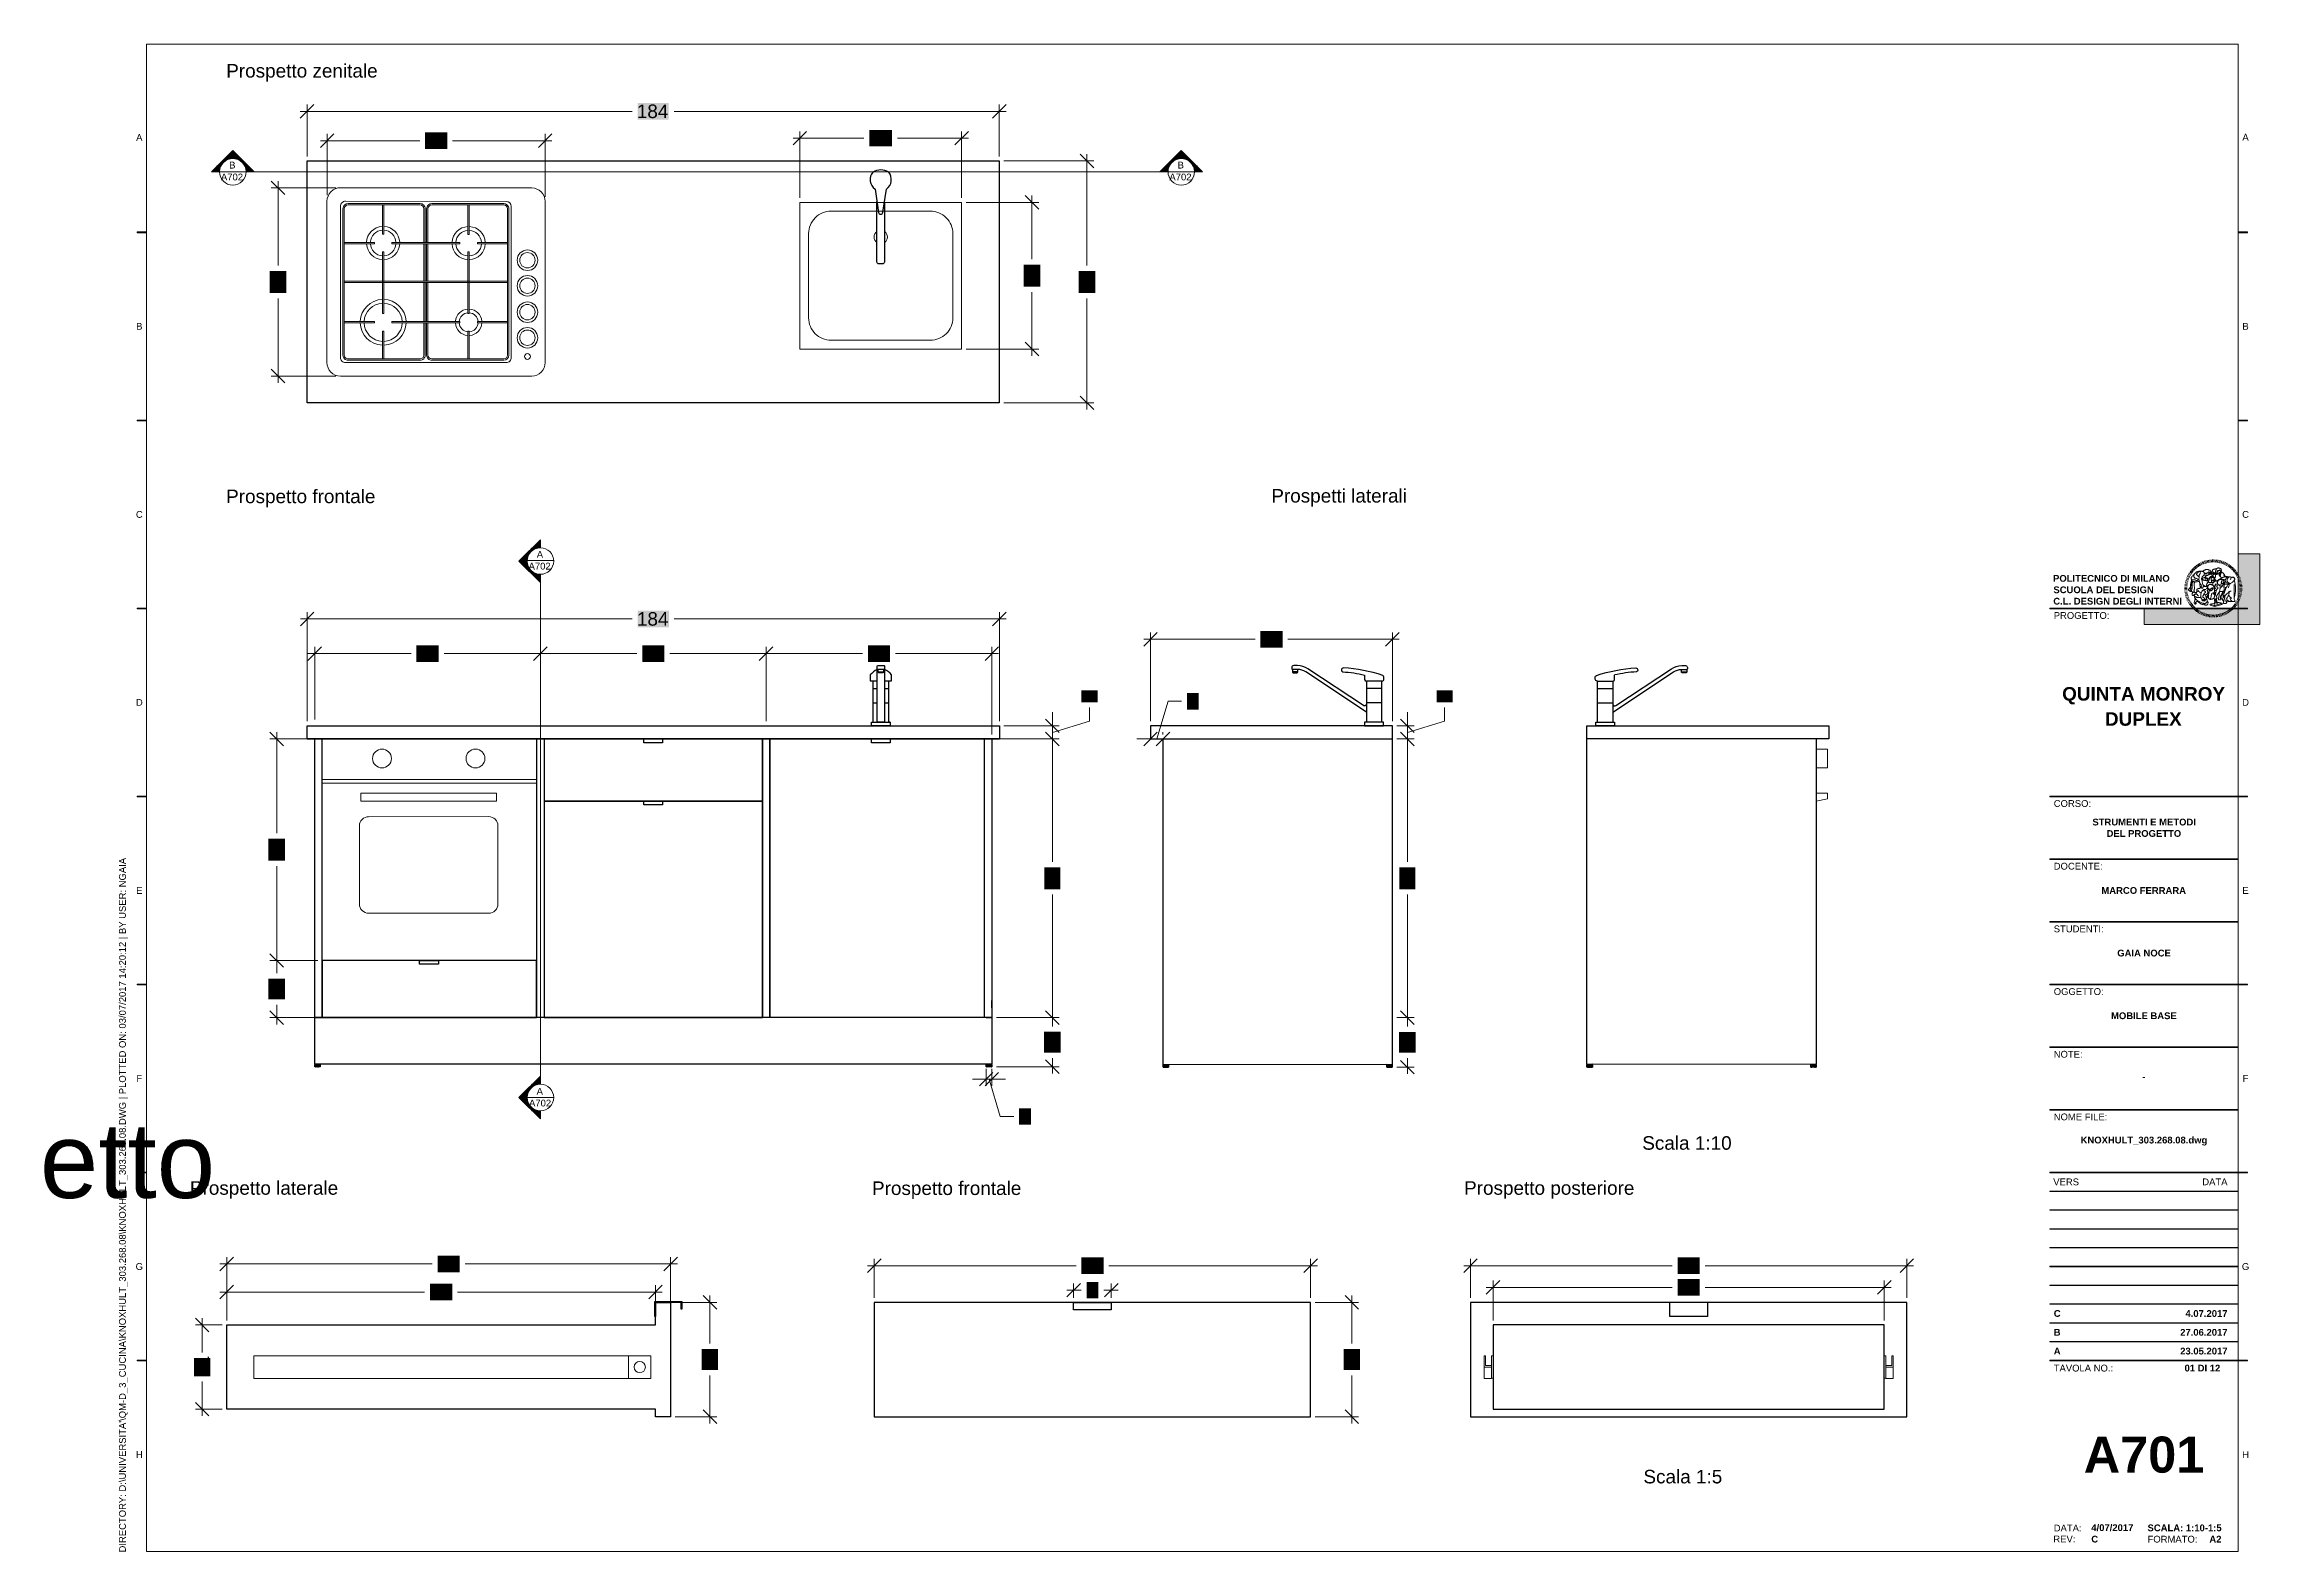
# Model space of a CAD drawing. Header units: centimetres. Extents: x -2268 to 4168, y -1681 to 1458.
# Drawn here: x 1835 to 2421, y -169 to 230 of the extents above; entities that cross this region are included whole.
import ezdxf

# ---------------------------------------------------------------- set-up
doc = ezdxf.new("R2010")
doc.units = ezdxf.units.CM
for name, color, linetype in [('PDF72_Geometry', 7, 'Continuous'), ('PDF72_Solid Fills', 7, 'Continuous'), ('PDF72_Text', 7, 'Continuous')]:
    doc.layers.add(name, color=color, linetype=linetype)
doc.styles.add('PDF Arial', font='Arial.ttf')
doc.styles.add('PDF Arial Bold', font='Arial Bold.ttf')

msp = doc.modelspace()

# ---------------------------------------------------------------- texts
at = {"layer": 'PDF72_Text', "attachment_point": 7}
for s, insert, char_height, style in [('Prospetto zenitale', (1882.8434, 219.8348), 3.582376, 'PDF Arial'), ('184', (1991.4457, 210.1498), 3.58238, 'PDF Arial'), ('A', (1859.0136, 204.1623), 1.7912, 'PDF Arial'), ('58', (1935.5971, 202.388), 3.58238, 'PDF Arial'), ('45', (2053.2656, 203.0621), 3.58238, 'PDF Arial'), ('A', (2416.1628, 204.2349), 1.7912, 'PDF Arial'), ('A702', (1881.444, 193.688), 1.79119, 'PDF Arial'), ('B', (1883.6135, 196.8464), 1.7912, 'PDF Arial'), ('A702', (2132.3362, 193.688), 1.79119, 'PDF Arial'), ('B', (2134.5057, 196.8464), 1.7912, 'PDF Arial'), ('B', (1859.0136, 154.1891), 1.7912, 'PDF Arial'), ('B', (2416.1628, 154.1891), 1.7912, 'PDF Arial'), ('Prospetto frontale', (1882.8134, 107.2169), 3.582376, 'PDF Arial'), ('Prospetti laterali', (2159.2861, 107.377), 3.582376, 'PDF Arial'), ('C', (1858.951, 104.3981), 1.7912, 'PDF Arial'), ('C', (2416.1003, 104.3981), 1.7912, 'PDF Arial'), ('A', (1964.9905, 93.8592), 1.7912, 'PDF Arial'), ('A702', (1962.821, 90.7108), 1.79119, 'PDF Arial'), ('POLITECNICO DI MILANO', (2366.0808, 87.4688), 1.791188, 'PDF Arial Bold'), ('C.L. DESIGN DEGLI INTERNI', (2366.1433, 81.432), 1.791188, 'PDF Arial Bold'), ('SCUOLA DEL DESIGN', (2366.1758, 84.4448), 1.791188, 'PDF Arial Bold'), ('184', (1991.4773, 75.8309), 3.58238, 'PDF Arial'), ('PROGETTO:', (2366.2621, 77.6518), 1.79119, 'PDF Arial'), ('60', (1933.3433, 66.6579), 3.58238, 'PDF Arial'), ('60', (1993.0465, 66.6579), 3.58238, 'PDF Arial'), ('60', (2052.7496, 66.6579), 3.58238, 'PDF Arial'), ('64', (2156.5798, 70.4493), 3.58238, 'PDF Arial'), ('QUINTA MONROY', (2368.4843, 55.0279), 3.582376, 'PDF Arial Bold'), ('D', (1858.951, 54.6781), 1.7912, 'PDF Arial'), ('3', (2137.1386, 54.0492), 3.5824, 'PDF Arial'), ('DUPLEX', (2379.8147, 49.3555), 3.58238, 'PDF Arial Bold'), ('D', (2416.1003, 54.6781), 1.7912, 'PDF Arial'), ('CORSO:', (2366.2621, 27.9009), 1.79119, 'PDF Arial'), ('STRUMENTI E METODI', (2376.4878, 22.9836), 1.791188, 'PDF Arial Bold'), ('DEL PROGETTO', (2380.2362, 19.9721), 1.791188, 'PDF Arial Bold'), ('DOCENTE:', (2366.2621, 11.3138), 1.79119, 'PDF Arial'), ('E', (1859.0136, 4.9177), 1.7912, 'PDF Arial'), ('MARCO FERRARA', (2378.8674, 4.8908), 1.791188, 'PDF Arial Bold'), ('E', (2416.1628, 4.9177), 1.7912, 'PDF Arial'), ('STUDENTI:', (2366.2621, -5.2734), 1.79119, 'PDF Arial'), ('GAIA NOCE', (2383.06, -11.6809), 1.79119, 'PDF Arial Bold'), ('OGGETTO:', (2366.2621, -21.861), 1.79119, 'PDF Arial'), ('MOBILE BASE', (2381.4286, -28.2698), 1.791188, 'PDF Arial Bold'), ('NOTE:', (2366.2621, -38.4476), 1.79119, 'PDF Arial'), ('F', (1859.0861, -44.8328), 1.7912, 'PDF Arial'), ('A', (1964.9492, -48.2214), 1.7912, 'PDF Arial'), ('-', (2389.6736, -44.348), 1.7912, 'PDF Arial Bold'), ('F', (2416.2354, -44.8328), 1.7912, 'PDF Arial'), ('A702', (1962.9474, -51.3698), 1.79119, 'PDF Arial'), ('2', (2092.8009, -55.7941), 3.5824, 'PDF Arial'), ('etto', (1833.5404, -75.8455), 19.90415, 'PDF Arial'), ('NOME FILE:', (2366.2621, -55.0242), 1.79119, 'PDF Arial'), ('Scala 1:10', (2257.4191, -62.8481), 3.58238, 'PDF Arial'), ('KNOXHULT_303.268.08.dwg', (2373.3712, -61.6872), 1.791188, 'PDF Arial Bold'), ('Prospetto laterale', (1873.2396, -75.7854), 3.582376, 'PDF Arial'), ('Prospetto frontale', (2053.6645, -75.8505), 3.582376, 'PDF Arial'), ('Prospetto posteriore', (2210.2827, -75.7854), 3.582376, 'PDF Arial'), ('VERS', (2366.1358, -72.2222), 1.79119, 'PDF Arial'), ('DATA', (2405.5553, -72.1916), 1.79119, 'PDF Arial'), ('G', (1858.8759, -94.6163), 1.7912, 'PDF Arial'), ('59', (1938.8934, -94.8323), 3.58238, 'PDF Arial'), ('58', (2109.209, -95.3168), 3.58238, 'PDF Arial'), ('58', (2266.9184, -95.2957), 3.58238, 'PDF Arial'), ('G', (2416.0252, -94.6188), 1.7912, 'PDF Arial'), ('57', (1936.9135, -102.2781), 3.58238, 'PDF Arial'), ('5', (2110.5887, -101.762), 3.5824, 'PDF Arial'), ('52', (2266.9395, -101.0459), 3.58238, 'PDF Arial'), ('C', (2366.2622, -107.0456), 1.7912, 'PDF Arial Bold'), ('4.07.2017', (2401.1015, -107.0481), 1.79119, 'PDF Arial Bold'), ('B', (2366.2622, -111.9971), 1.7912, 'PDF Arial Bold'), ('27.06.2017', (2399.7103, -112.0301), 1.79119, 'PDF Arial Bold'), ('A', (2366.2622, -116.9691), 1.7912, 'PDF Arial Bold'), ('23.05.2017', (2399.7103, -117.0022), 1.79119, 'PDF Arial Bold'), ('TAVOLA NO.:', (2366.2621, -121.4991), 1.791188, 'PDF Arial'), ('01 DI 12', (2400.8651, -121.4997), 1.79119, 'PDF Arial Bold'), ('A701', (2374.1924, -148.3815), 9.55298, 'PDF Arial Bold'), ('H', (1858.9485, -144.3463), 1.7912, 'PDF Arial'), ('H', (2416.0978, -144.3488), 1.7912, 'PDF Arial'), ('Scala 1:5', (2257.7244, -151.1338), 3.58238, 'PDF Arial'), ('DATA:', (2366.2621, -163.8053), 1.79119, 'PDF Arial'), ('4/07/2017', (2376.2, -163.7409), 1.79119, 'PDF Arial Bold'), ('SCALA: 1:10-1:5', (2391.0748, -163.7728), 1.791188, 'PDF Arial Bold'), ('REV:', (2366.1571, -166.6904), 1.79119, 'PDF Arial'), ('C', (2376.2, -166.7536), 1.7912, 'PDF Arial Bold'), ('FORMATO:', (2391.0748, -166.763), 1.79119, 'PDF Arial'), ('A2', (2407.4298, -166.7333), 1.79119, 'PDF Arial Bold')]:
    msp.add_mtext(s, dxfattribs=dict(at, insert=insert, char_height=char_height, style=style))
at = {"layer": 'PDF72_Text', "attachment_point": 7, "rotation": 90, "style": 'PDF Arial'}
for s, insert, char_height in [('39', (2097.7932, 165.7047), 3.58238), ('50', (1898.3766, 164.0723), 3.58238), ('64', (2112.3348, 164.0828), 3.58238), ('4', (2113.0214, 55.9137), 3.5824), ('4', (2206.9309, 55.9137), 3.5824), ('59', (1898.008, 13.8192), 3.58238), ("DIRECTORY: D:\\\\UNIVERSITA'\\\\QM-D_3_CUCINA\\\\KNOXHULT_303.268.08\\\\KNOXHULT_303.268.08.DWG | PLOTTED ON: 03/07/2017 14:20:12 | BY USER: NGAIA", (1856.8424, -169.3659), 1.7911881), ('74', (2103.1639, 6.2576), 3.58238), ('74', (2197.0734, 6.2576), 3.58238), ('15', (1898.008, -23.2306), 3.58238), ('13', (2103.1959, -37.2797), 3.58238), ('13', (2197.1054, -37.3218), 3.58238), ('15', (2012.6119, -121.2685), 3.58238), ('15', (2182.4009, -121.2685), 3.58238), ('11', (1878.2846, -122.8903), 3.58238)]:
    msp.add_mtext(s, dxfattribs=dict(at, insert=insert, char_height=char_height))

# ---------------------------------------------------------------- linework, layer by layer
at = {"layer": 'PDF72_Geometry', "lineweight": 9}
for points in [[(1861.7606, -169.1236), (2415.0231, -169.1236), (2415.0231, 229.7153), (1861.7606, 229.7153)], [(2402.638, 88.2454), (2402.6169, 88.2665), (2402.6064, 88.3086), (2402.5748, 88.3929), (2402.5748, 88.4876), (2402.5853, 88.5298), (2402.6064, 88.5508), (2402.6275, 88.5824), (2402.6591, 88.614), (2402.7328, 88.6983), (2402.796, 88.772), (2402.817, 88.793), (2402.8276, 88.8036), (2402.9223, 88.9616), (2403.0171, 89.0879), (2403.1119, 89.1827), (2403.1856, 89.2459), (2403.2594, 89.288), (2403.312, 89.3196), (2403.3436, 89.3302), (2403.3541, 89.3407), (2403.3752, 89.3302), (2403.3331, 89.0458), (2403.3225, 88.9721), (2403.3225, 88.9194), (2403.312, 88.8773), (2403.312, 88.8562), (2403.3225, 88.8246), (2403.3331, 88.7825), (2403.3963, 88.6877), (2403.47, 88.5824), (2403.5016, 88.5508), (2403.5332, 88.5192), (2403.6069, 88.4771), (2403.6911, 88.4455), (2403.7754, 88.4139), (2403.8386, 88.4034), (2403.8702, 88.3929), (2403.9228, 88.3823), (2404.0597, 88.3297), (2404.1861, 88.2875), (2404.2388, 88.2665), (2404.2704, 88.2559), (2404.5969, 88.1506), (2404.6074, 88.1296), (2404.5337, 88.0874), (2404.4389, 88.0242), (2404.3336, 87.94), (2404.2177, 87.8663), (2404.1335, 87.8241), (2404.0492, 87.8136), (2403.9755, 87.8241), (2403.9018, 87.8452), (2403.7754, 87.9295), (2403.6701, 88.0032), (2403.6174, 88.0348), (2403.5648, 88.0453), (2403.491, 88.0453), (2403.4173, 88.0348), (2403.0908, 87.9716), (2402.9961, 87.9821), (2402.9013, 88.0137), (2402.8276, 88.0558), (2402.7644, 88.119), (2402.6906, 88.1928), (2402.6591, 88.2243)], [(2402.817, 87.6662), (2402.7538, 87.7715), (2402.7222, 87.8663), (2402.7012, 87.94), (2402.7012, 88.0032), (2402.7222, 88.0453), (2402.7328, 88.0769), (2402.7538, 88.1085), (2402.7644, 88.119), (2402.8276, 88.0558), (2402.9013, 88.0137), (2402.9961, 87.9821), (2403.0908, 87.9716), (2403.4173, 88.0348), (2403.491, 88.0453), (2403.5648, 88.0453), (2403.6174, 88.0348), (2403.6701, 88.0032), (2403.7754, 87.9295), (2403.9018, 87.8452), (2403.9755, 87.8241), (2404.0492, 87.8136), (2404.1335, 87.8241), (2404.2177, 87.8663), (2404.3336, 87.94), (2404.4389, 88.0242), (2404.5337, 88.0874), (2404.6074, 88.1401), (2404.639, 88.1612), (2404.6495, 88.1717), (2404.6706, 88.1717), (2404.6706, 88.0664), (2404.6811, 87.9927), (2404.6811, 87.94), (2404.6916, 87.9295), (2404.7127, 87.7294), (2404.7548, 87.5609), (2404.7443, 87.5609), (2404.7232, 87.5609), (2404.6916, 87.5503), (2404.6495, 87.5503), (2404.5442, 87.5398), (2404.3968, 87.5293), (2404.2282, 87.5082), (2404.0387, 87.5082), (2403.8386, 87.5082), (2403.6174, 87.5082), (2403.3963, 87.5293), (2403.1751, 87.5609), (2402.9329, 87.624)], [(2403.312, 88.8562), (2403.312, 88.8773), (2403.3226, 88.9194), (2403.3226, 88.9721), (2403.3331, 89.0458), (2403.3752, 89.3302), (2403.3963, 89.446), (2403.4174, 89.4987), (2403.4384, 89.5513), (2403.5227, 89.6356), (2403.6069, 89.6882), (2403.6912, 89.7304), (2403.7228, 89.7619), (2403.7649, 89.8041), (2403.8492, 89.9094), (2403.9334, 90.0147), (2403.9755, 90.0568), (2404.0177, 90.0884), (2404.0703, 90.1095), (2404.1335, 90.1411), (2404.2915, 90.1832), (2404.6601, 90.2675), (2404.7654, 90.2885), (2404.8707, 90.2885), (2405.0919, 90.2885), (2405.1972, 90.2885), (2405.2709, 90.278), (2405.3236, 90.278), (2405.3446, 90.278), (2405.3552, 90.278), (2405.3868, 90.278), (2405.3868, 90.2675), (2405.3552, 90.2675), (2405.3025, 90.2569), (2405.1867, 90.2464), (2405.0497, 90.2253), (2404.8918, 90.1937), (2404.7338, 90.1516), (2404.5864, 90.099), (2404.4494, 90.0252), (2404.3968, 89.9936), (2404.3441, 89.9515), (2404.2599, 89.8462), (2404.1862, 89.7619), (2404.1335, 89.6672), (2404.0914, 89.5829), (2404.0703, 89.5092), (2404.0703, 89.4249), (2404.0914, 89.3512), (2404.144, 89.267), (2404.2704, 89.109), (2404.3441, 89.0458), (2404.4073, 88.9931), (2404.481, 88.951), (2404.5442, 88.9194), (2404.618, 88.9089), (2404.6811, 88.93), (2404.7127, 88.9194), (2404.7022, 88.8773), (2404.7022, 88.8457), (2404.7022, 88.8141), (2404.7022, 88.772), (2404.7022, 88.6983), (2404.7022, 88.6245), (2404.6917, 88.456), (2404.6811, 88.277), (2404.6706, 88.1717), (2404.6495, 88.1717), (2404.639, 88.1612), (2404.6074, 88.1401), (2404.5969, 88.1506), (2404.2704, 88.2559), (2404.2388, 88.2665), (2404.1862, 88.2875), (2404.0598, 88.3297), (2403.9229, 88.3823), (2403.8702, 88.3929), (2403.8386, 88.4034), (2403.7754, 88.4139), (2403.6912, 88.4455), (2403.6069, 88.4771), (2403.5332, 88.5192), (2403.5016, 88.5508), (2403.47, 88.5824), (2403.3963, 88.6877), (2403.3331, 88.7825), (2403.3226, 88.8246)], [(2404.144, 89.267), (2404.0914, 89.3512), (2404.0703, 89.4249), (2404.0703, 89.5092), (2404.0914, 89.5829), (2404.1335, 89.6672), (2404.1862, 89.7619), (2404.2599, 89.8462), (2404.3441, 89.9515), (2404.3968, 89.9936), (2404.4494, 90.0252), (2404.5864, 90.099), (2404.7338, 90.1516), (2404.8918, 90.1937), (2405.0497, 90.2253), (2405.1867, 90.2464), (2405.3025, 90.2569), (2405.3552, 90.2675), (2405.3868, 90.2675), (2405.3868, 90.278), (2405.4499, 90.2675), (2405.5342, 90.2569), (2405.6395, 90.2253), (2405.7448, 90.1832), (2405.8712, 90.1095), (2405.9765, 90.0042), (2406.0502, 89.8883), (2406.0924, 89.783), (2406.1029, 89.6672), (2406.1029, 89.5513), (2406.0818, 89.446), (2406.0292, 89.3196), (2405.966, 89.2143), (2405.9133, 89.1406), (2405.8607, 89.0879), (2405.808, 89.0458), (2405.7659, 89.0142), (2405.65, 88.9616), (2405.6079, 88.9089), (2405.5658, 88.8352), (2405.5553, 88.793), (2405.5342, 88.7299), (2405.4921, 88.5824), (2405.4289, 88.4455), (2405.3868, 88.3823), (2405.3446, 88.3402), (2405.3341, 88.3297), (2405.3341, 88.3086), (2405.3341, 88.277), (2405.3552, 88.2138), (2405.3762, 88.1612), (2405.4078, 88.098), (2405.4815, 87.9295), (2405.5342, 87.7504), (2405.5553, 87.6556), (2405.5553, 87.5609), (2405.5658, 87.3924), (2405.5869, 87.2239), (2405.6184, 87.0764), (2405.65, 86.929), (2405.7027, 86.7921), (2405.7659, 86.6657), (2405.7869, 86.613), (2405.8185, 86.5709), (2405.8396, 86.5393), (2405.8607, 86.5288), (2405.9028, 86.5288), (2405.9449, 86.5077), (2405.987, 86.4972), (2406.0186, 86.4656), (2406.0608, 86.434), (2406.1134, 86.4129), (2406.1661, 86.3813), (2406.2082, 86.3708), (2406.2503, 86.3497), (2406.2819, 86.3181), (2406.2714, 86.2865), (2406.2609, 86.276), (2406.2293, 86.2655), (2406.1556, 86.255), (2406.0818, 86.2444), (2406.0397, 86.255), (2406.0186, 86.255), (2406.0081, 86.2655), (2405.987, 86.276), (2405.9449, 86.2865), (2405.8817, 86.255), (2405.8607, 86.2444), (2405.8291, 86.2339), (2405.7764, 86.1918), (2405.7659, 86.1707), (2405.7554, 86.1391), (2405.7343, 86.0864), (2405.7238, 86.0549), (2405.7238, 86.0127), (2405.7132, 85.9601), (2405.7132, 85.9285), (2405.7027, 85.8653), (2405.6922, 85.8337), (2405.6816, 85.8232), (2405.6711, 85.8126), (2405.6395, 85.7916), (2405.5763, 85.7705), (2405.5026, 85.7705), (2405.4605, 85.7705), (2405.4289, 85.7916), (2405.313, 85.8969), (2405.292, 85.9285), (2405.2709, 85.9601), (2405.2498, 86.0022), (2405.2498, 86.0654), (2405.2498, 86.1286), (2405.2709, 86.2128), (2405.3025, 86.2865), (2405.3236, 86.3392), (2405.3446, 86.3708), (2405.3341, 86.3919), (2405.3236, 86.4445), (2405.2709, 86.5709), (2405.2498, 86.6341), (2405.2288, 86.6973), (2405.2182, 86.7289), (2405.2077, 86.7499), (2405.1972, 86.7605), (2405.1761, 86.7921), (2405.1445, 86.8342), (2405.1024, 86.8974), (2405.0181, 87.0132), (2404.9866, 87.0553), (2404.9655, 87.0975), (2404.955, 87.1185), (2404.9339, 87.1501), (2404.9128, 87.1817), (2404.8812, 87.2344), (2404.8496, 87.2976), (2404.818, 87.3713), (2404.7865, 87.4661), (2404.7549, 87.5609), (2404.7127, 87.7294), (2404.6917, 87.9295), (2404.6811, 87.94), (2404.6811, 87.9927), (2404.6706, 88.0664), (2404.6706, 88.1717), (2404.6811, 88.277), (2404.6917, 88.456), (2404.7022, 88.6245), (2404.7022, 88.6983), (2404.7022, 88.772), (2404.7022, 88.8141), (2404.7022, 88.8457), (2404.7022, 88.8773), (2404.7127, 88.9194), (2404.6811, 88.93), (2404.618, 88.9089), (2404.5442, 88.9194), (2404.481, 88.951), (2404.4073, 88.9931), (2404.3441, 89.0458), (2404.2704, 89.109)], [(2405.3341, 88.277), (2405.3341, 88.3086), (2405.3341, 88.3297), (2405.3446, 88.3402), (2405.3868, 88.3823), (2405.4289, 88.4455), (2405.4921, 88.5824), (2405.5342, 88.7299), (2405.5553, 88.793), (2405.5658, 88.8352), (2405.6079, 88.9089), (2405.65, 88.9616), (2405.7659, 89.0142), (2405.808, 89.0458), (2405.8607, 89.0879), (2405.9133, 89.1406), (2405.966, 89.2143), (2405.9976, 89.1932), (2406.5347, 89.3302), (2406.5557, 89.3196), (2406.5557, 89.3091), (2406.5557, 89.2986), (2406.5557, 89.2775), (2406.5557, 89.2354), (2406.5557, 89.1932), (2406.5347, 89.0879), (2406.5031, 89.0353), (2406.4715, 88.9826), (2406.482, 88.9721), (2406.482, 88.9616), (2406.482, 88.951), (2406.482, 88.8984), (2406.482, 88.8352), (2406.4715, 88.7825), (2406.461, 88.772), (2406.4399, 88.7615), (2406.4083, 88.7404), (2406.3662, 88.7193), (2406.2082, 88.6561), (2406.0397, 88.5929), (2405.966, 88.5614), (2405.9133, 88.5403), (2405.8712, 88.5298), (2405.8501, 88.5298), (2405.629, 88.4139), (2405.3552, 88.277)], [(2405.65, 88.2033), (2405.6395, 88.2559), (2405.629, 88.3191), (2405.6395, 88.3718), (2405.6395, 88.3823), (2405.65, 88.3929), (2405.629, 88.4139), (2405.8501, 88.5298), (2405.8712, 88.5298), (2405.9133, 88.5403), (2405.966, 88.5614), (2406.0397, 88.5929), (2406.2082, 88.6561), (2406.3662, 88.7193), (2406.4188, 88.7088), (2406.4188, 88.6983), (2406.4504, 88.6772), (2406.5242, 88.614), (2406.6084, 88.5403), (2406.64, 88.5087), (2406.6505, 88.4771), (2406.6505, 88.456), (2406.5242, 88.4876), (2406.5031, 88.4771), (2406.4504, 88.456), (2406.3978, 88.4244), (2406.3557, 88.3929), (2406.3346, 88.3613), (2406.3135, 88.2981), (2406.2925, 88.2349), (2406.2925, 88.1612), (2406.2925, 88.0032), (2406.3135, 87.94), (2406.3346, 87.9189), (2406.3767, 87.8979), (2406.4504, 87.8557), (2406.4504, 87.8452), (2406.4294, 87.8452), (2406.3978, 87.8452), (2406.2819, 87.8557), (2406.1661, 87.8557), (2406.124, 87.8557), (2406.1029, 87.8663), (2405.987, 87.8873), (2405.8923, 87.9295), (2405.808, 87.9821), (2405.7554, 88.0453), (2405.7027, 88.098), (2405.6711, 88.1506), (2405.6606, 88.1822)], [(2405.7553, 90.1937), (2405.7553, 90.2359), (2405.7659, 90.2675), (2405.8185, 90.3412), (2405.8817, 90.3938), (2405.9028, 90.4044), (2405.9028, 90.4149), (2405.9133, 90.4465), (2405.9238, 90.4781), (2405.9765, 90.5097), (2406.0397, 90.5202), (2406.0502, 90.5202), (2406.0607, 90.5202), (2406.0713, 90.5518), (2406.0923, 90.5729), (2406.166, 90.5939), (2406.2398, 90.5939), (2406.2608, 90.5939), (2406.2924, 90.6255), (2406.324, 90.6571), (2406.3451, 90.6887), (2406.3556, 90.7098), (2406.4083, 90.7203), (2406.482, 90.7308), (2406.64, 90.7414), (2406.7137, 90.7308), (2406.7769, 90.7308), (2406.819, 90.7203), (2406.8401, 90.7203), (2406.9243, 90.7308), (2406.9875, 90.7308), (2407.0402, 90.7203), (2407.0718, 90.7098), (2407.0928, 90.6887), (2407.1034, 90.6782), (2407.1139, 90.6571), (2407.1771, 90.6466), (2407.2297, 90.6361), (2407.2719, 90.6255), (2407.314, 90.6045), (2407.3561, 90.5834), (2407.3666, 90.5623), (2407.4088, 90.5834), (2407.4509, 90.5729), (2407.4825, 90.5518), (2407.493, 90.5413), (2407.5562, 90.5202), (2407.5983, 90.4886), (2407.651, 90.4254), (2407.6826, 90.3833), (2407.6826, 90.3622), (2407.6826, 90.3517), (2407.7458, 90.3306), (2407.7879, 90.2991), (2407.809, 90.2675), (2407.809, 90.2464), (2407.7984, 90.1937), (2407.7879, 90.1727), (2407.8195, 90.1305), (2407.8406, 90.099), (2407.8406, 90.0779), (2407.83, 90.0463), (2407.809, 90.0147), (2407.7879, 89.9831), (2407.7774, 89.941), (2407.7458, 89.9199), (2407.6826, 89.8989), (2407.6299, 89.8989), (2407.5667, 89.9199), (2407.4509, 89.9936), (2407.3982, 90.0252), (2407.3561, 90.0358), (2407.314, 90.0568), (2407.3035, 90.0674), (2407.2929, 90.0884), (2407.2719, 90.0884), (2407.2613, 90.0884), (2407.2508, 90.0884), (2407.2403, 90.12), (2407.2087, 90.1305), (2407.2087, 90.1095), (2407.2087, 90.0674), (2407.1981, 90.0042), (2407.1665, 89.962), (2407.1349, 89.9305), (2407.1139, 89.9199), (2407.0612, 89.9199), (2407.0296, 89.9094), (2406.998, 89.8778), (2406.9138, 89.8146), (2406.8611, 89.7935), (2406.819, 89.783), (2406.7979, 89.7619), (2406.7663, 89.7304), (2406.7242, 89.6988), (2406.7032, 89.6988), (2406.6821, 89.7093), (2406.6716, 89.7198), (2406.6505, 89.7304), (2406.6294, 89.7409), (2406.5978, 89.7304), (2406.5557, 89.6988), (2406.5031, 89.6882), (2406.4504, 89.6777), (2406.4083, 89.6988), (2406.303, 89.7409), (2406.2608, 89.7619), (2406.2292, 89.7935), (2406.2082, 89.8146), (2406.166, 89.8462), (2406.0607, 89.8989), (2406.0502, 89.8883), (2405.9765, 90.0042), (2405.8712, 90.1095), (2405.7448, 90.1832)], [(2405.966, 89.2143), (2406.0292, 89.3196), (2406.0818, 89.446), (2406.1029, 89.5513), (2406.1029, 89.6672), (2406.0924, 89.783), (2406.0502, 89.8883), (2406.0608, 89.8989), (2406.1661, 89.8462), (2406.2082, 89.8146), (2406.2293, 89.7935), (2406.2609, 89.7619), (2406.303, 89.7409), (2406.4083, 89.6988), (2406.4504, 89.6777), (2406.5031, 89.6882), (2406.5557, 89.6988), (2406.5979, 89.7304), (2406.6295, 89.7409), (2406.6505, 89.7304), (2406.6716, 89.7198), (2406.6821, 89.7093), (2406.7032, 89.6988), (2406.7243, 89.6988), (2406.7664, 89.7304), (2406.798, 89.7619), (2406.819, 89.783), (2406.8612, 89.7935), (2406.9138, 89.8146), (2406.9981, 89.8778), (2407.0297, 89.9094), (2407.0613, 89.9199), (2407.1139, 89.9199), (2407.135, 89.9305), (2407.1666, 89.962), (2407.1982, 90.0042), (2407.2087, 90.0674), (2407.2087, 90.1095), (2407.2087, 90.1305), (2407.2508, 90.1516), (2407.2508, 90.1411), (2407.2614, 90.12), (2407.2824, 90.099), (2407.314, 90.0884), (2407.314, 90.0674), (2407.3245, 90.0568), (2407.3561, 90.0358), (2407.3983, 90.0252), (2407.4509, 89.9936), (2407.5668, 89.9199), (2407.5668, 89.9094), (2407.5562, 89.9094), (2407.5562, 89.8883), (2407.5352, 89.8673), (2407.5246, 89.8357), (2407.5141, 89.8041), (2407.4931, 89.7619), (2407.4509, 89.6461), (2407.3983, 89.5197), (2407.3877, 89.4565), (2407.3667, 89.4039), (2407.3561, 89.3723), (2407.3456, 89.3512), (2407.314, 89.3512), (2407.2824, 89.3723), (2407.2614, 89.3828), (2407.2614, 89.3723), (2407.2403, 89.3617), (2407.2087, 89.3302), (2407.156, 89.3091), (2407.1245, 89.3091), (2407.1139, 89.3091), (2407.1139, 89.2986), (2407.0929, 89.288), (2407.0613, 89.2564), (2407.0297, 89.2354), (2407.0086, 89.1932), (2406.9981, 89.1617), (2406.9875, 89.1406), (2406.9559, 89.1406), (2406.9033, 89.1406), (2406.8506, 89.1617), (2406.7874, 89.1932), (2406.7769, 89.2038), (2406.7664, 89.2038), (2406.5557, 89.3196), (2406.5347, 89.3302), (2405.9976, 89.1932)], [(2406.2925, 88.1612), (2406.2925, 88.2349), (2406.3135, 88.2981), (2406.3346, 88.3507), (2406.3557, 88.3929), (2406.4083, 88.435), (2406.461, 88.4666), (2406.5136, 88.4876), (2406.5242, 88.4876), (2406.6505, 88.456), (2406.7664, 88.4244), (2406.8401, 88.435), (2406.8612, 88.4244), (2406.9244, 88.4244), (2406.9981, 88.4139), (2407.0191, 88.4034), (2407.0402, 88.4034), (2407.0507, 88.4034), (2407.0718, 88.4034), (2407.135, 88.3929), (2407.1982, 88.3823), (2407.2087, 88.3718), (2407.2192, 88.3718), (2407.2087, 88.3402), (2407.1876, 88.3191), (2407.156, 88.2981), (2407.135, 88.2981), (2406.9665, 88.2665), (2407.0191, 88.1822), (2407.0297, 88.1506), (2407.0297, 88.119), (2407.0086, 88.0664), (2406.977, 88.0348), (2406.9559, 88.0242), (2406.9665, 87.9611), (2406.9559, 87.9189), (2406.9454, 87.8768), (2406.9349, 87.8557), (2406.9033, 87.8136), (2406.8822, 87.8031), (2406.819, 87.7715), (2406.7664, 87.761), (2406.7032, 87.761), (2406.6505, 87.7715), (2406.5452, 87.8031), (2406.4504, 87.8557), (2406.3767, 87.8979), (2406.3346, 87.9189), (2406.3135, 87.94), (2406.2925, 88.0032)], [(2407.6826, 87.2554), (2407.651, 87.266), (2407.6089, 87.2765), (2407.5141, 87.2765), (2407.4298, 87.2765), (2407.3982, 87.287), (2407.3772, 87.3081), (2407.3561, 87.3502), (2407.3245, 87.3924), (2407.2613, 87.4345), (2407.2192, 87.4661), (2407.1665, 87.4977), (2407.1349, 87.5398), (2407.1139, 87.5714), (2407.1139, 87.6135), (2407.1244, 87.6556), (2407.1771, 87.7083), (2407.1981, 87.7294), (2407.2192, 87.7399), (2407.2403, 87.7504), (2407.2403, 87.761), (2407.2403, 87.7715), (2407.2508, 87.782), (2407.2613, 87.8136), (2407.2929, 87.8452), (2407.3245, 87.8768), (2407.3561, 87.9084), (2407.3666, 87.94), (2407.3666, 87.9821), (2407.3666, 88.0242), (2407.3666, 88.0769), (2407.3772, 88.119), (2407.3877, 88.1612), (2407.4088, 88.2243), (2407.4404, 88.2559), (2407.4509, 88.2559), (2407.4404, 88.3191), (2407.4404, 88.3823), (2407.4614, 88.4771), (2407.4825, 88.5403), (2407.493, 88.5614), (2407.5036, 88.5614), (2407.5036, 88.6035), (2407.5246, 88.6351), (2407.5773, 88.6983), (2407.6299, 88.7509), (2407.651, 88.7615), (2407.6615, 88.7615), (2407.6931, 88.8246), (2407.7352, 88.8562), (2407.7774, 88.8773), (2407.8195, 88.8878), (2407.8932, 88.8773), (2407.9143, 88.8773), (2407.9775, 88.8984), (2408.0196, 88.9194), (2408.0512, 88.93), (2408.0617, 88.9405), (2408.0723, 88.93), (2408.1038, 88.93), (2408.1776, 88.9405), (2408.2408, 88.9616), (2408.3145, 88.951), (2408.325, 88.951), (2408.3566, 88.951), (2408.3882, 88.93), (2408.4198, 88.8878), (2408.4409, 88.8878), (2408.4724, 88.8773), (2408.5146, 88.8668), (2408.5356, 88.8352), (2408.5567, 88.8036), (2408.5988, 88.7825), (2408.6304, 88.7509), (2408.641, 88.7299), (2408.641, 88.6877), (2408.6515, 88.6772), (2408.6725, 88.6351), (2408.7041, 88.5929), (2408.7147, 88.5508), (2408.7252, 88.5192), (2408.7568, 88.4982), (2408.7884, 88.4771), (2408.82, 88.4244), (2408.82, 88.3929), (2408.82, 88.3718), (2408.8305, 88.3402), (2408.8621, 88.2559), (2408.8726, 88.2033), (2408.8726, 88.1822), (2408.8726, 88.1717), (2408.8937, 88.1612), (2408.9148, 88.1401), (2408.9464, 88.1085), (2408.9569, 88.0874), (2408.9464, 88.0348), (2408.9464, 88.0032), (2408.9464, 87.9927), (2408.9569, 87.9821), (2408.978, 87.9505), (2408.9885, 87.9084), (2408.9885, 87.8557), (2408.9885, 87.7926), (2408.999, 87.7399), (2408.9885, 87.6872), (2408.978, 87.6556), (2408.9464, 87.6346), (2408.8937, 87.5819), (2408.8621, 87.5503), (2408.8411, 87.5293), (2408.8411, 87.5187), (2408.8095, 87.5293), (2408.7779, 87.5398), (2408.7463, 87.5503), (2408.7357, 87.5609), (2408.7147, 87.5609), (2408.6725, 87.5819), (2408.641, 87.6135), (2408.6199, 87.6346), (2408.6094, 87.6451), (2408.5988, 87.6767), (2408.5988, 87.6978), (2408.5883, 87.7399), (2408.5883, 87.782), (2408.5883, 87.8452), (2408.5778, 87.8663), (2408.6515, 87.9189), (2408.7252, 87.9716), (2408.7357, 87.9927), (2408.7463, 88.0137), (2408.7463, 88.0769), (2408.7357, 88.1296), (2408.7252, 88.1506), (2408.7252, 88.1612), (2408.7252, 88.1928), (2408.7147, 88.2454), (2408.7041, 88.2875), (2408.7041, 88.3191), (2408.7041, 88.3402), (2408.6936, 88.3823), (2408.662, 88.4666), (2408.6515, 88.4876), (2408.641, 88.4982), (2408.6304, 88.5192), (2408.6094, 88.5508), (2408.5883, 88.5824), (2408.5778, 88.6035), (2408.5672, 88.6456), (2408.5567, 88.6667), (2408.5251, 88.6983), (2408.4514, 88.7404), (2408.4198, 88.7615), (2408.3987, 88.772), (2408.3777, 88.793), (2408.3355, 88.8141), (2408.3039, 88.8457), (2408.2934, 88.8562), (2408.2197, 88.8668), (2408.1565, 88.8773), (2408.0933, 88.8668), (2408.0407, 88.8562), (2407.9669, 88.8352), (2407.9248, 88.8141), (2407.9037, 88.8036), (2407.8827, 88.7825), (2407.8406, 88.7193), (2407.7984, 88.6351), (2407.7774, 88.5508), (2407.7774, 88.4876), (2407.7984, 88.435), (2407.8616, 88.3507), (2407.9143, 88.2559), (2407.9248, 88.2033), (2407.9353, 88.1506), (2407.9353, 88.098), (2407.9459, 88.0348), (2407.9669, 87.9505), (2407.988, 87.8768), (2408.0301, 87.7715), (2408.0512, 87.6451), (2408.0512, 87.5925), (2408.0407, 87.5609), (2408.0196, 87.5187), (2408.0091, 87.4555), (2408.0091, 87.4029), (2408.0091, 87.3608), (2407.988, 87.3186), (2407.9564, 87.287), (2407.9248, 87.2554), (2407.9037, 87.2449), (2407.8932, 87.2449), (2407.8722, 87.2449), (2407.809, 87.2344), (2407.7352, 87.2449)], [(2407.6721, 89.4881), (2407.6089, 89.4987), (2407.5668, 89.5197), (2407.5457, 89.5408), (2407.5352, 89.5618), (2407.5352, 89.5724), (2407.5457, 89.5829), (2407.5773, 89.604), (2407.6194, 89.625), (2407.6405, 89.6356), (2407.6616, 89.6461), (2407.7247, 89.6777), (2407.809, 89.7093), (2407.9038, 89.7198), (2407.967, 89.7304), (2408.0302, 89.7304), (2408.0934, 89.7304), (2408.146, 89.7198), (2408.2092, 89.6882), (2408.325, 89.625), (2408.3461, 89.625), (2408.325, 89.6566), (2408.3145, 89.6777), (2408.304, 89.6988), (2408.3145, 89.7409), (2408.3356, 89.7619), (2408.3672, 89.7619), (2408.3882, 89.7514), (2408.3988, 89.7514), (2408.4093, 89.7409), (2408.4304, 89.7198), (2408.483, 89.6672), (2408.5041, 89.6461), (2408.5251, 89.6356), (2408.5357, 89.5934), (2408.5462, 89.5513), (2408.5567, 89.4987), (2408.5673, 89.4565), (2408.5673, 89.4144), (2408.5357, 89.3723), (2408.4935, 89.3407), (2408.4304, 89.3091), (2408.3461, 89.2775), (2408.2934, 89.2564), (2408.2408, 89.2459), (2408.146, 89.2564), (2408.0828, 89.2775), (2408.0618, 89.288), (2408.0512, 89.288), (2408.0407, 89.2986), (2408.0196, 89.3196), (2407.9459, 89.3933), (2407.8617, 89.4776), (2407.8301, 89.4987), (2407.8195, 89.5197), (2407.7879, 89.5303), (2407.7563, 89.5092), (2407.7353, 89.4881), (2407.7142, 89.4881)], [(2407.7774, 88.5508), (2407.7984, 88.6351), (2407.8406, 88.7193), (2407.8827, 88.7825), (2407.9037, 88.8036), (2407.9248, 88.8141), (2407.9669, 88.8352), (2408.0407, 88.8562), (2408.0933, 88.8668), (2408.1565, 88.8773), (2408.2197, 88.8668), (2408.2934, 88.8562), (2408.3039, 88.8457), (2408.3355, 88.8141), (2408.3777, 88.793), (2408.3987, 88.772), (2408.4198, 88.7615), (2408.4514, 88.7404), (2408.5251, 88.6983), (2408.5567, 88.6667), (2408.5672, 88.6456), (2408.5778, 88.6035), (2408.5883, 88.5824), (2408.6094, 88.5508), (2408.6304, 88.5192), (2408.641, 88.4982), (2408.6515, 88.4876), (2408.662, 88.4666), (2408.6725, 88.4139), (2408.6936, 88.3613), (2408.7041, 88.3191), (2408.7041, 88.2875), (2408.7147, 88.2454), (2408.7252, 88.1928), (2408.7252, 88.1612), (2408.7252, 88.1506), (2408.7357, 88.1296), (2408.7463, 88.0769), (2408.7463, 88.0137), (2408.7357, 87.9927), (2408.7252, 87.9716), (2408.7147, 87.94), (2408.7041, 87.8979), (2408.7041, 87.761), (2408.7041, 87.6346), (2408.7041, 87.5925), (2408.6831, 87.5609), (2408.5988, 87.4134), (2408.5462, 87.3397), (2408.5146, 87.3186), (2408.483, 87.2976), (2408.3987, 87.287), (2408.3145, 87.2765), (2408.146, 87.2765), (2408.0828, 87.287), (2408.0301, 87.2976), (2407.988, 87.2976), (2407.9775, 87.2976), (2408.0301, 87.7715), (2407.988, 87.8768), (2407.9669, 87.9505), (2407.9459, 88.0348), (2407.9353, 88.098), (2407.9353, 88.1506), (2407.9248, 88.2033), (2407.9143, 88.2559), (2407.8616, 88.3507), (2407.7984, 88.435), (2407.7774, 88.4876)], [(2407.967, 89.7409), (2407.967, 89.7514), (2407.967, 89.7725), (2407.9775, 89.8567), (2407.988, 89.941), (2408.0091, 89.9831), (2408.0302, 90.0042), (2408.0618, 90.0358), (2408.1144, 90.0674), (2408.1671, 90.099), (2408.2303, 90.12), (2408.2724, 90.12), (2408.325, 90.1095), (2408.3672, 90.0884), (2408.4304, 90.0674), (2408.5778, 89.9831), (2408.7147, 89.8778), (2408.7674, 89.8146), (2408.8095, 89.7514), (2408.8411, 89.6777), (2408.8411, 89.6145), (2408.8306, 89.5618), (2408.8095, 89.5303), (2408.7779, 89.4881), (2408.7463, 89.4671), (2408.641, 89.4355), (2408.5883, 89.4249), (2408.5673, 89.4249), (2408.5673, 89.4144), (2408.5673, 89.4565), (2408.5567, 89.4987), (2408.5462, 89.5513), (2408.5357, 89.5934), (2408.5251, 89.6356), (2408.5041, 89.6461), (2408.483, 89.6672), (2408.4304, 89.7198), (2408.4093, 89.7409), (2408.3988, 89.7514), (2408.3882, 89.7514), (2408.3672, 89.7619), (2408.3356, 89.7619), (2408.3145, 89.7409), (2408.304, 89.6988), (2408.3145, 89.6777), (2408.325, 89.6566), (2408.3461, 89.625), (2408.325, 89.625), (2408.2092, 89.6882), (2408.146, 89.7198), (2408.0934, 89.7304), (2408.0302, 89.7304), (2407.967, 89.7304)], [(2409.0728, 90.1727), (2409.0728, 90.2148), (2409.0833, 90.2569), (2409.1149, 90.3622), (2409.1465, 90.457), (2409.157, 90.4886), (2409.157, 90.5097), (2409.1676, 90.5307), (2409.1781, 90.5623), (2409.1992, 90.6466), (2409.2308, 90.7308), (2409.2623, 90.794), (2409.2939, 90.8362), (2409.3361, 90.8888), (2409.4309, 90.9941), (2409.473, 91.0363), (2409.5046, 91.0573), (2409.5256, 91.0679), (2409.5572, 91.0784), (2409.6625, 91.11), (2409.7468, 91.131), (2409.7784, 91.1416), (2409.7889, 91.1416), (2409.7995, 91.1416), (2409.831, 91.1521), (2409.8837, 91.1416), (2409.9469, 91.1416), (2410.0206, 91.1205), (2410.0943, 91.0994), (2410.1681, 91.0679), (2410.2312, 91.0152), (2410.2418, 91.0152), (2410.2628, 91.0047), (2410.3366, 90.9941), (2410.4103, 90.9625), (2410.4419, 90.9309), (2410.4629, 90.8888), (2410.5156, 90.794), (2410.5577, 90.6887), (2410.5998, 90.6045), (2410.6104, 90.5623), (2410.6104, 90.5413), (2410.5788, 90.457), (2410.5683, 90.4254), (2410.5683, 90.3938), (2410.5683, 90.3833), (2410.5683, 90.3517), (2410.5683, 90.278), (2410.5577, 90.2043), (2410.5367, 90.1516), (2410.5367, 90.1305), (2410.5156, 90.0779), (2410.5156, 90.0252), (2410.5261, 89.9831), (2410.5367, 89.9199), (2410.5472, 89.8567), (2410.5367, 89.8251), (2410.4945, 89.783), (2410.4735, 89.7619), (2410.4735, 89.7409), (2410.4629, 89.7093), (2410.4629, 89.6566), (2410.4524, 89.604), (2410.4313, 89.5618), (2410.3892, 89.5092), (2410.3682, 89.4671), (2410.3682, 89.4565), (2410.3787, 89.4249), (2410.3787, 89.3617), (2410.3787, 89.288), (2410.3576, 89.2248), (2410.305, 89.1722), (2410.2628, 89.1511), (2410.2418, 89.1511), (2410.2312, 89.1511), (2410.2102, 89.1406), (2410.1997, 89.1195), (2410.1891, 89.109), (2410.1786, 89.0669), (2410.1786, 89.0458), (2410.1681, 89.0142), (2410.1575, 88.9721), (2410.1365, 88.9616), (2410.1154, 88.9826), (2410.0943, 89.0247), (2410.0838, 89.0669), (2410.0733, 89.0879), (2410.1154, 89.3512), (2410.147, 89.6882), (2410.1575, 89.6988), (2410.4103, 90.12), (2410.4103, 90.1621), (2410.3998, 90.2253), (2410.3787, 90.2885), (2410.3576, 90.3306), (2410.3155, 90.3622), (2410.2839, 90.4044), (2410.2418, 90.457), (2410.2312, 90.4886), (2410.2207, 90.5307), (2410.2102, 90.5834), (2410.1997, 90.6361), (2410.1891, 90.6466), (2410.1575, 90.6255), (2410.0943, 90.5729), (2410.0101, 90.5097), (2409.9785, 90.4886), (2409.9574, 90.4781), (2409.9153, 90.4676), (2409.8521, 90.4676), (2409.7889, 90.4781), (2409.7468, 90.4781), (2409.7152, 90.4781), (2409.6731, 90.4676), (2409.631, 90.4465), (2409.5994, 90.4149), (2409.5783, 90.3728), (2409.5467, 90.3096), (2409.5151, 90.2464), (2409.4835, 90.2148), (2409.473, 90.1727), (2409.4624, 90.1095), (2409.4519, 90.0358), (2409.4414, 89.9831), (2409.4309, 89.9305), (2409.4098, 89.8883), (2409.3677, 89.8251), (2409.3571, 89.783), (2409.3677, 89.7514), (2409.3887, 89.6566), (2409.3887, 89.5303), (2409.3782, 89.4671), (2409.3677, 89.4249), (2409.3571, 89.4039), (2409.3255, 89.3933), (2409.3045, 89.3828), (2409.2834, 89.3828), (2409.2623, 89.3828), (2409.2308, 89.3617), (2409.1992, 89.3512), (2409.1886, 89.3407), (2409.1886, 89.3617), (2409.1992, 89.3933), (2409.2097, 89.4355), (2409.2097, 89.4671), (2409.2097, 89.4881), (2409.1992, 89.5092), (2409.1781, 89.5724), (2409.157, 89.6356), (2409.136, 89.6882), (2409.1254, 89.7198), (2409.1149, 89.7725), (2409.0938, 89.9199), (2409.0728, 90.0779), (2409.0728, 90.1305)], [(2410.1997, 89.1301), (2410.1997, 89.1195), (2410.1997, 89.0985), (2410.1786, 89.0458), (2410.1575, 88.9826), (2410.147, 88.9721), (2410.1365, 88.9616), (2410.1154, 88.9931), (2410.0838, 89.0353), (2410.0522, 89.0774), (2410.0522, 89.0879), (2410.0417, 89.0879), (2410.1154, 89.3617), (2410.1575, 89.6882), (2410.1575, 89.6988), (2410.4103, 90.12), (2410.4103, 90.1621), (2410.3998, 90.2253), (2410.3787, 90.2885), (2410.3576, 90.3306), (2410.326, 90.3622), (2410.2839, 90.4044), (2410.2418, 90.457), (2410.2312, 90.4886), (2410.2207, 90.5307), (2410.2102, 90.5834), (2410.1997, 90.6361), (2410.1891, 90.6571), (2410.1891, 90.6466), (2410.1681, 90.6255), (2410.0943, 90.5729), (2410.0206, 90.5097), (2409.989, 90.4886), (2409.968, 90.4781), (2409.9153, 90.4676), (2409.8521, 90.4676), (2409.7889, 90.4781), (2409.7468, 90.4781), (2409.7152, 90.4781), (2409.6731, 90.4676), (2409.631, 90.4465), (2409.5994, 90.4149), (2409.5783, 90.3728), (2409.5467, 90.3096), (2409.5151, 90.2569), (2409.4835, 90.2148), (2409.473, 90.1727), (2409.4624, 90.1095), (2409.4519, 90.0463), (2409.4414, 89.9831), (2409.4309, 89.9305), (2409.4098, 89.8989), (2409.3677, 89.8251), (2409.3677, 89.7935), (2409.3677, 89.7514), (2409.3887, 89.6566), (2409.3887, 89.5303), (2409.3782, 89.4671), (2409.3677, 89.4249), (2409.3571, 89.4039), (2409.3255, 89.3933), (2409.3045, 89.3933), (2409.2834, 89.3933), (2409.2623, 89.3828), (2409.2308, 89.3723), (2409.1992, 89.3512), (2409.1886, 89.3407), (2409.1886, 89.3617), (2409.1992, 89.3933), (2409.2097, 89.446), (2409.2097, 89.4671), (2409.2097, 89.4881), (2409.2097, 89.5092), (2409.1781, 89.5724), (2409.157, 89.6461), (2409.136, 89.6882), (2409.1254, 89.7198), (2409.1149, 89.783), (2409.0938, 89.9199), (2409.0833, 90.0779), (2409.0728, 90.1411), (2409.0728, 90.1727), (2409.0728, 90.2148), (2409.0833, 90.2569), (2409.1149, 90.3622), (2409.1465, 90.457), (2409.157, 90.4992), (2409.157, 90.5202), (2409.1676, 90.5413), (2409.1781, 90.5729), (2409.1992, 90.6466), (2409.2308, 90.7308), (2409.2623, 90.794), (2409.2939, 90.8362), (2409.3361, 90.8888), (2409.4309, 90.9941), (2409.473, 91.0363), (2409.5046, 91.0573), (2409.5256, 91.0679), (2409.5678, 91.0889), (2409.6625, 91.11), (2409.7468, 91.1416), (2409.7784, 91.1416), (2409.7889, 91.1521), (2409.7995, 91.1521), (2409.831, 91.1521), (2409.8837, 91.1521), (2409.9574, 91.1416), (2410.0206, 91.131), (2410.1049, 91.0994), (2410.1681, 91.0679), (2410.2418, 91.0152), (2410.2628, 91.0152), (2410.3366, 90.9941), (2410.4103, 90.9625), (2410.4419, 90.9309), (2410.4735, 90.8994), (2410.5156, 90.794), (2410.5577, 90.6993), (2410.5998, 90.6045), (2410.6104, 90.5623), (2410.6104, 90.5413), (2410.5893, 90.457), (2410.5683, 90.4254), (2410.5683, 90.4044), (2410.5683, 90.3833), (2410.5683, 90.3517), (2410.5683, 90.278), (2410.5577, 90.2043), (2410.5367, 90.1516), (2410.5367, 90.1305), (2410.5156, 90.0779), (2410.5156, 90.0252), (2410.5261, 89.9831), (2410.5367, 89.9199), (2410.5472, 89.8673), (2410.5367, 89.8251), (2410.4945, 89.783), (2410.4735, 89.7619), (2410.4735, 89.7409), (2410.4735, 89.7093), (2410.4629, 89.6566), (2410.4524, 89.604), (2410.4313, 89.5724), (2410.3892, 89.5092), (2410.3682, 89.4671), (2410.3682, 89.4565), (2410.3787, 89.4249), (2410.3787, 89.3617), (2410.3787, 89.288), (2410.3576, 89.2248), (2410.305, 89.1722), (2410.2734, 89.1722), (2410.2418, 89.1617)], [(2409.4413, 89.9831), (2409.4519, 90.0358), (2409.4624, 90.1095), (2409.4729, 90.1727), (2409.4835, 90.2148), (2409.5151, 90.2464), (2409.5467, 90.3096), (2409.5783, 90.3728), (2409.5993, 90.4149), (2409.6309, 90.4465), (2409.673, 90.4676), (2409.7152, 90.4781), (2409.7468, 90.4781), (2409.7889, 90.4781), (2409.8521, 90.4676), (2409.9153, 90.4676), (2409.9574, 90.4781), (2409.9785, 90.4886), (2410.0101, 90.5097), (2410.0943, 90.5729), (2410.1575, 90.6255), (2410.1891, 90.6466), (2410.1996, 90.6361), (2410.2101, 90.5834), (2410.2207, 90.5307), (2410.2312, 90.4886), (2410.2417, 90.457), (2410.2839, 90.4044), (2410.3155, 90.3622), (2410.3576, 90.3306), (2410.3787, 90.2885), (2410.3997, 90.2253), (2410.4102, 90.1621), (2410.4102, 90.12), (2410.1575, 89.6988), (2410.147, 89.6882), (2410.1364, 89.6882), (2410.0627, 89.6356), (2409.9785, 89.5934), (2409.9047, 89.5724), (2409.831, 89.5513), (2409.7678, 89.5408), (2409.7257, 89.5408), (2409.6941, 89.5408), (2409.673, 89.5408), (2409.6204, 89.5618), (2409.5677, 89.6145), (2409.494, 89.7304), (2409.4624, 89.7935), (2409.4413, 89.8357), (2409.4308, 89.8778), (2409.4308, 89.8883), (2409.4098, 89.8883), (2409.4308, 89.9305)], [(2410.9474, 88.0769), (2410.9263, 88.0769), (2410.8947, 88.098), (2410.8421, 88.119), (2410.7684, 88.1401), (2410.642, 88.1928), (2410.5788, 88.2138), (2410.5367, 88.2243), (2410.4945, 88.2243), (2410.4313, 88.2138), (2410.3471, 88.2033), (2410.2628, 88.1928), (2410.0838, 88.1401), (2410.0101, 88.119), (2409.9574, 88.0874), (2409.8837, 88.0453), (2409.8205, 88.0032), (2409.7784, 87.9611), (2409.7573, 87.9295), (2409.7468, 87.9084), (2409.7152, 87.8873), (2409.652, 87.8557), (2409.5994, 87.8241), (2409.5783, 87.8031), (2409.5678, 87.782), (2409.5572, 87.7399), (2409.5362, 87.6767), (2409.5151, 87.6135), (2409.5046, 87.5714), (2409.494, 87.5503), (2409.494, 87.5187), (2409.494, 87.4555), (2409.5046, 87.3818), (2409.5151, 87.3502), (2409.5256, 87.3292), (2409.5362, 87.3186), (2409.5362, 87.287), (2409.5467, 87.2133), (2409.5572, 87.1396), (2409.5572, 87.1185), (2409.5678, 87.0975), (2409.5783, 87.0764), (2409.5994, 87.0343), (2409.6415, 86.9395), (2409.6941, 86.8342), (2409.7363, 86.7921), (2409.7784, 86.7499), (2409.8626, 86.6973), (2409.9574, 86.6552), (2410.0311, 86.6236), (2410.0627, 86.6025), (2410.0733, 86.592), (2410.0838, 86.5604), (2410.1049, 86.5288), (2410.1575, 86.4235), (2410.2207, 86.3497), (2410.2418, 86.3287), (2410.2734, 86.3287), (2410.3471, 86.3813), (2410.3892, 86.4024), (2410.4419, 86.3919), (2410.5156, 86.3708), (2410.6104, 86.3497), (2410.7052, 86.3603), (2410.7578, 86.3813), (2410.7999, 86.4129), (2410.8842, 86.5182), (2410.9685, 86.6341), (2411.0632, 86.7499), (2411.1054, 86.7921), (2411.158, 86.8237), (2411.2528, 86.8763), (2411.3476, 86.95), (2411.4318, 87.0448), (2411.495, 87.1607), (2411.5477, 87.3081), (2411.5898, 87.4766), (2411.6214, 87.6451), (2411.6109, 87.7188), (2411.6003, 87.782), (2411.5793, 87.8452), (2411.5477, 87.8979), (2411.474, 87.9716), (2411.3897, 88.0137), (2411.3265, 88.0242), (2411.2844, 88.0242), (2411.2317, 88.0348), (2411.1054, 88.0453), (2411.0422, 88.0558), (2410.9895, 88.0664), (2410.9579, 88.0664)], [(2410.305, 89.1722), (2410.305, 89.1617), (2410.305, 89.1511), (2410.2944, 89.109), (2410.305, 89.0458), (2410.326, 88.9616), (2410.3576, 88.8562), (2410.4313, 88.7509), (2410.4735, 88.6877), (2410.5367, 88.6245), (2410.5998, 88.5719), (2410.6841, 88.5087), (2410.6841, 88.4982), (2410.7578, 88.5192), (2410.821, 88.5403), (2410.9895, 88.6245), (2411.1791, 88.6983), (2411.4002, 88.7615), (2411.5161, 88.793), (2411.653, 88.8141), (2411.7267, 88.8352), (2411.7267, 88.8457), (2411.7162, 88.8562), (2411.6951, 88.8878), (2411.6635, 88.9089), (2411.6214, 88.951), (2411.5793, 88.9931), (2411.4634, 89.0879), (2411.4634, 89.0985), (2411.4634, 89.109), (2411.4634, 89.1406), (2411.4634, 89.1827), (2411.4529, 89.2354), (2411.4108, 89.3302), (2411.3687, 89.4039), (2411.3581, 89.4355), (2411.2317, 89.6145), (2411.0948, 89.7619), (2410.9685, 89.8778), (2410.8421, 89.9726), (2410.7262, 90.0358), (2410.642, 90.0884), (2410.6104, 90.099), (2410.5788, 90.1095), (2410.5683, 90.12), (2410.5577, 90.12), (2410.5367, 90.1305), (2410.5156, 90.0779), (2410.5156, 90.0252), (2410.5261, 89.9831), (2410.5367, 89.9199), (2410.5472, 89.8567), (2410.5367, 89.8251), (2410.4945, 89.783), (2410.4735, 89.7619), (2410.4735, 89.7409), (2410.4629, 89.7093), (2410.4629, 89.6566), (2410.4524, 89.604), (2410.4313, 89.5618), (2410.3892, 89.5092), (2410.3682, 89.4671), (2410.3682, 89.4565), (2410.3787, 89.4249), (2410.3787, 89.3617), (2410.3787, 89.288), (2410.3576, 89.2248)], [(2410.3892, 88.2665), (2410.3998, 88.2665), (2410.4103, 88.2875), (2410.4419, 88.3191), (2410.4735, 88.3507), (2410.5683, 88.4244), (2410.6841, 88.4982), (2410.7578, 88.5192), (2410.821, 88.5403), (2410.9053, 88.5824), (2411, 88.6351), (2411.1159, 88.6772), (2411.2317, 88.7193), (2411.3581, 88.7615), (2411.4845, 88.793), (2411.6214, 88.8141), (2411.7478, 88.8141), (2411.8742, 88.8352), (2412.0111, 88.8352), (2412.148, 88.8352), (2412.2638, 88.8246), (2412.2638, 88.7825), (2412.1796, 88.7404), (2412.1059, 88.6877), (2411.9689, 88.5614), (2411.8531, 88.4139), (2411.7583, 88.2665), (2411.6846, 88.119), (2411.6319, 87.9927), (2411.6109, 87.94), (2411.6003, 87.8979), (2411.5898, 87.8768), (2411.5898, 87.8557), (2411.5793, 87.8557), (2411.5582, 87.9295), (2411.5161, 87.9716), (2411.474, 88.0032), (2411.4002, 88.0242), (2411.2107, 88.0664), (2411.0316, 88.0874), (2410.8526, 88.119), (2410.6736, 88.1717), (2410.663, 88.1612), (2410.5788, 88.2033), (2410.5472, 88.2138), (2410.5261, 88.2243), (2410.5051, 88.2349), (2410.4735, 88.2349), (2410.3892, 88.2349)], [(2411.1686, 83.4957), (2411.1791, 83.5168), (2411.1791, 83.5378), (2411.1791, 83.5799), (2411.1896, 83.6853), (2411.2107, 83.8222), (2411.2423, 83.9907), (2411.2739, 84.1802), (2411.3265, 84.4014), (2411.3897, 84.6436), (2411.4634, 84.9069), (2411.5582, 85.1807), (2411.6741, 85.4651), (2411.811, 85.76), (2411.9584, 86.0549), (2412.1375, 86.3497), (2412.3375, 86.6446), (2412.5587, 86.929), (2412.5587, 86.9395), (2412.6746, 86.929), (2412.7904, 86.9395), (2412.9063, 86.9711), (2413.0221, 87.0343), (2412.8641, 87.0764), (2412.7272, 87.1291), (2412.6114, 87.1817), (2412.5061, 87.2344), (2412.4113, 87.287), (2412.3375, 87.3502), (2412.2638, 87.4134), (2412.2112, 87.4766), (2412.169, 87.5398), (2412.1375, 87.603), (2412.0953, 87.7399), (2412.0848, 87.8768), (2412.1059, 88.0137), (2412.148, 88.1401), (2412.2112, 88.2665), (2412.2849, 88.3929), (2412.3586, 88.4982), (2412.4323, 88.5929), (2412.4955, 88.6667), (2412.5587, 88.7299), (2412.6008, 88.772), (2412.6114, 88.793), (2412.6535, 88.7825), (2412.7062, 88.7825), (2412.7693, 88.7825), (2412.8431, 88.772), (2412.9273, 88.7615), (2413.0326, 88.7299), (2413.159, 88.6877), (2413.2327, 88.6561), (2413.317, 88.614), (2413.338, 88.614), (2413.3696, 88.6245), (2413.4539, 88.6667), (2413.5487, 88.7088), (2413.6013, 88.7299), (2413.6329, 88.7299), (2413.6856, 88.7193), (2413.7593, 88.6877), (2413.833, 88.6351), (2413.9173, 88.5719), (2413.991, 88.4982), (2414.0542, 88.4455), (2414.0963, 88.3929), (2414.1279, 88.3507), (2414.1384, 88.3086), (2414.149, 88.2349), (2414.149, 88.1401), (2414.1279, 88.0558), (2414.0858, 87.9821), (2414.0331, 87.9189), (2414.0015, 87.8768), (2413.991, 87.8557), (2413.991, 87.8347), (2414.0752, 87.624), (2414.149, 87.4029), (2414.1806, 87.2765), (2414.2016, 87.1396), (2414.2332, 86.9816), (2414.2543, 86.8131), (2414.2543, 86.8026), (2414.2648, 86.7499), (2414.2753, 86.6657), (2414.2964, 86.5604), (2414.3069, 86.4235), (2414.328, 86.276), (2414.3385, 86.118), (2414.3491, 85.9495), (2414.3596, 85.6863), (2414.3491, 85.423), (2414.3385, 85.1807), (2414.3385, 84.9596), (2414.3385, 84.8753), (2414.328, 84.7805), (2414.2964, 84.5594), (2414.2438, 84.3277), (2414.17, 84.0855), (2414.1068, 83.8432), (2414.0542, 83.6115), (2414.0121, 83.3904), (2414.0015, 83.2851), (2413.991, 83.1903), (2413.991, 83.1587), (2414.0015, 83.1166), (2414.0121, 83.0007), (2414.0331, 82.8743), (2414.0647, 82.7374), (2414.0963, 82.6005), (2414.149, 82.4847), (2414.1806, 82.432), (2414.2122, 82.3899), (2414.2543, 82.3688), (2414.2964, 82.3478), (2414.2859, 82.3478), (2414.2648, 82.3478), (2414.2227, 82.3372), (2414.17, 82.3372), (2414.0437, 82.3267), (2413.8857, 82.3056), (2413.5381, 82.2846), (2413.3696, 82.274), (2413.2327, 82.274), (2413.159, 82.2846), (2413.0958, 82.2846), (2413.0326, 82.2846), (2412.9905, 82.2846), (2412.9378, 82.2846), (2412.5587, 82.3056), (2412.3797, 82.3162), (2412.2217, 82.3267), (2412.0848, 82.3372), (2411.9689, 82.3478), (2411.9268, 82.3478), (2411.8952, 82.3583), (2411.8742, 82.3583), (2411.8636, 82.3583), (2411.8426, 82.3583), (2411.8215, 82.4531), (2411.811, 82.5584), (2411.811, 82.6637), (2411.8426, 82.7585), (2411.8636, 82.8006), (2411.8952, 82.8638), (2411.9479, 82.9375), (2412.0111, 83.0428), (2412.0743, 83.1482), (2412.148, 83.2851), (2412.2322, 83.422), (2412.306, 83.5694), (2412.4639, 83.8854), (2412.5798, 84.2224), (2412.6324, 84.3803), (2412.664, 84.5488), (2412.6851, 84.7174), (2412.6851, 84.8648), (2412.6746, 84.8753), (2412.6114, 84.8332), (2412.5587, 84.77), (2412.5271, 84.7279), (2412.4955, 84.6858), (2412.4007, 84.591), (2412.2849, 84.4751), (2412.148, 84.3593), (2411.8531, 84.1065), (2411.7057, 83.9907), (2411.5687, 83.8748), (2411.4845, 83.8116), (2411.4108, 83.759), (2411.3476, 83.7063), (2411.3055, 83.6642), (2411.2844, 83.6537), (2411.2739, 83.6326), (2411.2317, 83.5694), (2411.1896, 83.5168), (2411.1791, 83.4957)], [(2402.6696, 84.9069), (2402.6275, 84.9175), (2402.5959, 84.928), (2402.5643, 84.949), (2402.5748, 84.9701), (2402.5748, 84.9806), (2402.638, 85.1175), (2402.6802, 85.1913), (2402.7223, 85.2755), (2402.7855, 85.4546), (2402.8276, 85.6547), (2402.8487, 85.8548), (2402.8487, 86.2865), (2402.8487, 86.4972), (2402.8487, 86.6973), (2402.8592, 86.8868), (2402.8908, 87.0659), (2402.9434, 87.2133), (2403.0066, 87.3292), (2403.0698, 87.424), (2403.1225, 87.4977), (2403.1541, 87.5398), (2403.1646, 87.5503), (2403.1751, 87.5503), (2403.1751, 87.5609), (2403.3963, 87.5293), (2403.6175, 87.5082), (2403.6175, 87.4977), (2403.6069, 87.4871), (2403.5859, 87.4555), (2403.5543, 87.4134), (2403.5121, 87.3397), (2403.47, 87.2554), (2403.4279, 87.1501), (2403.4068, 87.0343), (2403.3963, 86.8974), (2403.3963, 86.7499), (2403.4068, 86.6025), (2403.449, 86.2865), (2403.47, 86.1496), (2403.4805, 86.0233), (2403.4911, 85.9285), (2403.5016, 85.8548), (2403.4911, 85.8232), (2403.4911, 85.7705), (2403.4595, 85.6441), (2403.3963, 85.3492), (2403.3542, 85.1386), (2403.4068, 84.8332), (2403.4174, 84.8121), (2403.4068, 84.77), (2403.3963, 84.7489), (2403.3647, 84.7384), (2403.3226, 84.7279), (2403.2594, 84.7279), (2403.2173, 84.7174), (2403.1646, 84.7068), (2403.0698, 84.7174), (2402.9856, 84.7489), (2402.9118, 84.8016), (2402.8697, 84.8543), (2402.8171, 84.8859), (2402.7539, 84.9069)], [(2403.3647, 85.1175), (2403.3647, 85.1491), (2403.3647, 85.2018), (2403.3858, 85.265), (2403.3963, 85.3492), (2403.4595, 85.6441), (2403.4911, 85.7705), (2403.4911, 85.8232), (2403.5016, 85.8548), (2403.4911, 85.9285), (2403.4805, 86.0233), (2403.47, 86.1496), (2403.449, 86.2865), (2403.4068, 86.6025), (2403.3963, 86.7499), (2403.3963, 86.8974), (2403.4068, 87.0343), (2403.4279, 87.1501), (2403.47, 87.2554), (2403.5121, 87.3397), (2403.5543, 87.4134), (2403.5859, 87.4555), (2403.6069, 87.4871), (2403.6175, 87.4977), (2403.6175, 87.5082), (2403.8386, 87.5082), (2404.0387, 87.5082), (2404.2283, 87.5082), (2404.3968, 87.5293), (2404.5442, 87.5398), (2404.6495, 87.5503), (2404.6917, 87.5503), (2404.7233, 87.5609), (2404.7338, 87.5609), (2404.7443, 87.5609), (2404.7549, 87.5609), (2404.7865, 87.4661), (2404.818, 87.3713), (2404.8496, 87.2976), (2404.8812, 87.2344), (2404.9128, 87.1817), (2404.9339, 87.1501), (2404.955, 87.1185), (2404.9655, 87.0975), (2404.9866, 87.0553), (2405.0181, 87.0132), (2405.1024, 86.8974), (2405.1445, 86.8342), (2405.1761, 86.7921), (2405.1972, 86.7605), (2405.2077, 86.7499), (2405.2182, 86.7289), (2405.2288, 86.6973), (2405.2498, 86.6341), (2405.2709, 86.5709), (2405.3236, 86.4445), (2405.3341, 86.3919), (2405.3446, 86.3708), (2405.3236, 86.3392), (2405.3025, 86.2865), (2405.2709, 86.2128), (2405.2498, 86.1286), (2405.2498, 86.0654), (2405.2498, 86.0022), (2405.2709, 85.9601), (2405.292, 85.9285), (2405.292, 85.9179), (2404.9444, 85.7705), (2404.9234, 85.7705), (2404.8812, 85.76), (2404.8286, 85.7494), (2404.7549, 85.7284), (2404.6074, 85.6968), (2404.5442, 85.6863), (2404.4916, 85.6757), (2404.4494, 85.6652), (2404.3968, 85.6547), (2404.2493, 85.602), (2404.1756, 85.5704), (2404.123, 85.5177), (2404.0914, 85.4651), (2404.0808, 85.3914), (2404.0808, 85.3176), (2404.0808, 85.265), (2404.0808, 85.1702), (2404.0914, 85.1175), (2404.123, 85.0649), (2404.1756, 85.0333), (2404.2178, 85.0017), (2404.2493, 84.9806), (2404.2599, 84.9806), (2404.2599, 84.9701), (2404.1756, 84.9069), (2404.1124, 84.8437), (2404.0492, 84.77), (2403.9861, 84.6858), (2403.9545, 84.6015), (2403.9229, 84.5278), (2403.9018, 84.5278), (2403.8913, 84.5383), (2403.8702, 84.5488), (2403.786, 84.612), (2403.6912, 84.6647), (2403.6491, 84.6858), (2403.628, 84.6963), (2403.6069, 84.6963), (2403.5753, 84.6963), (2403.4805, 84.7174), (2403.4805, 84.7384), (2403.4174, 84.8543), (2403.3858, 84.9596), (2403.3647, 85.0544), (2403.3647, 85.0965)], [(2403.5332, 83.6747), (2403.4805, 83.7695), (2403.449, 83.8748), (2403.4279, 83.9591), (2403.4279, 83.9907), (2403.4279, 84.0012), (2403.3858, 84.0012), (2403.4068, 84.0328), (2403.4384, 84.0539), (2403.4805, 84.096), (2403.5964, 84.1697), (2403.7122, 84.2224), (2403.7544, 84.2434), (2403.786, 84.254), (2403.8281, 84.254), (2403.8913, 84.2434), (2404.0492, 84.2434), (2404.0071, 84.2856), (2403.965, 84.3382), (2403.9334, 84.4014), (2403.9229, 84.4857), (2403.9229, 84.5278), (2403.9545, 84.6015), (2403.9861, 84.6858), (2404.0492, 84.77), (2404.1124, 84.8437), (2404.1756, 84.9069), (2404.2599, 84.9701), (2404.3547, 85.0228), (2404.4389, 85.0754), (2404.5021, 85.107), (2404.5126, 85.1175), (2404.5232, 85.1175), (2404.5969, 85.0438), (2404.6811, 84.9596), (2404.8707, 84.77), (2404.9655, 84.6858), (2405.0603, 84.6015), (2405.1445, 84.5278), (2405.2182, 84.4751), (2405.2393, 84.4751), (2405.2182, 84.3487), (2405.1972, 84.2224), (2405.1867, 84.0855), (2405.1867, 83.9486), (2405.2077, 83.4746), (2405.1235, 83.4114), (2405.0181, 83.3693), (2404.9128, 83.3377), (2404.7865, 83.3272), (2404.5337, 83.3272), (2404.2599, 83.3483), (2404.144, 83.3588), (2404.0282, 83.3904), (2403.9229, 83.422), (2403.8281, 83.4641), (2403.7438, 83.5062), (2403.6701, 83.5589), (2403.6069, 83.601), (2403.5648, 83.6431)], [(2403.5859, 81.6632), (2403.5753, 81.6843), (2403.5543, 81.7159), (2403.5016, 81.8212), (2403.4384, 81.937), (2403.4174, 81.9897), (2403.4068, 82.0213), (2403.4174, 82.0529), (2403.4279, 82.1055), (2403.47, 82.2424), (2403.5227, 82.3899), (2403.5543, 82.4531), (2403.5753, 82.5057), (2403.6175, 82.6005), (2403.628, 82.6953), (2403.6385, 82.7796), (2403.6491, 82.8533), (2403.6596, 82.8954), (2403.6806, 82.9375), (2403.7017, 82.9691), (2403.7122, 82.9797), (2403.7228, 82.9902), (2403.7438, 82.9797), (2404.1546, 82.6005), (2404.3757, 82.432), (2404.4916, 82.3583), (2404.6074, 82.2951), (2404.7549, 82.2214), (2404.9234, 82.1582), (2405.2814, 82.0002), (2405.4499, 81.937), (2405.5974, 81.8738), (2405.65, 81.8528), (2405.7027, 81.8317), (2405.7448, 81.8212), (2405.7659, 81.8107), (2405.7975, 81.8001), (2405.8501, 81.7791), (2406.0081, 81.7685), (2406.124, 81.7685), (2406.2293, 81.7685), (2406.3135, 81.7791), (2406.3978, 81.8001), (2406.461, 81.8212), (2406.5136, 81.8528), (2406.6084, 81.916), (2406.6821, 82.0002), (2406.7348, 82.095), (2406.819, 82.2846), (2406.8506, 82.3794), (2406.8822, 82.3688), (2406.8928, 82.3583), (2406.9244, 82.3056), (2406.977, 82.2424), (2407.0297, 82.1477), (2407.0507, 82.095), (2407.0718, 82.0318), (2407.0718, 81.8844), (2407.0613, 81.758), (2407.0613, 81.6948), (2407.0507, 81.6527), (2407.0402, 81.6), (2406.9981, 81.5474), (2406.9454, 81.4947), (2406.9033, 81.4526), (2406.8506, 81.3999), (2406.798, 81.3578), (2406.7348, 81.3262), (2406.6505, 81.3051), (2406.5768, 81.3051), (2406.4188, 81.3157), (2406.3451, 81.3367), (2406.2925, 81.3473), (2406.2293, 81.3683), (2406.1556, 81.3789), (2405.987, 81.421), (2405.7975, 81.4526), (2405.7238, 81.4631), (2405.6395, 81.4736), (2405.5658, 81.4947), (2405.4815, 81.5263), (2405.292, 81.6106), (2405.1972, 81.6527), (2405.1129, 81.7053), (2405.0497, 81.7369), (2404.9971, 81.758), (2404.955, 81.7896), (2404.8812, 81.8422), (2404.797, 81.9054), (2404.7022, 81.9792), (2404.6074, 82.0529), (2404.5337, 82.1161), (2404.4705, 82.1687), (2404.4494, 82.1898), (2404.4389, 82.2003), (2404.3863, 82.2319), (2404.3231, 82.2635), (2404.2599, 82.274), (2404.2178, 82.2846), (2404.1862, 82.274), (2404.144, 82.253), (2404.0177, 82.1793), (2403.8913, 82.1055), (2403.8492, 82.0739), (2403.8281, 82.0529), (2403.786, 82.0213), (2403.7544, 81.9686), (2403.7544, 81.9265), (2403.7649, 81.8844), (2403.786, 81.8633), (2403.807, 81.8528), (2403.8492, 81.8422), (2403.9545, 81.8001), (2403.965, 81.8001), (2403.9545, 81.7791), (2403.9334, 81.7475), (2403.9018, 81.7053), (2403.8807, 81.6843), (2403.8702, 81.6632), (2403.8702, 81.6316), (2403.8597, 81.6106), (2403.8386, 81.6), (2403.807, 81.5895), (2403.7228, 81.5895), (2403.7122, 81.5895), (2403.6806, 81.5895), (2403.6491, 81.6), (2403.6385, 81.6), (2403.628, 81.6106), (2403.6069, 81.6316), (2403.5859, 81.6527)], [(2403.5648, 83.6431), (2403.6069, 83.601), (2403.6701, 83.5589), (2403.7438, 83.5062), (2403.8281, 83.4641), (2403.9228, 83.422), (2404.0282, 83.3904), (2404.144, 83.3588), (2404.2598, 83.3483), (2404.5337, 83.3272), (2404.7864, 83.3272), (2404.9128, 83.3377), (2405.0181, 83.3693), (2405.1234, 83.4114), (2405.2077, 83.4746), (2405.2287, 83.3061), (2405.2603, 83.1482), (2405.2709, 83.085), (2405.3025, 83.0323), (2405.3235, 82.9902), (2405.3657, 82.9481), (2405.3762, 82.9375), (2405.4183, 82.9059), (2405.4604, 82.8638), (2405.4815, 82.8427), (2405.5131, 82.8322), (2405.5447, 82.8006), (2405.5868, 82.769), (2405.6079, 82.748), (2405.6184, 82.7164), (2405.6289, 82.6848), (2405.6395, 82.6532), (2405.6289, 82.6321), (2405.5868, 82.6005), (2405.5658, 82.59), (2405.5552, 82.5689), (2405.5447, 82.5584), (2405.5447, 82.5373), (2405.5447, 82.5057), (2405.5658, 82.4847), (2405.5763, 82.4741), (2405.5868, 82.4847), (2405.6079, 82.4952), (2405.6395, 82.5268), (2405.6816, 82.5373), (2405.7027, 82.5479), (2405.7448, 82.5689), (2405.7869, 82.59), (2405.7974, 82.6216), (2405.808, 82.6742), (2405.808, 82.6953), (2405.808, 82.7058), (2405.9765, 82.3583), (2405.987, 82.3478), (2405.9975, 82.3372), (2406.0186, 82.3372), (2406.0397, 82.3372), (2406.0607, 82.3583), (2406.0607, 82.3899), (2406.0502, 82.4215), (2406.0397, 82.4636), (2406.0291, 82.5057), (2406.0291, 82.5268), (2405.987, 82.6742), (2405.9449, 82.7585), (2405.9133, 82.8638), (2406.0818, 82.6426), (2406.166, 82.4952), (2406.1766, 82.4847), (2406.1976, 82.4741), (2406.2187, 82.4531), (2406.2398, 82.4531), (2406.2819, 82.4847), (2406.2819, 82.5057), (2406.2819, 82.5373), (2406.2292, 82.6532), (2406.2082, 82.6953), (2406.2082, 82.7164), (2406.1976, 82.7164), (2406.1976, 82.7269), (2406.1871, 82.748), (2406.1555, 82.8006), (2406.1134, 82.8638), (2406.0607, 82.9165), (2406.2187, 82.8638), (2406.4188, 82.7269), (2406.4399, 82.7269), (2406.4715, 82.748), (2406.4715, 82.7796), (2406.4504, 82.8111), (2406.4399, 82.8217), (2406.4188, 82.8427), (2406.3556, 82.9165), (2406.303, 82.9902), (2406.2819, 83.0112), (2406.2819, 83.0218), (2406.2714, 83.0218), (2406.2398, 83.0428), (2406.1766, 83.085), (2406.166, 83.085), (2406.1555, 83.0955), (2406.1345, 83.1271), (2406.1134, 83.1587), (2406.0818, 83.1903), (2406.0502, 83.2219), (2406.0291, 83.2429), (2406.0186, 83.2535), (2405.9975, 83.264), (2405.9344, 83.3061), (2405.8712, 83.3377), (2405.829, 83.3588), (2405.7869, 83.3693), (2405.7237, 83.3799), (2405.6816, 83.4114), (2405.6711, 83.4325), (2405.6711, 83.4536), (2405.6816, 83.4957), (2405.7027, 83.5484), (2405.7553, 83.6853), (2405.7764, 83.759), (2405.808, 83.8222), (2405.8185, 83.8538), (2405.829, 83.8748), (2405.9344, 84.0855), (2405.9344, 84.096), (2405.9449, 84.1171), (2405.9765, 84.1697), (2406.0186, 84.1697), (2406.0186, 84.1592), (2406.0397, 84.1487), (2406.0607, 84.1276), (2406.1029, 84.096), (2406.145, 84.0749), (2406.2082, 84.0539), (2406.2714, 84.0433), (2406.3556, 84.0433), (2406.3556, 84.0223), (2406.3661, 84.0117), (2406.3872, 83.9696), (2406.4083, 83.917), (2406.4399, 83.8538), (2406.4925, 83.7063), (2406.5136, 83.6431), (2406.5347, 83.5905), (2406.5347, 83.5589), (2406.5452, 83.5062), (2406.5662, 83.443), (2406.5873, 83.3693), (2406.6926, 83.0323), (2406.7242, 82.927), (2406.7558, 82.8427), (2406.7769, 82.7796), (2406.7874, 82.748), (2406.8085, 82.7058), (2406.8401, 82.6321), (2406.8717, 82.5373), (2406.8717, 82.4741), (2406.8611, 82.411), (2406.8506, 82.3794), (2406.819, 82.2846), (2406.7347, 82.095), (2406.6821, 82.0002), (2406.6084, 81.916), (2406.5136, 81.8528), (2406.4609, 81.8212), (2406.3977, 81.8001), (2406.3135, 81.7791), (2406.2292, 81.7685), (2406.1239, 81.7685), (2406.0081, 81.7685), (2405.8501, 81.7791), (2405.7974, 81.8001), (2405.7659, 81.8107), (2405.7448, 81.8212), (2405.7027, 81.8317), (2405.65, 81.8528), (2405.5973, 81.8738), (2405.4499, 81.937), (2405.2814, 82.0002), (2404.9233, 82.1582), (2404.7548, 82.2214), (2404.6074, 82.2951), (2404.4915, 82.3583), (2404.3757, 82.432), (2404.1545, 82.6005), (2403.7438, 82.9797), (2403.7227, 82.9902), (2403.6385, 83.085), (2403.5858, 83.2008), (2403.5542, 83.3061), (2403.5332, 83.4114), (2403.5332, 83.4957), (2403.5437, 83.5694), (2403.5437, 83.6221), (2403.5542, 83.6431)], [(2404.123, 85.0649), (2404.0914, 85.1175), (2404.0808, 85.1702), (2404.0808, 85.265), (2404.0808, 85.3176), (2404.0703, 85.3914), (2404.0914, 85.4651), (2404.123, 85.5177), (2404.1756, 85.5704), (2404.2493, 85.602), (2404.3968, 85.6547), (2404.4494, 85.6652), (2404.4916, 85.6757), (2404.5442, 85.6863), (2404.6074, 85.6968), (2404.7549, 85.7284), (2404.8286, 85.7494), (2404.8812, 85.76), (2404.9234, 85.7705), (2404.9444, 85.7705), (2405.292, 85.9179), (2405.292, 85.9285), (2405.313, 85.8969), (2405.4289, 85.7916), (2405.4605, 85.7705), (2405.5026, 85.7705), (2405.5763, 85.7705), (2405.6395, 85.7916), (2405.6711, 85.8126), (2405.6816, 85.8232), (2405.6922, 85.8337), (2405.7027, 85.8653), (2405.7132, 85.9285), (2405.7132, 85.9601), (2405.7238, 86.0127), (2405.7238, 86.0549), (2405.7343, 86.0864), (2405.7554, 86.1391), (2405.7659, 86.1707), (2405.7764, 86.1918), (2405.8291, 86.2339), (2405.8607, 86.2444), (2405.8817, 86.255), (2405.9449, 86.2865), (2405.987, 86.276), (2406.0081, 86.2655), (2406.0186, 86.255), (2406.0397, 86.255), (2406.0818, 86.2444), (2406.1556, 86.255), (2406.2293, 86.2655), (2406.2609, 86.276), (2406.2714, 86.2865), (2406.2819, 86.3181), (2406.303, 86.3076), (2406.3451, 86.2971), (2406.4188, 86.276), (2406.5031, 86.255), (2406.6821, 86.1812), (2406.7769, 86.1391), (2406.8506, 86.097), (2406.8506, 86.0864), (2406.8506, 86.0759), (2406.8717, 86.0759), (2406.9138, 86.0338), (2406.9349, 86.0022), (2406.9665, 85.9706), (2406.9875, 85.9179), (2407.0086, 85.8548), (2407.0297, 85.8232), (2407.0613, 85.7916), (2407.0718, 85.7705), (2407.0823, 85.76), (2407.0823, 85.7389), (2407.0929, 85.7284), (2407.1666, 85.6441), (2407.2298, 85.5809), (2407.2719, 85.4967), (2407.2824, 85.4651), (2407.293, 85.4335), (2407.3035, 85.4335), (2407.3456, 85.2545), (2407.3561, 85.1807), (2407.3667, 85.1702), (2407.3667, 85.1597), (2407.3983, 85.0122), (2407.3877, 84.949), (2407.3772, 84.8543), (2407.3456, 84.7595), (2407.3035, 84.6542), (2407.2508, 84.5594), (2407.1666, 84.4751), (2407.0718, 84.4119), (2407.0086, 84.3803), (2406.9454, 84.3698), (2406.9349, 84.3803), (2406.8717, 84.2856), (2406.8085, 84.2224), (2406.7664, 84.1908), (2406.7453, 84.1802), (2406.7453, 84.1697), (2406.6295, 84.1171), (2406.5347, 84.0749), (2406.4399, 84.0539), (2406.3557, 84.0433), (2406.2819, 84.0433), (2406.2082, 84.0539), (2406.145, 84.0749), (2406.1029, 84.096), (2406.0608, 84.1276), (2406.0397, 84.1487), (2406.0186, 84.1592), (2406.0186, 84.1697), (2405.9765, 84.1697), (2406.0186, 84.2645), (2406.0608, 84.3593), (2406.0924, 84.4435), (2406.1029, 84.5173), (2406.1134, 84.5173), (2406.145, 84.5173), (2406.2398, 84.5488), (2406.3241, 84.6015), (2406.3557, 84.6331), (2406.3767, 84.6752), (2406.3767, 84.7805), (2406.3662, 84.8437), (2406.3346, 84.9069), (2406.303, 84.949), (2406.2609, 84.9806), (2406.2082, 85.0228), (2406.145, 85.0649), (2406.0608, 85.107), (2405.966, 85.1597), (2405.8607, 85.2018), (2405.7238, 85.2545), (2405.7132, 85.2545), (2405.6922, 85.2334), (2405.65, 85.2018), (2405.5974, 85.1491), (2405.5447, 85.0965), (2405.4921, 85.0333), (2405.4394, 84.9596), (2405.3973, 84.8753), (2405.313, 84.6963), (2405.2393, 84.4751), (2405.2182, 84.4751), (2405.1445, 84.5278), (2405.0603, 84.6015), (2404.9655, 84.6858), (2404.8707, 84.77), (2404.6811, 84.9596), (2404.5969, 85.0438), (2404.5232, 85.1175), (2404.5126, 85.1175), (2404.5021, 85.107), (2404.4389, 85.0754), (2404.3547, 85.0228), (2404.2599, 84.9701), (2404.2599, 84.9806), (2404.2493, 84.9806), (2404.2178, 85.0017), (2404.1756, 85.0333)], [(2405.1866, 83.9486), (2405.1866, 84.0855), (2405.1971, 84.2224), (2405.2182, 84.3487), (2405.2393, 84.4751), (2405.313, 84.6963), (2405.3972, 84.8753), (2405.4394, 84.9596), (2405.492, 85.0333), (2405.5447, 85.0965), (2405.5973, 85.1491), (2405.65, 85.2018), (2405.6921, 85.2334), (2405.7132, 85.2545), (2405.7237, 85.2545), (2405.8606, 85.2018), (2405.9659, 85.1597), (2406.0607, 85.107), (2406.145, 85.0649), (2406.2082, 85.0228), (2406.2608, 84.9806), (2406.303, 84.949), (2406.3346, 84.9069), (2406.3661, 84.8437), (2406.3767, 84.7805), (2406.3767, 84.6752), (2406.3556, 84.6331), (2406.324, 84.6015), (2406.2398, 84.5488), (2406.145, 84.5173), (2406.1134, 84.5173), (2406.1029, 84.5173), (2406.0923, 84.4435), (2406.0607, 84.3593), (2406.0186, 84.2645), (2405.9765, 84.1697), (2405.9449, 84.1171), (2405.9344, 84.096), (2405.9344, 84.0855), (2405.829, 83.8748), (2405.8185, 83.8538), (2405.7974, 83.8222), (2405.7764, 83.759), (2405.7553, 83.6853), (2405.6921, 83.5484), (2405.6816, 83.4957), (2405.6711, 83.4536), (2405.6711, 83.4325), (2405.6816, 83.4114), (2405.7237, 83.3799), (2405.7869, 83.3693), (2405.829, 83.3588), (2405.8712, 83.3377), (2405.9344, 83.3061), (2405.9975, 83.264), (2406.0186, 83.2535), (2406.0291, 83.2429), (2406.0502, 83.2219), (2406.0818, 83.1903), (2406.1134, 83.1587), (2406.1345, 83.1271), (2406.1555, 83.0955), (2406.166, 83.085), (2406.1766, 83.085), (2406.2398, 83.0428), (2406.2714, 83.0218), (2406.2819, 83.0218), (2406.2819, 83.0112), (2406.303, 82.9902), (2406.3556, 82.9165), (2406.4188, 82.8427), (2406.4399, 82.8217), (2406.4504, 82.8111), (2406.4715, 82.7796), (2406.4715, 82.748), (2406.4399, 82.7269), (2406.4188, 82.7269), (2406.2187, 82.8638), (2406.0607, 82.9165), (2406.1134, 82.8638), (2406.1555, 82.8006), (2406.1871, 82.748), (2406.1976, 82.7269), (2406.1976, 82.7164), (2406.2082, 82.7164), (2406.2082, 82.6953), (2406.2292, 82.6532), (2406.2819, 82.5373), (2406.2819, 82.5057), (2406.2819, 82.4847), (2406.2398, 82.4531), (2406.2187, 82.4531), (2406.1976, 82.4741), (2406.1766, 82.4847), (2406.166, 82.4952), (2406.0818, 82.6426), (2405.9133, 82.8638), (2405.9449, 82.7585), (2405.987, 82.6742), (2406.0291, 82.5268), (2406.0291, 82.5057), (2406.0397, 82.4636), (2406.0502, 82.4215), (2406.0607, 82.3899), (2406.0607, 82.3583), (2406.0397, 82.3372), (2406.0186, 82.3372), (2405.9975, 82.3372), (2405.987, 82.3478), (2405.9765, 82.3583), (2405.808, 82.7058), (2405.808, 82.6953), (2405.808, 82.6742), (2405.7974, 82.6216), (2405.7869, 82.59), (2405.7448, 82.5689), (2405.7027, 82.5479), (2405.6816, 82.5373), (2405.6395, 82.5268), (2405.6079, 82.4952), (2405.5868, 82.4847), (2405.5763, 82.4741), (2405.5658, 82.4847), (2405.5447, 82.5057), (2405.5447, 82.5373), (2405.5447, 82.5584), (2405.5552, 82.5689), (2405.5658, 82.59), (2405.5868, 82.6005), (2405.6289, 82.6321), (2405.6395, 82.6532), (2405.6289, 82.6848), (2405.6184, 82.7164), (2405.6079, 82.748), (2405.5868, 82.769), (2405.5447, 82.8006), (2405.5131, 82.8322), (2405.4815, 82.8427), (2405.4604, 82.8638), (2405.4183, 82.9059), (2405.3762, 82.9375), (2405.3657, 82.9481), (2405.3235, 82.9902), (2405.3025, 83.0323), (2405.2709, 83.085), (2405.2603, 83.1482), (2405.2287, 83.3061), (2405.2077, 83.4746)], [(2405.2077, 83.4746), (2405.2288, 83.2956), (2405.2498, 83.1482), (2405.2709, 83.085), (2405.3025, 83.0323), (2405.3236, 82.9797), (2405.3552, 82.9481), (2405.3657, 82.9481), (2405.3762, 82.9375), (2405.4183, 82.8954), (2405.4605, 82.8638), (2405.4815, 82.8427), (2405.5131, 82.8217), (2405.5447, 82.8006), (2405.5869, 82.769), (2405.6079, 82.748), (2405.6184, 82.7164), (2405.629, 82.6848), (2405.6395, 82.6532), (2405.629, 82.6321), (2405.5869, 82.6005), (2405.5658, 82.5795), (2405.5553, 82.5689), (2405.5447, 82.5584), (2405.5447, 82.5268), (2405.5447, 82.5057), (2405.5658, 82.4847), (2405.5763, 82.4741), (2405.5869, 82.4741), (2405.6079, 82.4952), (2405.6395, 82.5163), (2405.6711, 82.5268), (2405.7027, 82.5373), (2405.7448, 82.5584), (2405.7764, 82.59), (2405.7975, 82.6216), (2405.7975, 82.6742), (2405.808, 82.6953), (2405.808, 82.7058), (2405.9765, 82.3478), (2405.9976, 82.3372), (2406.0186, 82.3372), (2406.0397, 82.3372), (2406.0608, 82.3583), (2406.0608, 82.3899), (2406.0502, 82.4215), (2406.0397, 82.4636), (2406.0292, 82.5057), (2406.0292, 82.5163), (2405.9765, 82.6742), (2405.9449, 82.7585), (2405.9133, 82.8638), (2406.0818, 82.6426), (2406.1661, 82.4952), (2406.1766, 82.4847), (2406.1871, 82.4636), (2406.2187, 82.4531), (2406.2398, 82.4531), (2406.2714, 82.4741), (2406.2819, 82.5057), (2406.2714, 82.5373), (2406.2293, 82.6532), (2406.2082, 82.6953), (2406.2082, 82.7164), (2406.1977, 82.7164), (2406.1977, 82.7269), (2406.1871, 82.7374), (2406.1556, 82.8006), (2406.1134, 82.8638), (2406.0608, 82.9165), (2406.2082, 82.8533), (2406.4188, 82.7269), (2406.4399, 82.7269), (2406.4715, 82.7374), (2406.4715, 82.769), (2406.4504, 82.8006), (2406.4399, 82.8217), (2406.4188, 82.8427), (2406.3557, 82.9165), (2406.303, 82.9797), (2406.2819, 83.0112), (2406.2609, 83.0218), (2406.2398, 83.0428), (2406.1766, 83.085), (2406.1661, 83.085), (2406.1556, 83.0955), (2406.1345, 83.1271), (2406.1134, 83.1482), (2406.0818, 83.1903), (2406.0502, 83.2219), (2406.0186, 83.2429), (2406.0081, 83.2535), (2405.9976, 83.264), (2405.9344, 83.2956), (2405.8712, 83.3377), (2405.8291, 83.3588), (2405.7764, 83.3588), (2405.7238, 83.3799), (2405.6816, 83.4114), (2405.6711, 83.422), (2405.6711, 83.4536), (2405.6816, 83.4852), (2405.6922, 83.5484), (2405.7448, 83.6853), (2405.7764, 83.759), (2405.7975, 83.8116), (2405.8185, 83.8538), (2405.8291, 83.8748), (2405.9344, 84.0855), (2405.9344, 84.096), (2405.9449, 84.1171), (2405.9765, 84.1697), (2406.0186, 84.2645), (2406.0608, 84.3593), (2406.0924, 84.4435), (2406.1029, 84.5173), (2406.1134, 84.5173), (2406.145, 84.5173), (2406.2398, 84.5488), (2406.3241, 84.591), (2406.3557, 84.6331), (2406.3767, 84.6752), (2406.3767, 84.7805), (2406.3662, 84.8437), (2406.3346, 84.9069), (2406.303, 84.949), (2406.2609, 84.9806), (2406.2082, 85.0228), (2406.145, 85.0649), (2406.0608, 85.107), (2405.966, 85.1597), (2405.8607, 85.2018), (2405.7238, 85.2545), (2405.7132, 85.2439), (2405.6922, 85.2334), (2405.65, 85.2018), (2405.5974, 85.1491), (2405.5447, 85.0965), (2405.4921, 85.0333), (2405.4394, 84.9596), (2405.3973, 84.8753), (2405.313, 84.6858), (2405.2393, 84.4751), (2405.2182, 84.3487), (2405.1972, 84.2224), (2405.1867, 84.0855), (2405.1867, 83.9486)], [(2407.472, 86.8237), (2407.4615, 86.8131), (2407.4299, 86.8026), (2407.3456, 86.7605), (2407.3245, 86.7394), (2407.3035, 86.7183), (2407.2403, 86.6762), (2407.1771, 86.6236), (2407.1455, 86.613), (2407.135, 86.6025), (2407.1139, 86.592), (2407.0823, 86.5604), (2406.9875, 86.4761), (2406.9033, 86.3919), (2406.8717, 86.3603), (2406.8506, 86.3392), (2406.8401, 86.3076), (2406.8296, 86.2655), (2406.8296, 86.2234), (2406.8296, 86.1918), (2406.8401, 86.1707), (2406.8612, 86.1286), (2406.9033, 86.0233), (2406.9454, 85.9179), (2406.9559, 85.8758), (2406.9665, 85.8548), (2406.977, 85.8337), (2407.0191, 85.8126), (2407.0613, 85.7916), (2407.0823, 85.76), (2407.0929, 85.7284), (2407.1139, 85.6863), (2407.1666, 85.6336), (2407.1982, 85.6125), (2407.2508, 85.5809), (2407.2192, 85.3492), (2407.3035, 85.4124), (2407.314, 85.4124), (2407.3561, 85.4019), (2407.4088, 85.4019), (2407.472, 85.4124), (2407.6089, 85.423), (2407.651, 85.4335), (2407.6826, 85.4546), (2407.7247, 85.5177), (2407.7774, 85.5809), (2407.8511, 85.6441), (2407.9248, 85.6863), (2407.967, 85.7073), (2408.0091, 85.7284), (2408.1144, 85.7916), (2408.2092, 85.8548), (2408.2513, 85.8758), (2408.2829, 85.8864), (2408.304, 85.8969), (2408.3356, 85.8969), (2408.4093, 85.8653), (2408.4725, 85.8442), (2408.5146, 85.8232), (2408.5462, 85.8337), (2408.5883, 85.8442), (2408.6831, 85.8864), (2408.7252, 85.9179), (2408.7568, 85.9601), (2408.7568, 86.0127), (2408.7463, 86.0338), (2408.7252, 86.0654), (2408.6831, 86.1286), (2408.641, 86.1812), (2408.5883, 86.276), (2408.5567, 86.3287), (2408.5462, 86.3708), (2408.5462, 86.3919), (2408.5357, 86.4235), (2408.4935, 86.4866), (2408.462, 86.5182), (2408.4198, 86.5498), (2408.3672, 86.5709), (2408.304, 86.5814), (2408.2408, 86.592), (2408.1881, 86.613), (2408.1039, 86.6657), (2408.0512, 86.7183), (2408.0407, 86.7394), (2408.0302, 86.7394)], [(2407.4509, 85.2966), (2407.3456, 85.265), (2407.2824, 85.4651), (2407.3035, 85.4756), (2407.3351, 85.4862), (2407.4299, 85.4967), (2407.5246, 85.4967), (2407.5668, 85.4967), (2407.5773, 85.4967), (2407.6089, 85.5072), (2407.651, 85.5072), (2407.6826, 85.5072), (2407.6932, 85.5283), (2407.7037, 85.5493), (2407.7353, 85.5599), (2407.7985, 85.5915), (2407.8406, 85.6336), (2407.8827, 85.6652), (2407.9248, 85.6863), (2407.967, 85.7284), (2407.9775, 85.7494), (2408.0091, 85.76), (2408.0723, 85.7705), (2408.1144, 85.7916), (2408.1776, 85.8337), (2408.2408, 85.8653), (2408.2829, 85.8969), (2408.3356, 85.9179), (2408.3882, 85.9074), (2408.4198, 85.8969), (2408.4304, 85.8653), (2408.4409, 85.8442), (2408.4409, 85.8337), (2408.4093, 85.7494), (2408.3672, 85.6863), (2408.3356, 85.6441), (2408.3145, 85.6336), (2408.3145, 85.602), (2408.3145, 85.5388), (2408.3145, 85.4546), (2408.3145, 85.3808), (2408.304, 85.3598), (2408.2829, 85.3387), (2408.2408, 85.3282), (2408.1987, 85.3282), (2408.1776, 85.3387), (2408.1776, 85.3282), (2408.1565, 85.2966), (2408.1355, 85.265), (2408.1039, 85.2439), (2407.9986, 85.1913), (2407.967, 85.1807), (2407.9354, 85.1597), (2407.8722, 85.1175), (2407.8406, 85.1175), (2407.809, 85.1175), (2407.7247, 85.1386), (2407.6405, 85.1702), (2407.6194, 85.1807), (2407.6089, 85.1807)], [(2407.6616, 81.5895), (2408.8095, 81.8633), (2408.8832, 81.8738), (2409.3045, 81.9792), (2409.3782, 81.9897), (2409.631, 82.0529), (2410.7999, 81.8107), (2408.7463, 81.2314)], [(2408.3461, 84.4225), (2408.3145, 84.4541), (2408.3039, 84.4751), (2408.3039, 84.4857), (2408.325, 84.4962), (2408.3566, 84.5067), (2408.3671, 84.5173), (2408.3671, 84.5383), (2408.3671, 84.5594), (2408.3777, 84.5804), (2408.4303, 84.5699), (2408.4619, 84.5488), (2408.504, 84.5067), (2408.5356, 84.4646), (2408.5567, 84.4435), (2408.5672, 84.4435), (2408.6094, 84.4646), (2408.641, 84.4857), (2408.662, 84.5067), (2408.6725, 84.5173), (2408.6831, 84.5488), (2408.6831, 84.6015), (2408.6936, 84.6226), (2408.6936, 84.6542), (2408.7147, 84.7384), (2408.7357, 84.8227), (2408.7463, 84.8543), (2408.7463, 84.8753), (2408.7673, 84.9175), (2408.7989, 84.9596), (2408.82, 84.9912), (2408.8621, 85.0438), (2408.8832, 85.0649), (2408.9253, 85.0965), (2408.9569, 85.1281), (2408.9885, 85.1597), (2409.0412, 85.2018), (2409.0938, 85.2229), (2409.1465, 85.2334), (2409.1781, 85.2334), (2409.2412, 85.2123), (2409.2518, 85.2018), (2409.2623, 85.2018), (2409.2623, 85.1913), (2409.2307, 85.0754), (2409.1991, 84.9385), (2409.1675, 84.77), (2409.1359, 84.5804), (2409.1359, 84.5699), (2409.1254, 84.5488), (2409.1149, 84.4962), (2409.0938, 84.4435), (2409.0622, 84.3066), (2409.0096, 84.1381), (2408.999, 84.1487), (2408.9358, 84.0223), (2408.8621, 83.9275), (2408.8411, 83.9064), (2408.82, 83.8959), (2408.7779, 83.917), (2408.7568, 83.9486), (2408.7568, 83.9696), (2408.7463, 83.9801), (2408.7463, 84.0012), (2408.7673, 84.0644), (2408.7779, 84.1171), (2408.7989, 84.1592), (2408.8095, 84.1802), (2408.82, 84.2224), (2408.8411, 84.2961), (2408.82, 84.3066), (2408.7779, 84.254), (2408.7252, 84.2329), (2408.662, 84.2224), (2408.6094, 84.2329), (2408.5567, 84.254), (2408.504, 84.2856), (2408.4619, 84.3172), (2408.4514, 84.3277)], [(2408.6936, 83.3061), (2408.7041, 83.3904), (2408.7463, 83.4852), (2408.7989, 83.5799), (2408.8621, 83.6958), (2408.8726, 83.7274), (2408.8937, 83.7695), (2408.9253, 83.8748), (2408.9674, 84.0012), (2409.0096, 84.1381), (2409.0622, 84.3066), (2409.0938, 84.4435), (2409.1149, 84.4962), (2409.1254, 84.5488), (2409.1359, 84.5699), (2409.1359, 84.5804), (2409.1675, 84.77), (2409.1991, 84.9385), (2409.2307, 85.0754), (2409.2623, 85.1913), (2409.3044, 85.2966), (2409.3466, 85.3914), (2409.3782, 85.4546), (2409.4203, 85.5072), (2409.4519, 85.5493), (2409.4835, 85.5704), (2409.5045, 85.5915), (2409.5151, 85.602), (2409.5256, 85.6231), (2409.5467, 85.6547), (2409.5783, 85.7178), (2409.5993, 85.7916), (2409.6099, 85.8126), (2409.6099, 85.8337), (2410.3049, 85.9179), (2410.3155, 85.9179), (2410.3365, 85.9285), (2410.4208, 85.9601), (2410.4524, 85.939), (2410.2312, 85.4546), (2410.2312, 85.3176), (2410.1996, 85.1807), (2410.147, 85.0228), (2410.0732, 84.8648), (2409.9995, 84.7174), (2409.7994, 84.3803), (2409.6941, 84.2224), (2409.5888, 84.0855), (2409.5045, 83.9591), (2409.4308, 83.8643), (2409.3992, 83.8222), (2409.3782, 83.7906), (2409.3676, 83.7695), (2409.3571, 83.759), (2409.336, 83.6853), (2409.336, 83.6115), (2409.336, 83.5589), (2409.3466, 83.4852), (2409.3676, 83.4009), (2409.3887, 83.3061), (2409.3992, 83.2429), (2409.3992, 83.1798), (2409.3887, 83.0744), (2409.3466, 82.9797), (2409.3044, 82.9059), (2409.2939, 82.9059), (2409.2728, 83.0428), (2409.2518, 83.0428), (2409.2097, 83.0218), (2409.1465, 82.9902), (2409.0833, 82.927), (2409.0412, 82.8322), (2408.999, 82.7269), (2408.9674, 82.611), (2408.9464, 82.5584), (2408.9358, 82.5268), (2408.9042, 82.4215), (2408.8832, 82.3899), (2408.8832, 82.3688), (2408.8516, 82.3794), (2408.8305, 82.3899), (2408.8095, 82.4215), (2408.8095, 82.4636), (2408.8095, 82.4847), (2408.7779, 82.9586), (2408.7463, 82.9902), (2408.7252, 83.0218), (2408.6936, 83.0955), (2408.6831, 83.1587)], [(2408.8832, 81.8738), (2408.8095, 81.8633), (2408.8832, 82.3688), (2408.8832, 82.3899), (2408.9043, 82.4215), (2408.9359, 82.5268), (2408.9464, 82.5584), (2408.9675, 82.611), (2408.9991, 82.7269), (2409.0412, 82.8322), (2409.0833, 82.927), (2409.1465, 82.9902), (2409.2097, 83.0218), (2409.2518, 83.0428), (2409.2729, 83.0428), (2409.2939, 82.9059), (2409.4203, 81.9792), (2409.3993, 81.916), (2409.1465, 82.5479)], [(2409.9364, 82.748), (2409.8837, 82.7585), (2409.8521, 82.7901), (2409.831, 82.8217), (2409.81, 82.8533), (2409.7995, 82.9165), (2409.81, 82.9375), (2409.81, 82.9481), (2409.8205, 82.9797), (2409.8416, 83.0534), (2409.8732, 83.1376), (2409.8837, 83.1692), (2409.8837, 83.1903), (2409.8942, 83.2219), (2409.8942, 83.2851), (2409.8942, 83.4009), (2409.8942, 83.4325), (2409.8942, 83.4641), (2409.9258, 83.5589), (2409.968, 83.6431), (2410.0206, 83.7274), (2410.0417, 83.759), (2410.0522, 83.8116), (2410.0627, 83.9275), (2410.0627, 84.0223), (2410.0627, 84.0644), (2410.0627, 84.096), (2410.0627, 84.1065), (2410.0627, 84.1381), (2410.0627, 84.2118), (2410.0627, 84.3172), (2410.0627, 84.433), (2410.0522, 84.5383), (2410.0522, 84.6331), (2410.0522, 84.6963), (2410.0522, 84.7174), (2410.0417, 84.7279), (2410.1154, 84.8648), (2410.1259, 84.8648), (2410.3471, 84.9069), (2410.5472, 84.9385), (2410.7157, 84.9596), (2410.8737, 84.9806), (2410.8842, 84.949), (2410.8631, 84.7489), (2410.8315, 84.5804), (2410.7999, 84.4541), (2410.7789, 84.3487), (2410.7473, 84.275), (2410.7262, 84.2118), (2410.7052, 84.1908), (2410.7052, 84.1802), (2410.6946, 84.1697), (2410.6946, 84.1592), (2410.663, 84.1065), (2410.6104, 84.0433), (2410.5577, 83.9591), (2410.4524, 83.8011), (2410.4103, 83.7379), (2410.3892, 83.7063), (2410.3682, 83.6431), (2410.3576, 83.5694), (2410.3576, 83.5062), (2410.3576, 83.4536), (2410.3471, 83.3799), (2410.3366, 83.3377), (2410.3366, 83.3272), (2410.3366, 83.2745), (2410.3471, 83.2113), (2410.3787, 83.1482), (2410.4103, 83.106), (2410.484, 83.0323), (2410.5156, 82.9902), (2410.5367, 82.9586), (2410.5472, 82.9059), (2410.5156, 82.8533), (2410.4735, 82.8006), (2410.4103, 82.769), (2410.3787, 82.748), (2410.326, 82.7374), (2410.1997, 82.7269), (2410.0733, 82.7374)], [(2410.0733, 84.8648), (2410.147, 85.0228), (2410.1997, 85.1807), (2410.2312, 85.3176), (2410.2312, 85.4546), (2410.4524, 85.939), (2410.4208, 85.9601), (2410.5261, 86.0022), (2410.5683, 86.0338), (2410.6104, 86.0759), (2410.6525, 86.118), (2410.6946, 86.1918), (2410.8105, 86.3603), (2410.8631, 86.4445), (2410.9053, 86.5077), (2410.9369, 86.5498), (2410.9369, 86.5709), (2410.9474, 86.5709), (2410.9369, 86.5709), (2411.0106, 86.6867), (2411.0106, 86.6973), (2411.0106, 86.7183), (2411.0422, 86.771), (2411.0738, 86.8026), (2411.1054, 86.8447), (2411.137, 86.8658), (2411.1686, 86.8974), (2411.2001, 86.929), (2411.2107, 86.929), (2411.2317, 86.9184), (2411.3055, 86.8974), (2411.3687, 86.8658), (2411.3897, 86.8447), (2411.4002, 86.8131), (2411.3897, 86.7815), (2411.3792, 86.7183), (2411.3371, 86.5709), (2411.3055, 86.4129), (2411.2844, 86.3497), (2411.2844, 86.3076), (2411.2739, 86.1918), (2411.2739, 86.1286), (2411.2949, 86.0549), (2411.316, 86.0127), (2411.3265, 85.9601), (2411.3581, 85.8442), (2411.3792, 85.7178), (2411.3792, 85.6652), (2411.3792, 85.6125), (2411.3792, 85.5704), (2411.3687, 85.5072), (2411.3476, 85.3703), (2411.316, 85.2123), (2411.2844, 85.0754), (2411.2739, 85.0017), (2411.2633, 85.0017), (2411.2528, 85.0017), (2411.2317, 85.0017), (2411.2001, 85.0017), (2411.158, 84.9912), (2411.1054, 84.9912), (2411.0422, 84.9912), (2410.9685, 84.9806), (2410.8737, 84.9806), (2410.7157, 84.9596), (2410.5261, 84.9385), (2410.3155, 84.8964), (2410.0943, 84.8543)], [(2411.137, 82.0634), (2411.1791, 82.1582), (2411.2107, 82.2214), (2411.2212, 82.253), (2411.2317, 82.2846), (2411.2528, 82.3794), (2411.2739, 82.4847), (2411.2844, 82.5268), (2411.2844, 82.5584), (2411.2949, 82.6321), (2411.3265, 82.7269), (2411.3687, 82.8533), (2411.4318, 82.9902), (2411.4424, 83.0323), (2411.4634, 83.085), (2411.4845, 83.2113), (2411.5372, 83.4957), (2411.5582, 83.6431), (2411.5687, 83.7485), (2411.5687, 83.8011), (2411.5793, 83.8327), (2411.5793, 83.8538), (2411.5793, 83.8643), (2411.5687, 83.8748), (2411.7057, 83.9907), (2411.8531, 84.1065), (2412.148, 84.3593), (2412.2849, 84.4857), (2412.4007, 84.591), (2412.4955, 84.6858), (2412.5271, 84.7279), (2412.5587, 84.77), (2412.6114, 84.8332), (2412.6746, 84.8753), (2412.6851, 84.8648), (2412.6851, 84.7174), (2412.664, 84.5488), (2412.6324, 84.3803), (2412.5798, 84.2224), (2412.4639, 83.8854), (2412.306, 83.5694), (2412.2322, 83.422), (2412.148, 83.2851), (2412.0743, 83.1482), (2412.0111, 83.0428), (2411.9479, 82.9375), (2411.8952, 82.8638), (2411.8636, 82.8006), (2411.8426, 82.7585), (2411.811, 82.6637), (2411.811, 82.5584), (2411.8215, 82.4531), (2411.8426, 82.3583), (2411.8531, 82.3056), (2411.8636, 82.2951), (2411.8636, 82.2846), (2411.8636, 82.274), (2411.8847, 82.253), (2411.9374, 82.1687), (2412.0005, 82.0634), (2412.0216, 82.0213), (2412.0216, 81.9897), (2412.0111, 81.937), (2411.9689, 81.8844), (2411.9268, 81.8422), (2411.8952, 81.8107), (2411.8215, 81.7685), (2411.7373, 81.7369), (2411.7057, 81.7159), (2411.6635, 81.7159), (2411.5793, 81.7159), (2411.474, 81.7475), (2411.4318, 81.758), (2411.4108, 81.758), (2411.4002, 81.758), (2411.3476, 81.7475), (2411.2212, 81.7475), (2411.1791, 81.7685), (2411.1475, 81.8107), (2411.137, 81.8738), (2411.1264, 81.9476), (2411.1264, 82.0108)], [(2407.6616, 81.5895), (2408.7463, 81.2314), (2408.7463, 81.0945), (2408.7463, 81.0524), (2408.7463, 81.0208), (2408.7463, 80.9365), (2407.651, 81.2946)], [(2410.7894, 81.5263), (2408.7463, 80.926), (2408.7463, 81.0945), (2408.7463, 81.2314), (2410.7999, 81.8107)], [(1964.1585, 66.6874), (1967.7392, 70.2681)], [(2023.8617, 66.6874), (2027.4529, 70.2681)], [(2025.6625, 70.2681), (2025.6625, 50.5847)], [(2099.5832, 47.6991), (2103.1639, 44.1078)], [(2193.4927, 47.6991), (2197.0734, 44.1078)], [(2197.0734, 45.8982), (2192.5238, 45.8982)], [(1897.9785, -14.5), (1894.3978, -10.9193)], [(1894.3978, -12.7097), (1907.0461, -12.7097)], [(2103.1639, -27.8329), (2086.5557, -27.8329)], [(2099.5832, -26.0426), (2103.1639, -29.6233)], [(2197.0734, -27.8329), (2192.5238, -27.8329)], [(2193.4927, -26.0426), (2197.0734, -29.6233)], [(1995.2054, -117.3191), (1989.234, -117.3191), (1989.234, -123.2905), (1995.2054, -123.2905)]]:
    msp.add_lwpolyline(points, close=True, dxfattribs=at)
for points in [[(1906.0246, 213.76), (1902.4333, 210.1793)], [(1902.4333, 211.9696), (1990.2029, 211.9696)], [(1904.2237, 200.0269), (1904.2237, 213.76)], [(2089.1149, 211.9696), (2001.3453, 211.9696)], [(2085.5342, 210.1793), (2089.1149, 213.76)], [(2087.3245, 200.0269), (2087.3245, 213.76)], [(1911.3219, 205.9982), (1907.7412, 202.4175)], [(1909.5316, 189.8113), (1909.5316, 205.9982)], [(1965.4223, 202.4175), (1969.0135, 205.9982)], [(1967.2127, 189.3163), (1967.2127, 205.9982)], [(2036.3731, 206.6828), (2032.7924, 203.0915)], [(2034.5827, 189.0847), (2034.5827, 206.6828)], [(2075.5819, 203.0916), (2079.1626, 206.6828)], [(2077.3723, 189.0847), (2077.3723, 206.6828)], [(1907.7412, 204.2079), (1934.0173, 204.2079)], [(1969.0135, 204.2079), (1942.7374, 204.2079)], [(2032.7924, 204.8924), (2051.5385, 204.8924)], [(2079.1626, 204.8924), (2060.4165, 204.8924)], [(2112.3053, 197.0465), (2108.7246, 200.6272)], [(2110.5149, 200.6271), (2110.5149, 171.2021)], [(1898.3366, 189.9588), (1894.7558, 193.5395)], [(1896.5462, 193.5395), (1896.5462, 171.1916)], [(2088.5146, 198.8368), (2112.3053, 198.8368)], [(1911.8696, 191.7491), (1894.7558, 191.7491)], [(2078.5729, 187.884), (2097.7613, 187.884)], [(2097.7613, 186.0937), (2094.1806, 189.6744)], [(2095.9709, 189.6744), (2095.9709, 172.845)], [(2095.9709, 147.2851), (2095.9709, 164.125)], [(1896.5462, 140.1342), (1896.5462, 162.4926)], [(2110.5149, 133.057), (2110.5149, 162.482)], [(2078.5729, 149.0754), (2097.7613, 149.0754)], [(2094.1806, 150.8658), (2097.7613, 147.2851)], [(1894.7558, 143.7254), (1898.3366, 140.1342)], [(1911.8696, 141.9245), (1894.7558, 141.9245)], [(2088.5146, 134.8474), (2112.3053, 134.8474)], [(2108.7246, 136.6377), (2112.3053, 133.057)], [(2401.2689, 88.1928), (2401.9114, 87.9821)], [(2401.3953, 88.5298), (2402.0167, 88.277)], [(2401.5322, 88.8562), (2402.143, 88.5824)], [(2401.6797, 89.1722), (2402.2905, 88.8773)], [(2401.8481, 89.4881), (2402.4379, 89.1617)], [(2402.0377, 89.7935), (2402.6064, 89.4355)], [(2402.2378, 90.0884), (2402.7855, 89.6988)], [(2402.4379, 90.3728), (2402.975, 89.962)], [(2404.6495, 88.1717), (2404.639, 88.1612), (2404.6074, 88.1401), (2404.5337, 88.0874), (2404.4389, 88.0242), (2404.3336, 87.9505), (2404.2072, 87.8663), (2404.123, 87.8241), (2404.0492, 87.8136), (2403.965, 87.8241), (2403.9018, 87.8452), (2403.7649, 87.9295), (2403.6701, 88.0032), (2403.6175, 88.0348), (2403.5543, 88.0453), (2403.4911, 88.0453), (2403.4174, 88.0348), (2403.0804, 87.9821), (2402.9856, 87.9821), (2402.9013, 88.0137), (2402.8276, 88.0558), (2402.7539, 88.119), (2402.6802, 88.1928), (2402.6591, 88.2243), (2402.638, 88.2454), (2402.617, 88.2665), (2402.5959, 88.3086), (2402.5748, 88.4034), (2402.5748, 88.4982), (2402.5854, 88.5298), (2402.5959, 88.5614), (2402.6275, 88.5824), (2402.6591, 88.614), (2402.7328, 88.6983), (2402.796, 88.772), (2402.8171, 88.8036), (2402.8276, 88.8036), (2402.9224, 88.9616), (2403.0172, 89.0879), (2403.1014, 89.1827), (2403.1857, 89.2459), (2403.2489, 89.2986), (2403.3015, 89.3196), (2403.3436, 89.3302), (2403.3542, 89.3407)], [(2402.6696, 90.6571), (2403.1751, 90.2148)], [(2402.7644, 88.119), (2402.7539, 88.119), (2402.7433, 88.1085), (2402.7328, 88.0874), (2402.7117, 88.0453), (2402.7012, 88.0032), (2402.7012, 87.94), (2402.7117, 87.8663), (2402.7539, 87.7715), (2402.8171, 87.6662)], [(2402.9013, 90.9204), (2403.3963, 90.457)], [(2403.1541, 91.1732), (2403.628, 90.6887)], [(2404.5864, 88.1506), (2404.2704, 88.2559), (2404.2388, 88.2665), (2404.1862, 88.2875), (2404.0598, 88.3402), (2403.9229, 88.3823), (2403.8702, 88.4034), (2403.8386, 88.4034), (2403.7754, 88.4139), (2403.6912, 88.4455), (2403.6069, 88.4876), (2403.5332, 88.5192), (2403.5016, 88.5508), (2403.47, 88.5824), (2403.3963, 88.6877), (2403.3331, 88.7825), (2403.3226, 88.8246), (2403.312, 88.8562), (2403.312, 88.8773), (2403.3226, 88.9194), (2403.3226, 88.9826), (2403.3331, 89.0458), (2403.3647, 89.3302), (2403.3963, 89.446), (2403.4174, 89.5092), (2403.4384, 89.5513), (2403.5121, 89.6356), (2403.5964, 89.6882), (2403.6806, 89.7409), (2403.7228, 89.7619), (2403.7649, 89.8041), (2403.8492, 89.9094), (2403.9334, 90.0147), (2403.9755, 90.0568), (2404.0177, 90.0884), (2404.0598, 90.12), (2404.1335, 90.1411), (2404.2915, 90.1937), (2404.6601, 90.278), (2404.7549, 90.2885), (2404.8707, 90.2991), (2405.0919, 90.2991), (2405.1972, 90.2885), (2405.2709, 90.278), (2405.3236, 90.278), (2405.3446, 90.278), (2405.3552, 90.278), (2405.3868, 90.278), (2405.4499, 90.2675), (2405.5342, 90.2569), (2405.6395, 90.2359), (2405.7448, 90.1832), (2405.8607, 90.1095), (2405.9765, 90.0042), (2406.0502, 89.8883), (2406.0924, 89.783), (2406.1029, 89.6672), (2406.1029, 89.5618), (2406.0818, 89.446), (2406.0292, 89.3196), (2405.9555, 89.2143), (2405.9028, 89.1406), (2405.8501, 89.0879), (2405.808, 89.0458), (2405.7659, 89.0142), (2405.65, 88.9616), (2405.6079, 88.9089), (2405.5658, 88.8457), (2405.5553, 88.793), (2405.5342, 88.7299), (2405.4921, 88.5824), (2405.4289, 88.4455), (2405.3868, 88.3823), (2405.3446, 88.3402), (2405.3341, 88.3297), (2405.3341, 88.3086), (2405.3341, 88.277), (2405.3552, 88.2138), (2405.3762, 88.1612), (2405.4078, 88.098), (2405.471, 87.9295), (2405.5342, 87.7504), (2405.5553, 87.6556), (2405.5553, 87.5609), (2405.5658, 87.3924), (2405.5869, 87.2239), (2405.6184, 87.0764), (2405.65, 86.929), (2405.7027, 86.7921), (2405.7659, 86.6657), (2405.7869, 86.613), (2405.8185, 86.5709), (2405.8396, 86.5393), (2405.8607, 86.5288), (2405.9028, 86.5288), (2405.9449, 86.5077), (2405.987, 86.4972), (2406.0186, 86.4656), (2406.0608, 86.4445), (2406.1134, 86.4129), (2406.1661, 86.3813), (2406.1977, 86.3708), (2406.2398, 86.3497), (2406.2819, 86.3181), (2406.2714, 86.2865), (2406.2609, 86.276), (2406.2293, 86.2655), (2406.145, 86.255), (2406.0818, 86.2444), (2406.0397, 86.255), (2406.0186, 86.255), (2406.0081, 86.2655), (2405.987, 86.276), (2405.9449, 86.2865), (2405.8817, 86.255), (2405.8607, 86.2444), (2405.8291, 86.2339), (2405.7764, 86.1918), (2405.7659, 86.1812)], [(2403.4068, 91.4154), (2403.8597, 90.9099)], [(2403.6806, 91.6471), (2404.1019, 91.1205)], [(2403.965, 91.8577), (2404.3652, 91.3206)], [(2404.6811, 88.93), (2404.618, 88.9194), (2404.5442, 88.9194), (2404.481, 88.951), (2404.4073, 88.9931), (2404.3441, 89.0458), (2404.2704, 89.109), (2404.144, 89.267), (2404.0914, 89.3512), (2404.0598, 89.4249), (2404.0598, 89.5092), (2404.0808, 89.5934), (2404.123, 89.6777), (2404.1862, 89.7619), (2404.2599, 89.8567), (2404.3441, 89.9515), (2404.3968, 89.9936), (2404.4494, 90.0358), (2404.5758, 90.099), (2404.7338, 90.1516), (2404.8918, 90.1937), (2405.0497, 90.2253), (2405.1867, 90.2464), (2405.3025, 90.2675), (2405.3446, 90.2675), (2405.3868, 90.2675)], [(2404.2493, 92.0683), (2404.6285, 91.5102)], [(2404.5548, 92.2579), (2404.9023, 91.6787)], [(2405.1129, 89.9515), (2405.1129, 89.941), (2405.1024, 89.9305), (2405.0813, 89.8778), (2405.0392, 89.8041), (2404.9866, 89.7198), (2404.8812, 89.5197), (2404.8286, 89.4355), (2404.797, 89.3512), (2404.7654, 89.2459), (2404.7443, 89.1301), (2404.7233, 89.0247), (2404.7022, 88.93), (2404.7022, 88.8773), (2404.7022, 88.8457), (2404.7022, 88.8141), (2404.7022, 88.772), (2404.7022, 88.7088), (2404.7022, 88.6245), (2404.6917, 88.456), (2404.6811, 88.277), (2404.6706, 88.1717), (2404.6706, 88.0664), (2404.6706, 87.9927), (2404.6811, 87.9505), (2404.6917, 87.9295), (2404.7127, 87.7294), (2404.7443, 87.5609), (2404.7759, 87.4661), (2404.8075, 87.3713), (2404.8496, 87.2976), (2404.8812, 87.2344), (2404.9128, 87.1817), (2404.9339, 87.1501), (2404.955, 87.1185), (2404.9655, 87.0975), (2404.9866, 87.0553), (2405.0181, 87.0132), (2405.1024, 86.8974), (2405.1445, 86.8342), (2405.1761, 86.7921), (2405.1972, 86.7605), (2405.2077, 86.7499), (2405.2077, 86.7289), (2405.2288, 86.6973), (2405.2498, 86.6341), (2405.2709, 86.5709), (2405.3236, 86.4445), (2405.3341, 86.3919), (2405.3341, 86.3708), (2405.3236, 86.3392), (2405.3025, 86.2865), (2405.2709, 86.2128), (2405.2498, 86.1286), (2405.2393, 86.0654), (2405.2498, 86.0022), (2405.2709, 85.9601), (2405.292, 85.9285), (2405.313, 85.8969), (2405.4289, 85.7916), (2405.4605, 85.7705), (2405.5026, 85.76), (2405.5763, 85.7705), (2405.6395, 85.7916), (2405.6711, 85.8126), (2405.6816, 85.8232), (2405.6922, 85.8337), (2405.7027, 85.8653), (2405.7132, 85.9285), (2405.7132, 85.9601), (2405.7238, 86.0127), (2405.7238, 86.0549), (2405.7343, 86.0864), (2405.7554, 86.1391), (2405.7659, 86.1707), (2405.7764, 86.1918)], [(2404.8602, 92.437), (2405.1761, 91.8367)], [(2405.1761, 92.5949), (2405.471, 91.9841)], [(2405.3552, 88.277), (2405.629, 88.4139), (2405.8501, 88.5298), (2405.8712, 88.5298), (2405.9028, 88.5508), (2405.966, 88.5719), (2406.0397, 88.5929), (2406.2082, 88.6561), (2406.3557, 88.7193), (2406.4083, 88.7404), (2406.4399, 88.7615), (2406.461, 88.772), (2406.4715, 88.7825), (2406.482, 88.8352), (2406.482, 88.8984), (2406.482, 88.951), (2406.482, 88.9721)], [(2405.5026, 92.7424), (2405.7659, 92.121)], [(2405.65, 88.4139), (2405.65, 88.4034), (2405.6395, 88.3929), (2405.6395, 88.3297), (2405.629, 88.2665), (2405.65, 88.2033), (2405.6606, 88.1928), (2405.6711, 88.1506), (2405.7027, 88.098), (2405.7554, 88.0453), (2405.808, 87.9821), (2405.8923, 87.9295), (2405.987, 87.8873), (2406.1029, 87.8663), (2406.124, 87.8557), (2406.1661, 87.8557), (2406.2819, 87.8557), (2406.3978, 87.8452), (2406.4294, 87.8452), (2406.4504, 87.8452)], [(2405.7553, 90.2043), (2405.7448, 90.2569), (2405.7764, 90.3201), (2405.808, 90.3622), (2405.8501, 90.3833), (2405.8817, 90.3938), (2405.9028, 90.3938), (2405.9133, 90.4044), (2405.9028, 90.4149), (2405.9238, 90.457), (2405.9554, 90.4886), (2406.0186, 90.5202), (2406.0818, 90.5518), (2406.145, 90.5623), (2406.2082, 90.5834), (2406.2503, 90.5939), (2406.2608, 90.5939), (2406.2714, 90.6361), (2406.2924, 90.6677), (2406.324, 90.6887), (2406.3556, 90.7098), (2406.4504, 90.7414), (2406.5557, 90.7519), (2406.661, 90.7414), (2406.7453, 90.7414), (2406.8085, 90.7308), (2406.8295, 90.7308), (2406.9348, 90.7308), (2407.0296, 90.7203), (2407.1139, 90.6993), (2407.1981, 90.6677), (2407.2719, 90.6255), (2407.3245, 90.6045), (2407.3561, 90.5834), (2407.3666, 90.5729), (2407.4404, 90.5729), (2407.5036, 90.5518), (2407.5562, 90.5202), (2407.5983, 90.4781), (2407.6405, 90.436), (2407.6615, 90.3938), (2407.6826, 90.3728), (2407.6826, 90.3622), (2407.7458, 90.3306), (2407.7879, 90.278), (2407.809, 90.2253), (2407.809, 90.1621), (2407.7984, 90.0463), (2407.7984, 90.0147), (2407.7879, 89.9936), (2407.7774, 89.941), (2407.7458, 89.9199), (2407.6826, 89.8989), (2407.6299, 89.9094), (2407.5667, 89.9199), (2407.5141, 89.941), (2407.472, 89.962), (2407.4298, 89.9831), (2407.3982, 89.9936), (2407.3561, 90.0147), (2407.2087, 90.1305), (2407.2087, 90.1095), (2407.2087, 90.0674), (2407.1981, 90.0147), (2407.1665, 89.962), (2407.1349, 89.941), (2407.1139, 89.9199), (2407.0612, 89.9199), (2407.0296, 89.9094), (2406.998, 89.8778), (2406.9138, 89.8251), (2406.8717, 89.7935), (2406.819, 89.7619), (2406.7558, 89.7304), (2406.6821, 89.7093), (2406.6716, 89.7093), (2406.64, 89.7093), (2406.5662, 89.6882), (2406.4715, 89.6882), (2406.4293, 89.6882), (2406.3977, 89.6988), (2406.3451, 89.7093), (2406.2819, 89.6988), (2406.2187, 89.6988), (2406.1976, 89.7093), (2406.1871, 89.7198), (2406.1766, 89.7514), (2406.145, 89.783), (2406.1134, 89.8146), (2406.0713, 89.8462)], [(2405.8291, 92.8687), (2406.0608, 92.2369)], [(2405.9976, 89.1932), (2406.5242, 89.3302), (2406.5557, 89.3196), (2406.7664, 89.2038), (2406.7769, 89.2038), (2406.7874, 89.1932), (2406.8401, 89.1722), (2406.9033, 89.1406), (2406.9559, 89.1406), (2406.9875, 89.1511), (2406.9981, 89.1617), (2407.0086, 89.1932), (2407.0297, 89.2354), (2407.0613, 89.2564), (2407.0929, 89.288), (2407.1139, 89.2986), (2407.1139, 89.3091), (2407.1245, 89.3091), (2407.156, 89.3091), (2407.2087, 89.3302), (2407.2403, 89.3617), (2407.2614, 89.3723), (2407.2614, 89.3828), (2407.2824, 89.3723), (2407.314, 89.3512), (2407.3456, 89.3512), (2407.3561, 89.3723), (2407.3667, 89.4144), (2407.3877, 89.4565), (2407.3983, 89.5197), (2407.4509, 89.6461), (2407.4931, 89.7619), (2407.5141, 89.8041), (2407.5246, 89.8357), (2407.5352, 89.8673), (2407.5562, 89.8989), (2407.5562, 89.9094), (2407.5668, 89.9094)], [(2406.1661, 92.9951), (2406.3662, 92.3422)], [(2406.5557, 89.3091), (2406.5557, 89.2986), (2406.5557, 89.2775), (2406.5557, 89.2459), (2406.5557, 89.1932), (2406.5347, 89.0879), (2406.5031, 89.0353), (2406.4715, 88.9826), (2406.4083, 88.9194), (2406.2187, 88.8036)], [(2406.5979, 88.3086), (2406.64, 88.2875), (2406.6716, 88.277), (2406.7243, 88.2875), (2406.7664, 88.3086), (2406.798, 88.3191), (2406.798, 88.3507), (2406.7874, 88.3823), (2406.7769, 88.4139), (2406.7664, 88.4244), (2406.8401, 88.435), (2406.8612, 88.435), (2406.9244, 88.4244), (2406.9981, 88.4139), (2407.0191, 88.4034), (2407.0402, 88.4034), (2407.0507, 88.4034), (2407.0718, 88.4034), (2407.135, 88.3929), (2407.1982, 88.3823), (2407.2087, 88.3718), (2407.2192, 88.3718), (2407.2087, 88.3402), (2407.1876, 88.3191), (2407.156, 88.3086), (2407.135, 88.2981), (2406.9665, 88.2665), (2407.0191, 88.1822), (2407.0297, 88.1506), (2407.0297, 88.119), (2407.0086, 88.0664), (2406.977, 88.0348), (2406.9559, 88.0242), (2406.9665, 87.9716), (2406.9559, 87.9189), (2406.9454, 87.8873), (2406.9349, 87.8557), (2406.9033, 87.8136), (2406.8822, 87.8031), (2406.819, 87.7715), (2406.7664, 87.761), (2406.7032, 87.761), (2406.6505, 87.7715), (2406.5452, 87.8031), (2406.4504, 87.8557), (2406.3767, 87.8979), (2406.3346, 87.9189), (2406.3135, 87.94), (2406.2925, 88.0032), (2406.2819, 88.1612), (2406.2925, 88.2349), (2406.3135, 88.2981), (2406.3346, 88.3613), (2406.3557, 88.3929), (2406.3978, 88.4244), (2406.4504, 88.456), (2406.5031, 88.4771), (2406.5242, 88.4876), (2406.6505, 88.456), (2406.7664, 88.4244)], [(2406.4188, 88.7088), (2406.4188, 88.6983), (2406.4504, 88.6772), (2406.5242, 88.6245), (2406.6084, 88.5403), (2406.64, 88.5087), (2406.6505, 88.4771)], [(2406.5031, 93.0899), (2406.6821, 92.437)], [(2407.3035, 85.4756), (2407.314, 85.4756), (2407.3351, 85.4651), (2407.3667, 85.4546), (2407.3772, 85.4546), (2407.5562, 85.2229), (2407.5668, 85.2123), (2407.5984, 85.1913), (2407.7037, 85.1491), (2407.809, 85.0965), (2407.8511, 85.086), (2407.8827, 85.086), (2407.9459, 85.1491), (2407.9775, 85.1807), (2407.9986, 85.1913), (2408.1039, 85.2439), (2408.1355, 85.265), (2408.1565, 85.2966), (2408.1776, 85.3282), (2408.1776, 85.3387), (2408.1987, 85.3282), (2408.2408, 85.3282), (2408.2829, 85.3387), (2408.304, 85.3598), (2408.3145, 85.3808), (2408.3145, 85.4546), (2408.3145, 85.5388), (2408.3145, 85.602), (2408.3145, 85.6336), (2408.3356, 85.6441), (2408.3672, 85.6863), (2408.4093, 85.7494), (2408.4409, 85.8337), (2408.483, 85.8337), (2408.5462, 85.8442), (2408.6094, 85.8442), (2408.6199, 85.8548), (2408.6305, 85.8548), (2408.6726, 85.8758), (2408.7042, 85.8969), (2408.7252, 85.939), (2408.7358, 85.9706), (2408.7358, 86.0549), (2408.7252, 86.118), (2408.6831, 86.1812), (2408.6199, 86.2339), (2408.5673, 86.2655), (2408.5462, 86.276), (2408.5357, 86.2865), (2408.5567, 86.3181), (2408.5673, 86.3497), (2408.5567, 86.4129), (2408.5357, 86.4445), (2408.5251, 86.4551), (2408.5041, 86.5077), (2408.462, 86.5393), (2408.4198, 86.5604), (2408.3777, 86.5709), (2408.304, 86.5814), (2407.967, 86.7605), (2407.3983, 86.7921), (2406.8717, 86.097), (2406.6927, 86.1707), (2406.6927, 86.6446), (2406.9138, 87.266), (2407.156, 87.4977), (2407.3983, 87.2976), (2408.1881, 87.2765), (2408.1987, 87.2765), (2408.2408, 87.266), (2408.3461, 87.266), (2408.4514, 87.2765), (2408.4935, 87.287), (2408.5146, 87.3081), (2408.6305, 87.4871), (2408.6726, 87.5609), (2408.6936, 87.5819), (2408.7042, 87.5714), (2408.7358, 87.5503), (2408.7463, 87.5398), (2408.7568, 87.5398), (2408.7884, 87.5293), (2408.8411, 87.5187), (2408.8411, 87.5293), (2408.8622, 87.5503), (2408.8937, 87.5819), (2408.9464, 87.6346), (2408.978, 87.6556), (2408.9885, 87.6872), (2408.9991, 87.7399), (2408.9885, 87.7926), (2408.9885, 87.8557), (2408.9885, 87.9084), (2408.978, 87.9505), (2408.9569, 87.9821), (2408.9464, 87.9927), (2409.5783, 87.8031), (2409.5888, 87.8031), (2409.5467, 87.6978), (2409.5256, 87.6451), (2409.5046, 87.624), (2409.494, 87.603), (2409.4835, 87.5925), (2409.494, 87.5293), (2409.5046, 87.4661), (2409.5046, 87.4134), (2409.5046, 87.3713), (2409.5151, 87.3397), (2409.5362, 87.3186), (2409.5467, 87.3081), (2409.5783, 87.3081), (2409.5783, 87.1923), (2409.5888, 87.0764), (2409.5888, 87.0659), (2409.5994, 87.0448), (2409.6099, 86.9816), (2409.6415, 86.9079), (2409.7047, 86.8237), (2409.6941, 86.8237), (2409.6836, 86.8131), (2409.6731, 86.7921), (2409.652, 86.7499), (2409.631, 86.7078), (2409.6099, 86.6762), (2409.5888, 86.6552), (2409.5572, 86.6236), (2409.5256, 86.5709), (2409.4835, 86.5077), (2409.4309, 86.3813), (2409.4203, 86.3181), (2409.4203, 86.255), (2409.4519, 86.118), (2409.494, 85.9811), (2409.5046, 85.9179), (2409.5151, 85.8758), (2409.5256, 85.8442), (2409.5362, 85.8232), (2409.6099, 85.8337), (2409.6099, 85.8126), (2409.5994, 85.7916), (2409.5783, 85.7178), (2409.5467, 85.6547), (2409.5256, 85.6231), (2409.5151, 85.602), (2409.5046, 85.5915), (2409.4835, 85.5704), (2409.4519, 85.5493), (2409.4203, 85.5072), (2409.3782, 85.4546), (2409.3466, 85.3914), (2409.3045, 85.2966), (2409.2623, 85.1913), (2409.2623, 85.2018), (2409.2518, 85.2018), (2409.2413, 85.2123), (2409.1781, 85.2334), (2409.1465, 85.2334), (2409.0938, 85.2229), (2409.0412, 85.2018), (2408.9885, 85.1597), (2408.9569, 85.1281), (2408.9253, 85.0965), (2408.8832, 85.0649), (2408.8622, 85.0438), (2408.82, 84.9912), (2408.799, 84.9596), (2408.7674, 84.9175), (2408.7463, 84.8753), (2408.7463, 84.8543), (2408.7358, 84.8227), (2408.7147, 84.7384), (2408.6936, 84.6542), (2408.6936, 84.6226), (2408.6831, 84.6015), (2408.6831, 84.5488), (2408.6726, 84.5173), (2408.6621, 84.5067), (2408.641, 84.4857), (2408.6094, 84.4646), (2408.5673, 84.4435), (2408.5567, 84.4435), (2408.5357, 84.4646), (2408.5041, 84.5067), (2408.462, 84.5488), (2408.4304, 84.5699), (2408.3777, 84.5804), (2408.3672, 84.5594), (2408.3672, 84.5383), (2408.3672, 84.5173), (2408.3566, 84.5067), (2408.325, 84.4962), (2408.304, 84.4857), (2408.304, 84.4751), (2408.3145, 84.4541), (2408.3461, 84.4225), (2408.4514, 84.3277), (2408.462, 84.3172), (2408.5041, 84.2856), (2408.5567, 84.254), (2408.6094, 84.2329), (2408.6621, 84.2224), (2408.7252, 84.2329), (2408.7779, 84.254), (2408.82, 84.3066), (2408.8411, 84.2961), (2408.82, 84.2118), (2408.8095, 84.1802), (2408.799, 84.1592), (2408.7779, 84.1171), (2408.7674, 84.0644), (2408.7463, 84.0012), (2408.7463, 83.9801), (2408.7568, 83.9696), (2408.7568, 83.9486), (2408.7779, 83.917), (2408.82, 83.8959), (2408.8411, 83.9064), (2408.8622, 83.9275), (2408.9359, 84.0223), (2408.9991, 84.1487), (2409.0096, 84.1381), (2408.9675, 84.0012), (2408.9253, 83.8748), (2408.8937, 83.7695), (2408.8727, 83.7274), (2408.8622, 83.6958), (2408.799, 83.5799), (2408.7463, 83.4852), (2408.7042, 83.3904), (2408.6936, 83.3061), (2408.6831, 83.1587), (2408.6936, 83.0955), (2408.7252, 83.0218), (2408.7147, 83.0218), (2408.6305, 83.0534), (2408.5673, 83.0639), (2408.4935, 83.0534), (2408.4304, 83.0323), (2408.2829, 82.9691), (2408.1355, 82.8954), (2407.967, 82.8533), (2407.809, 82.8217), (2407.7563, 82.8217), (2407.7037, 82.8111), (2407.6721, 82.8111), (2407.6616, 82.8111), (2407.6616, 82.8322), (2407.5878, 82.8533), (2407.5141, 82.8954), (2407.3667, 83.0007), (2407.3035, 83.0534), (2407.2614, 83.0955), (2407.2298, 83.1271), (2407.2192, 83.1376), (2406.8296, 83.5168), (2406.8506, 83.6115), (2406.8822, 83.6958), (2406.9033, 83.7695), (2406.9349, 83.8327), (2406.9875, 83.9275), (2407.0507, 83.9907), (2407.0929, 84.0433), (2407.135, 84.0644), (2407.1666, 84.0749), (2407.1771, 84.0749), (2407.1666, 84.0855), (2407.2087, 84.1908), (2407.2403, 84.3172), (2407.3035, 84.5804), (2407.3351, 84.7068), (2407.3561, 84.8227), (2407.3772, 84.9069), (2407.3877, 84.9806), (2407.3877, 85.0017), (2407.3772, 85.0544), (2407.3772, 85.1175), (2407.3772, 85.1597)], [(2406.8506, 93.1742), (2406.998, 92.5107)], [(2407.0507, 89.3828), (2407.1139, 89.3091)], [(2408.5883, 87.8452), (2408.5883, 87.782), (2408.5989, 87.7294), (2408.6094, 87.6872), (2408.6305, 87.6556), (2408.6621, 87.6135), (2408.6831, 87.5925), (2408.7147, 87.5503), (2408.7147, 87.5398), (2408.7252, 87.5293), (2408.7358, 87.5293), (2408.7568, 87.5293), (2408.799, 87.5293), (2408.8411, 87.5398), (2408.9253, 87.5925), (2408.9569, 87.624), (2408.9675, 87.6346), (2408.9991, 87.6556), (2409.0096, 87.6872), (2409.0201, 87.7399), (2409.0096, 87.7926), (2409.0096, 87.8557), (2409.0096, 87.9084), (2408.9991, 87.9505), (2408.978, 87.9821), (2408.9675, 87.9927), (2408.978, 88.0032), (2408.9991, 88.0242), (2408.978, 88.0453), (2408.9569, 88.0769), (2408.9253, 88.1085), (2408.9043, 88.119), (2408.9043, 88.1296), (2408.9043, 88.1401), (2408.8937, 88.1928), (2408.8727, 88.277), (2408.8622, 88.3191), (2408.8622, 88.3297), (2408.8516, 88.3507), (2408.8516, 88.3823), (2408.8411, 88.4034), (2408.8411, 88.4244), (2408.8095, 88.4771), (2408.7884, 88.5192), (2408.7568, 88.5298), (2408.7463, 88.5403), (2408.7358, 88.5719), (2408.7147, 88.6035), (2408.6936, 88.6245), (2408.6831, 88.6351), (2408.6831, 88.6667), (2408.6726, 88.6983), (2408.641, 88.7299), (2408.5989, 88.7509), (2408.5673, 88.7825), (2408.5462, 88.8246), (2408.5041, 88.8562), (2408.4725, 88.8773), (2408.4514, 88.8878), (2408.4093, 88.93), (2408.3566, 88.951), (2408.304, 88.9616), (2408.2829, 88.9721), (2408.2619, 88.9721), (2408.2408, 88.9616), (2408.1565, 88.9405), (2408.0934, 88.9194), (2408.0723, 88.9089), (2408.0618, 88.9089), (2408.0512, 88.9089), (2408.0196, 88.9089), (2407.967, 88.9089), (2407.9143, 88.8878), (2407.9038, 88.8878), (2407.8827, 88.8984), (2407.809, 88.8878), (2407.7669, 88.8773), (2407.7247, 88.8457), (2407.6826, 88.8036), (2407.651, 88.7509), (2407.63, 88.7404), (2407.5984, 88.7088), (2407.5562, 88.6667), (2407.5141, 88.614), (2407.5036, 88.5929), (2407.4931, 88.5403), (2407.472, 88.4771), (2407.4404, 88.3929), (2407.3877, 88.2138), (2407.3772, 88.1401), (2407.3561, 88.0769), (2407.3561, 88.0242), (2407.3456, 87.9927), (2407.3456, 87.9505), (2407.3351, 87.9189), (2407.314, 87.8873), (2407.2824, 87.8347), (2407.1876, 87.7188), (2407.156, 87.6556), (2407.135, 87.5925), (2407.135, 87.5398), (2407.1455, 87.5187), (2407.1666, 87.4977), (2407.2192, 87.4661), (2407.2614, 87.4345), (2407.314, 87.3924), (2407.3561, 87.3502), (2407.3772, 87.3081), (2407.4088, 87.287), (2407.4615, 87.266), (2407.5352, 87.2449), (2407.6194, 87.2344), (2407.7879, 87.2239), (2407.8511, 87.2239), (2407.9038, 87.2344), (2407.9354, 87.2554), (2407.9564, 87.2976), (2408.0091, 87.4134), (2408.0302, 87.5187), (2408.0407, 87.5503), (2408.0407, 87.5609), (2408.0407, 87.6556), (2408.0407, 87.7188), (2408.0302, 87.7715), (2407.988, 87.8768), (2407.967, 87.9505), (2407.9459, 88.0348), (2407.9354, 88.098), (2407.9354, 88.1506), (2407.9248, 88.2033), (2407.9143, 88.2559), (2407.8933, 88.3086), (2407.8617, 88.3507), (2407.7985, 88.435), (2407.7774, 88.4876), (2407.7774, 88.5508), (2407.7985, 88.6351), (2407.8406, 88.7193), (2407.8827, 88.7825), (2407.9038, 88.8036), (2407.9248, 88.8141), (2407.967, 88.8352), (2408.0407, 88.8668), (2408.0934, 88.8668), (2408.1565, 88.8773), (2408.2197, 88.8668), (2408.2934, 88.8562), (2408.3145, 88.8457), (2408.3356, 88.8141), (2408.3777, 88.793), (2408.3988, 88.772), (2408.4198, 88.7615), (2408.4514, 88.7299), (2408.5251, 88.6772), (2408.5673, 88.614), (2408.5778, 88.5929), (2408.5778, 88.5719)], [(2407.1455, 89.783), (2407.3245, 89.6672)], [(2407.2192, 89.7093), (2407.1876, 89.6672)], [(2407.1982, 93.2373), (2407.314, 92.5739)], [(2408.3988, 89.5303), (2408.3882, 89.5408), (2408.3777, 89.5618), (2408.3461, 89.625), (2408.325, 89.6566), (2408.3145, 89.6777), (2408.304, 89.7093), (2408.3145, 89.7514), (2408.3356, 89.7619), (2408.3672, 89.7619), (2408.3882, 89.7514), (2408.3988, 89.7514), (2408.4093, 89.7409), (2408.4304, 89.7198), (2408.483, 89.6672), (2408.5041, 89.6566), (2408.5251, 89.6356), (2408.5357, 89.5934), (2408.5462, 89.5618), (2408.5567, 89.5092), (2408.5673, 89.4565), (2408.5673, 89.4249), (2408.5567, 89.3933), (2408.5357, 89.3723), (2408.4935, 89.3512), (2408.4198, 89.3196), (2408.3461, 89.2775), (2408.2934, 89.2564), (2408.2408, 89.2459), (2408.146, 89.2564), (2408.0828, 89.2775), (2408.0618, 89.288), (2408.0512, 89.288), (2408.0407, 89.2986), (2408.0196, 89.3196), (2407.9459, 89.3933), (2407.8617, 89.4776), (2407.8301, 89.4987), (2407.8195, 89.5197), (2407.7879, 89.5303), (2407.7563, 89.5197), (2407.7353, 89.4987), (2407.7142, 89.4881), (2407.6616, 89.4881), (2407.6089, 89.4987), (2407.5668, 89.5197), (2407.5457, 89.5408), (2407.5246, 89.5618), (2407.5352, 89.5724), (2407.5457, 89.5829), (2407.5773, 89.6145), (2407.6194, 89.625), (2407.6405, 89.6356), (2407.6405, 89.6461), (2407.6616, 89.6461), (2407.7247, 89.6777), (2407.809, 89.7093), (2407.9038, 89.7304), (2407.967, 89.7304), (2408.0302, 89.7409), (2408.0934, 89.7409), (2408.146, 89.7198), (2408.2092, 89.6882), (2408.3356, 89.6145)], [(2407.5562, 93.29), (2407.6299, 92.6265)], [(2407.9037, 93.3321), (2407.9564, 92.6581)], [(2407.967, 89.7409), (2407.967, 89.7514), (2407.967, 89.783), (2407.9775, 89.8567), (2407.988, 89.941), (2408.0091, 89.9831), (2408.0302, 90.0042), (2408.0618, 90.0358), (2408.1144, 90.0779), (2408.1671, 90.1095), (2408.2303, 90.12), (2408.2724, 90.1305), (2408.325, 90.12), (2408.3672, 90.099), (2408.4304, 90.0674), (2408.5778, 89.9831), (2408.7147, 89.8778), (2408.7674, 89.8251), (2408.8095, 89.7514), (2408.8411, 89.6777), (2408.8411, 89.6145), (2408.8306, 89.5724), (2408.8095, 89.5303), (2408.7884, 89.4987), (2408.7463, 89.4776), (2408.641, 89.4355), (2408.5883, 89.4249), (2408.5778, 89.4249), (2408.5673, 89.4249)], [(2408.6936, 88.4244), (2408.6936, 88.4139), (2408.6936, 88.3823), (2408.7147, 88.2981), (2408.7252, 88.2138), (2408.7252, 88.1822), (2408.7252, 88.1717), (2408.7357, 88.1506), (2408.7357, 88.1296), (2408.7568, 88.0664), (2408.7673, 87.9927), (2408.7568, 87.9716), (2408.7463, 87.9505), (2408.662, 87.8979), (2408.5778, 87.8557), (2408.4409, 87.8557), (2408.325, 87.8663), (2408.2197, 87.8768), (2408.1354, 87.8873), (2408.0723, 87.9084), (2408.0196, 87.9189), (2407.988, 87.9295), (2407.9775, 87.9295)], [(2408.0512, 88.4876), (2408.0618, 88.4876), (2408.0723, 88.5087), (2408.1249, 88.5614), (2408.1776, 88.6035), (2408.2092, 88.614), (2408.2408, 88.6035)], [(2408.1776, 88.5508), (2408.1881, 88.5298)], [(2408.9464, 87.9927), (2408.9464, 88.0032), (2408.9464, 88.0348), (2408.9569, 88.0874), (2408.9464, 88.1085), (2408.9148, 88.1401), (2408.8937, 88.1612), (2408.8727, 88.1717), (2408.8727, 88.1822), (2408.8727, 88.2033), (2408.8622, 88.2559), (2408.8306, 88.3402), (2408.82, 88.3718), (2408.82, 88.3929), (2408.82, 88.4244), (2408.8306, 88.435), (2408.8411, 88.4666), (2408.9043, 88.5614), (2408.9569, 88.6561), (2408.978, 88.6877), (2408.9885, 88.7088), (2408.9991, 88.7193), (2409.0201, 88.7615), (2409.0517, 88.8457), (2409.0728, 88.9405), (2409.0938, 89.0774), (2409.0833, 89.2248), (2409.0728, 89.3196), (2409.0622, 89.4039), (2409.0307, 89.5092), (2408.9885, 89.6145), (2408.978, 89.6356), (2408.9464, 89.6356), (2408.9253, 89.625), (2408.8937, 89.604), (2408.8411, 89.5513), (2408.82, 89.5408), (2408.82, 89.5303), (2408.8095, 89.5303), (2408.8306, 89.5618), (2408.8411, 89.6145), (2408.8306, 89.6777), (2408.8095, 89.7514), (2408.7674, 89.8146), (2408.7147, 89.8778), (2408.5778, 89.9831), (2408.4304, 90.0674), (2408.3672, 90.0884), (2408.325, 90.1095), (2408.2724, 90.12), (2408.2303, 90.12), (2408.2303, 90.1516), (2408.2197, 90.1621), (2408.2092, 90.1937), (2408.1987, 90.2359), (2408.1881, 90.2885), (2408.1987, 90.3517), (2408.2092, 90.4149), (2408.2408, 90.4992), (2408.2934, 90.5729), (2408.3672, 90.6466), (2408.4198, 90.7098), (2408.462, 90.7519), (2408.5041, 90.7835), (2408.5673, 90.8256), (2408.6199, 90.8362), (2408.7568, 90.8572), (2408.8095, 90.8572), (2408.8306, 90.8678), (2408.8411, 90.8678), (2408.8516, 90.8678), (2408.8832, 90.8888), (2408.9253, 90.9099), (2408.9991, 90.9415), (2409.0728, 90.952), (2409.157, 90.952), (2409.2413, 90.9309), (2409.3361, 90.8888), (2409.2939, 90.8362), (2409.2623, 90.794), (2409.2308, 90.7308), (2409.1992, 90.6466), (2409.1781, 90.5623), (2409.1676, 90.5307), (2409.157, 90.5097), (2409.157, 90.4886), (2409.1465, 90.457), (2409.1149, 90.3622), (2409.0833, 90.2569), (2409.0728, 90.2148), (2409.0728, 90.1727), (2409.0728, 90.1305), (2409.0728, 90.0779), (2409.0938, 89.9199), (2409.1149, 89.7725), (2409.1254, 89.7198), (2409.136, 89.6882), (2409.157, 89.6356), (2409.1781, 89.5724), (2409.1992, 89.5092), (2409.2097, 89.4881), (2409.2097, 89.4671), (2409.2097, 89.4355), (2409.1992, 89.3933), (2409.1886, 89.3617), (2409.1886, 89.3407), (2409.1992, 89.3512), (2409.2308, 89.3617), (2409.2623, 89.3828), (2409.2834, 89.3828), (2409.3045, 89.3828), (2409.3255, 89.3933), (2409.3571, 89.4039), (2409.3677, 89.4249), (2409.3782, 89.4671), (2409.3887, 89.5303), (2409.3887, 89.6566), (2409.3677, 89.7514), (2409.3571, 89.783), (2409.3677, 89.8251), (2409.4098, 89.8883), (2409.4309, 89.8883), (2409.4309, 89.8778), (2409.4414, 89.8357), (2409.4624, 89.7935), (2409.494, 89.7304), (2409.5678, 89.6145), (2409.6204, 89.5618), (2409.6731, 89.5408), (2409.6941, 89.5408), (2409.7257, 89.5408), (2409.7679, 89.5408), (2409.831, 89.5513), (2409.9048, 89.5724), (2409.9785, 89.5934), (2410.0627, 89.6356), (2410.1365, 89.6882), (2410.147, 89.6882), (2410.1154, 89.3512), (2410.0733, 89.0879), (2410.0838, 89.0669), (2410.0943, 89.0247), (2410.1154, 88.9826), (2410.1365, 88.9616), (2410.147, 88.9616), (2410.1575, 88.9721), (2410.1681, 89.0142), (2410.1786, 89.0563), (2410.1891, 89.0774), (2410.1997, 89.1301), (2410.2102, 89.1301), (2410.2207, 89.1406), (2410.2312, 89.1617), (2410.2418, 89.1511), (2410.2628, 89.1511), (2410.305, 89.1722), (2410.305, 89.1617), (2410.305, 89.1511), (2410.2944, 89.109), (2410.305, 89.0458), (2410.326, 88.9616), (2410.3576, 88.8562), (2410.4313, 88.7509), (2410.4735, 88.6877), (2410.5367, 88.6245), (2410.5998, 88.5719), (2410.6841, 88.5087), (2410.6841, 88.4982), (2410.5683, 88.4244), (2410.4735, 88.3507), (2410.4419, 88.3191), (2410.4103, 88.2875), (2410.3998, 88.2665), (2410.3892, 88.2665), (2410.3892, 88.2349), (2410.326, 88.2243), (2410.2839, 88.2138), (2410.2418, 88.2033), (2410.1891, 88.1822), (2410.1259, 88.1612), (2410.0838, 88.1612), (2410.0522, 88.1506), (2409.9996, 88.119), (2409.9364, 88.0874), (2409.8626, 88.0558), (2409.831, 88.0348), (2409.81, 88.0137), (2409.7889, 87.9611), (2409.7468, 87.9084), (2409.7257, 87.8873), (2409.6836, 87.8663), (2409.6204, 87.8452), (2409.5888, 87.8031)], [(2408.2303, 90.1621), (2408.2197, 90.1727), (2408.2092, 90.1937), (2408.1987, 90.2359), (2408.1881, 90.2885), (2408.1987, 90.3517), (2408.2092, 90.4254), (2408.2408, 90.4992), (2408.2934, 90.5834), (2408.3672, 90.6571), (2408.4198, 90.7098), (2408.462, 90.7519), (2408.5041, 90.7835), (2408.5673, 90.8256), (2408.6199, 90.8362), (2408.7568, 90.8572), (2408.8095, 90.8678), (2408.8306, 90.8678), (2408.8411, 90.8678), (2408.8516, 90.8783), (2408.8832, 90.8888), (2408.9359, 90.9204), (2408.9991, 90.9415), (2409.0728, 90.952), (2409.157, 90.952), (2409.2518, 90.9415), (2409.3361, 90.8888), (2409.3466, 90.8888)], [(2408.2619, 93.3427), (2408.2829, 92.6686)], [(2408.5778, 88.3402), (2408.641, 88.3823), (2408.6726, 88.4244), (2408.6936, 88.456), (2408.6936, 88.4666), (2408.6726, 88.4876), (2408.6094, 88.5298), (2408.5251, 88.5719), (2408.4514, 88.614), (2408.4198, 88.6351), (2408.4093, 88.6456), (2408.4198, 88.6877), (2408.4409, 88.7193), (2408.4514, 88.7299)], [(2408.5041, 88.1822), (2408.5251, 88.1822), (2408.5673, 88.2033), (2408.6831, 88.2559)], [(2408.6199, 93.3427), (2408.6094, 92.6686)], [(2408.8516, 88.3929), (2408.8622, 88.4034), (2408.8727, 88.435), (2408.9148, 88.5403), (2408.9675, 88.6456), (2408.9885, 88.6877), (2408.9885, 88.7088), (2408.9991, 88.7193), (2409.0307, 88.772), (2409.0517, 88.8457), (2409.0833, 88.951), (2409.0938, 89.0774), (2409.0938, 89.2354), (2409.0728, 89.3196), (2409.0622, 89.4144), (2409.0307, 89.5092), (2408.9885, 89.6145), (2408.978, 89.6356), (2408.9464, 89.6356), (2408.9253, 89.625), (2408.8937, 89.604), (2408.8411, 89.5618), (2408.82, 89.5408), (2408.82, 89.5303)], [(2408.9043, 89.9726), (2409.0201, 89.5618)], [(2408.9675, 93.3321), (2408.9253, 92.6581)], [(2409.3255, 93.3005), (2409.2518, 92.6265)], [(2409.4309, 89.8883), (2409.4309, 89.8778), (2409.4414, 89.8462), (2409.4624, 89.7935), (2409.494, 89.7304), (2409.5678, 89.6145), (2409.6204, 89.5618), (2409.6836, 89.5408), (2409.6941, 89.5408), (2409.7257, 89.5408), (2409.7679, 89.5408), (2409.831, 89.5513), (2409.9048, 89.5724), (2409.9785, 89.5934), (2410.0627, 89.6356), (2410.1365, 89.6882)], [(2409.5467, 87.3081), (2409.5362, 87.3186), (2409.5256, 87.3397), (2409.5046, 87.3713), (2409.5046, 87.4134), (2409.5046, 87.4766), (2409.494, 87.5293), (2409.494, 87.5925), (2409.494, 87.6135), (2409.5046, 87.624), (2409.5256, 87.6451), (2409.5467, 87.6978), (2409.5888, 87.8031), (2409.6204, 87.8452), (2409.6836, 87.8663), (2409.7257, 87.8873), (2409.7573, 87.9084), (2409.7889, 87.9611), (2409.81, 88.0137), (2409.831, 88.0348), (2409.8626, 88.0558), (2409.9364, 88.0874), (2409.9996, 88.119), (2410.0522, 88.1506), (2410.0838, 88.1612), (2410.1259, 88.1612), (2410.1891, 88.1822), (2410.2523, 88.2033), (2410.2839, 88.2138), (2410.326, 88.2243), (2410.3892, 88.2349), (2410.4735, 88.2349), (2410.5051, 88.2349), (2410.5261, 88.2349), (2410.5472, 88.2138), (2410.5788, 88.2033), (2410.6736, 88.1612), (2410.7368, 88.1401), (2410.7789, 88.1296), (2410.7999, 88.1296), (2410.8315, 88.119), (2410.9053, 88.098), (2410.979, 88.0664), (2411, 88.0558), (2411.0211, 88.0558), (2411.0527, 88.0558), (2411.1054, 88.0453), (2411.137, 88.0348), (2411.1475, 88.0137), (2411.1264, 87.9611), (2411.1264, 87.94), (2411.1264, 87.9295), (2411.1791, 87.8979), (2411.2001, 87.8768), (2411.2107, 87.8557), (2411.1896, 87.8136), (2411.1791, 87.782), (2411.1791, 87.761), (2411.1896, 87.7294), (2411.2212, 87.6872), (2411.2528, 87.6451), (2411.2633, 87.603), (2411.2739, 87.5503), (2411.2739, 87.5293), (2411.2633, 87.5082), (2411.2317, 87.4766), (2411.2212, 87.4661), (2411.2317, 87.445), (2411.2317, 87.4345), (2411.2317, 87.4134), (2411.2107, 87.3713), (2411.1475, 87.287), (2411.1264, 87.2554), (2411.1054, 87.2133), (2411.0738, 87.1817), (2411.0527, 87.1501), (2411.0211, 87.1396), (2410.979, 87.1291), (2410.9474, 87.1185), (2410.9263, 87.108), (2410.9053, 87.0764), (2410.8631, 87.0553), (2410.8105, 87.0448), (2410.7789, 87.0343), (2410.7684, 87.0343), (2410.7473, 87.0238), (2410.6841, 87.0027), (2410.6314, 86.9816), (2410.6104, 86.9922), (2410.5893, 87.0027), (2410.5788, 87.0448), (2410.5788, 87.0975), (2410.5788, 87.1501), (2410.5788, 87.1923), (2410.642, 87.2765), (2410.6525, 87.3186), (2410.642, 87.3608), (2410.6209, 87.3818), (2410.5998, 87.4029), (2410.5998, 87.445), (2410.5998, 87.4661), (2410.6209, 87.4871), (2410.642, 87.5187), (2410.663, 87.5609), (2410.7262, 87.6556), (2410.7789, 87.7504), (2410.7999, 87.782), (2410.8105, 87.8136), (2410.821, 87.8557), (2410.8105, 87.8979), (2410.8105, 87.9295), (2410.7999, 87.94), (2410.7894, 87.9505), (2410.7684, 87.9611), (2410.7157, 88.0032), (2410.6525, 88.0348), (2410.6314, 88.0453), (2410.6209, 88.0453), (2410.5998, 88.0558), (2410.5788, 88.0664), (2410.5051, 88.0769), (2410.4313, 88.0874), (2410.3998, 88.098), (2410.3787, 88.098), (2410.3366, 88.098), (2410.2734, 88.098), (2410.2207, 88.0874), (2410.1681, 88.0769), (2410.1259, 88.0558), (2410.0733, 88.0242), (2410.0206, 88.0032), (2409.989, 87.9927), (2409.9574, 87.9611), (2409.9258, 87.9295), (2409.8942, 87.8979), (2409.8732, 87.8873), (2409.7468, 87.782), (2409.7363, 87.7715), (2409.7257, 87.7504), (2409.6941, 87.7188), (2409.6731, 87.6662), (2409.6415, 87.603), (2409.6099, 87.5187), (2409.5888, 87.424), (2409.5783, 87.3081), (2409.5783, 87.2028), (2409.5888, 87.0764), (2409.5888, 87.0659), (2409.5994, 87.0448), (2409.6099, 86.9816), (2409.6415, 86.9079), (2409.7047, 86.8237), (2409.7152, 86.8026), (2409.7468, 86.7815), (2409.8205, 86.7183), (2409.8837, 86.6657), (2409.9048, 86.6552), (2409.9153, 86.6446), (2409.9258, 86.6446), (2409.9574, 86.6341), (2409.9785, 86.6341), (2410.0101, 86.6341), (2410.0206, 86.6236), (2410.0522, 86.613), (2410.0733, 86.592), (2410.1049, 86.5604), (2410.1154, 86.5288), (2410.1259, 86.4972), (2410.1575, 86.4129), (2410.1891, 86.3813), (2410.2207, 86.3497), (2410.2523, 86.3392), (2410.2944, 86.3392), (2410.3682, 86.4129), (2410.3892, 86.4129), (2410.4313, 86.3919), (2410.484, 86.3708), (2410.5156, 86.3603), (2410.5261, 86.3497), (2410.5577, 86.3392), (2410.5998, 86.3392), (2410.6525, 86.3392), (2410.7157, 86.3603), (2410.7894, 86.4024), (2410.8631, 86.4761), (2410.9474, 86.5709), (2411.0106, 86.6867), (2411.0211, 86.6973), (2411.0211, 86.7183), (2411.0422, 86.7605), (2411.0632, 86.8026), (2411.1159, 86.9184), (2411.1686, 87.0448), (2411.2001, 87.0553), (2411.2317, 87.0659), (2411.2633, 87.0869), (2411.2844, 87.0975), (2411.3687, 87.1501), (2411.4424, 87.2028), (2411.495, 87.2765), (2411.5477, 87.3502), (2411.5793, 87.4134), (2411.6003, 87.4661), (2411.6109, 87.5082), (2411.6214, 87.5187), (2411.6214, 87.5293), (2411.6214, 87.5503), (2411.6214, 87.5925), (2411.6214, 87.6346), (2411.6109, 87.7294), (2411.5898, 87.8031), (2411.5687, 87.8663), (2411.5266, 87.9189), (2411.495, 87.9611), (2411.4529, 87.9927), (2411.3581, 88.0348), (2411.2739, 88.0558), (2411.2001, 88.0558), (2411.1475, 88.0558), (2411.1264, 88.0453)], [(2409.6731, 93.2584), (2409.5678, 92.5844)], [(2409.5994, 90.1621), (2409.6099, 90.1516), (2409.6625, 90.1305), (2409.7363, 90.1095), (2409.81, 90.099)], [(2409.6941, 90.099), (2409.6836, 90.0568)], [(2409.6836, 89.7093), (2409.6941, 89.6988), (2409.7152, 89.6882), (2409.7468, 89.6672), (2409.7995, 89.6672)], [(2409.7573, 89.8041), (2409.7573, 89.7935), (2409.7784, 89.783), (2409.8205, 89.783)], [(2410.0311, 93.1952), (2409.8942, 92.5317)], [(2410.0417, 89.9726), (2410.0627, 89.962), (2410.1049, 89.941), (2410.1786, 89.9199), (2410.2628, 89.9094)], [(2410.1154, 89.941), (2410.1049, 89.8883)], [(2410.3787, 93.111), (2410.1997, 92.458)], [(2410.305, 89.1722), (2410.305, 89.1511), (2410.305, 89.109), (2410.305, 89.0458), (2410.326, 88.9616), (2410.3576, 88.8562), (2410.4313, 88.7509), (2410.4735, 88.6877), (2410.5367, 88.6351), (2410.5998, 88.5719), (2410.6841, 88.5087)], [(2410.3892, 88.2665), (2410.3998, 88.277), (2410.4103, 88.2875), (2410.4419, 88.3191), (2410.4735, 88.3507), (2410.5683, 88.4244), (2410.6841, 88.4982), (2410.7052, 88.5087), (2410.7368, 88.5192), (2410.7894, 88.5403), (2410.8631, 88.5719), (2410.9369, 88.6035), (2411.0316, 88.6456), (2411.137, 88.6772), (2411.2528, 88.7193), (2411.495, 88.7825), (2411.7794, 88.8352), (2411.9163, 88.8457), (2412.0637, 88.8457), (2412.2112, 88.8457), (2412.3586, 88.8246)], [(2410.7157, 93.0162), (2410.5156, 92.3738)], [(2410.5577, 90.12), (2410.5683, 90.12), (2410.5788, 90.12), (2410.6104, 90.1095), (2410.642, 90.0884), (2410.7368, 90.0463), (2410.8421, 89.9726), (2410.9685, 89.8778), (2411.1054, 89.7619), (2411.2317, 89.6145), (2411.3581, 89.446), (2411.3581, 89.4355), (2411.3687, 89.4144), (2411.4108, 89.3302), (2411.4529, 89.2354), (2411.4634, 89.1827), (2411.474, 89.1406), (2411.474, 89.109), (2411.474, 89.0985), (2411.4634, 89.1301)], [(2411.0527, 92.9003), (2410.8315, 92.2684)], [(2411.3792, 92.774), (2411.1264, 92.1526)], [(2411.7057, 88.8352), (2411.6951, 88.8457), (2411.6951, 88.8562), (2411.6741, 88.8878), (2411.653, 88.9194), (2411.6214, 88.951), (2411.5793, 88.9931), (2411.5266, 89.0353), (2411.4634, 89.0879), (2411.316, 89.1722), (2411.158, 89.2564)], [(2411.7057, 92.637), (2411.4213, 92.0262)], [(2411.5898, 87.8557), (2411.5898, 87.8768), (2411.6003, 87.8979), (2411.6108, 87.94), (2411.6319, 87.9927), (2411.6846, 88.119), (2411.7583, 88.2665), (2411.8531, 88.4139), (2411.9689, 88.5614), (2412.1058, 88.6877), (2412.1795, 88.7404), (2412.2638, 88.7825), (2412.327, 88.8141), (2412.3902, 88.8246), (2412.4955, 88.8246), (2412.5481, 88.8141), (2412.5797, 88.8036), (2412.6008, 88.8036), (2412.6113, 88.793), (2412.6535, 88.7825), (2412.7166, 88.7825), (2412.7904, 88.7825), (2412.8641, 88.7825), (2412.9589, 88.772), (2413.0642, 88.7404), (2413.1695, 88.6983), (2413.2854, 88.6245), (2413.5276, 88.6983), (2413.6013, 88.7088), (2413.675, 88.7088), (2413.8014, 88.6772), (2413.9067, 88.6245), (2413.991, 88.5508), (2414.0647, 88.4666), (2414.1173, 88.3718), (2414.1384, 88.2665), (2414.1489, 88.1822), (2414.1384, 88.098), (2414.1068, 88.0032), (2414.0542, 87.9189), (2414.0015, 87.8452), (2413.9383, 87.7715), (2413.8962, 87.7188), (2413.8541, 87.6872), (2413.8435, 87.6767), (2413.5381, 87.4134), (2413.496, 87.3608), (2413.4328, 87.2976), (2413.2854, 87.1923), (2413.1379, 87.0975), (2413.0747, 87.0553), (2413.0221, 87.0343), (2412.9062, 86.9711), (2412.7904, 86.9395), (2412.6745, 86.929), (2412.5587, 86.9395), (2412.4744, 86.9711), (2412.3796, 87.0027), (2412.2111, 87.0975), (2412.0532, 87.2028), (2411.9057, 87.3292), (2411.7899, 87.445), (2411.7372, 87.4977), (2411.6951, 87.5398), (2411.6635, 87.5819), (2411.6424, 87.6135), (2411.6214, 87.6346)], [(2412.0321, 92.4791), (2411.7162, 91.8788)], [(2412.3375, 92.3), (2412.0005, 91.7208)], [(2413.0221, 87.0343), (2412.8641, 87.0764), (2412.7377, 87.1291), (2412.6114, 87.1817), (2412.5061, 87.2344), (2412.4113, 87.287), (2412.3375, 87.3502), (2412.2744, 87.4134), (2412.2112, 87.4766), (2412.169, 87.5398), (2412.1375, 87.603), (2412.0953, 87.7399), (2412.0848, 87.8768), (2412.1059, 88.0137), (2412.148, 88.1506), (2412.2112, 88.2665), (2412.2849, 88.3929), (2412.3586, 88.4982), (2412.4323, 88.5929), (2412.5061, 88.6667), (2412.5587, 88.7299), (2412.6008, 88.772)], [(2412.6429, 92.1105), (2412.2743, 91.5523)], [(2412.9378, 91.9104), (2412.5376, 91.3733)], [(2413.2222, 91.6997), (2412.8009, 91.1732)], [(2412.8957, 88.0558), (2413.1906, 88.3507)], [(2413.4855, 91.4786), (2413.0432, 90.9625)], [(2413.7488, 91.2364), (2413.2854, 90.7414)], [(2414.0015, 90.9836), (2413.517, 90.5202)], [(2414.2438, 90.7203), (2413.7277, 90.278)], [(2414.4649, 90.4465), (2413.9383, 90.0252)], [(2414.6861, 90.1621), (2414.1384, 89.7725)], [(2414.8861, 89.8673), (2414.3174, 89.4987)], [(2415.0652, 89.5618), (2414.486, 89.2248)], [(2415.2442, 89.2564), (2414.644, 88.9405)], [(2415.4022, 88.9405), (2414.7809, 88.6561)], [(2415.5391, 88.614), (2414.9177, 88.3613)], [(2415.6655, 88.277), (2415.0336, 88.0558)], [(2415.7814, 87.94), (2415.1284, 87.7399)], [(2400.8582, 85.7494), (2401.5322, 85.7494)], [(2400.8687, 86.1075), (2401.5427, 86.0759)], [(2400.8687, 85.4019), (2401.5427, 85.4335)], [(2400.8898, 85.0438), (2401.5638, 85.107)], [(2400.9003, 86.4656), (2401.5638, 86.4024)], [(2400.9319, 84.6963), (2401.5954, 84.7805)], [(2400.9425, 86.8131), (2401.6059, 86.7183)], [(2400.9846, 84.3382), (2401.6481, 84.4646)], [(2400.9951, 87.1712), (2401.6586, 87.0343)], [(2401.0583, 83.9907), (2401.7112, 84.1487)], [(2401.0688, 87.5082), (2401.7323, 87.3608)], [(2401.1426, 83.6537), (2401.7955, 83.8327)], [(2401.1636, 87.8557), (2401.806, 87.6662)], [(2401.2479, 83.3061), (2401.8903, 83.5273)], [(2401.3742, 82.9691), (2402.0061, 83.2219)], [(2401.5112, 82.6426), (2402.122, 82.9165)], [(2401.6586, 82.3267), (2402.2694, 82.6321)], [(2401.8271, 82.0108), (2402.4169, 82.3372)], [(2404.7443, 87.5609), (2404.7338, 87.5609), (2404.7232, 87.5609), (2404.6916, 87.5609), (2404.6495, 87.5503), (2404.5442, 87.5398), (2404.3968, 87.5293), (2404.2282, 87.5187), (2404.0387, 87.5082), (2403.8386, 87.5082), (2403.6174, 87.5082), (2403.3963, 87.5293), (2403.1751, 87.5609), (2402.9329, 87.624), (2402.817, 87.6662), (2402.8065, 87.6556), (2402.7749, 87.6451), (2402.7328, 87.603), (2402.6801, 87.5398), (2402.6275, 87.4555), (2402.5748, 87.3292), (2402.5537, 87.2554), (2402.5327, 87.1607), (2402.5116, 87.0659), (2402.4906, 86.9606), (2402.4906, 86.95), (2402.4906, 86.929), (2402.4906, 86.8974), (2402.4906, 86.8552), (2402.48, 86.7499), (2402.4695, 86.6236), (2402.4379, 86.3392), (2402.4063, 86.2023), (2402.3852, 86.097), (2402.322, 85.9811), (2402.2483, 85.8653), (2402.1641, 85.7494), (2402.0904, 85.6547), (2402.0166, 85.5704), (2401.964, 85.5072), (2401.9218, 85.4651), (2401.9113, 85.444), (2401.9008, 85.444), (2401.8903, 85.423), (2401.8797, 85.3808), (2401.8797, 85.3176), (2401.8903, 85.2861), (2401.9218, 85.2439), (2402.1641, 85.086)], [(2402.0061, 81.7053), (2402.5854, 82.0634)], [(2402.5854, 84.9069), (2402.5643, 84.9175), (2402.5222, 84.9175), (2402.3958, 84.949), (2402.2694, 84.9912), (2402.2273, 85.0122), (2402.2062, 85.0333), (2402.1957, 85.0544), (2402.2062, 85.086), (2402.2273, 85.107), (2402.2589, 85.1386), (2402.3115, 85.2018), (2402.3221, 85.2229), (2402.3326, 85.2545), (2402.3537, 85.2966), (2402.4485, 85.4862), (2402.4801, 85.5704), (2402.4906, 85.5915), (2402.4906, 85.602), (2402.5222, 85.6652), (2402.5327, 85.7178), (2402.5432, 85.7494), (2402.5538, 85.781), (2402.5538, 85.8126), (2402.5538, 85.8232), (2402.638, 86.8658), (2402.6486, 87.0343), (2402.6907, 87.1817), (2402.7328, 87.3081), (2402.7855, 87.4134), (2402.8381, 87.4977), (2402.8803, 87.5609), (2402.9118, 87.603), (2402.9224, 87.6135)], [(2403.1646, 87.5503), (2403.154, 87.5398), (2403.1119, 87.5082), (2403.0593, 87.4555), (2403.0066, 87.3713), (2402.9434, 87.266), (2402.8907, 87.1291), (2402.8486, 86.9606), (2402.8486, 86.8763), (2402.8381, 86.771), (2402.8486, 86.5709), (2402.8486, 86.3603), (2402.8592, 85.9285), (2402.8486, 85.7073), (2402.817, 85.5072), (2402.7749, 85.3282), (2402.7117, 85.1702), (2402.6591, 85.0965), (2402.6485, 85.086), (2402.638, 85.0649), (2402.5959, 84.9912), (2402.5748, 84.9596), (2402.5748, 84.928), (2402.5959, 84.8964), (2402.6275, 84.8859), (2402.7222, 84.8859), (2402.796, 84.8753), (2402.8592, 84.8648), (2402.9118, 84.8227), (2402.9645, 84.77), (2403.0066, 84.7384), (2403.0171, 84.7384), (2403.0277, 84.7279), (2403.1014, 84.7279), (2403.1856, 84.7174), (2403.3015, 84.7279)], [(2403.9018, 84.5278), (2403.8913, 84.5383), (2403.8702, 84.5488), (2403.7754, 84.612), (2403.6912, 84.6647), (2403.6491, 84.6858), (2403.628, 84.6858), (2403.6069, 84.6963), (2403.5753, 84.6963), (2403.4805, 84.7068), (2403.3647, 84.7279), (2403.312, 84.7279), (2403.2804, 84.7279), (2403.2383, 84.7174), (2403.1857, 84.6963), (2403.0698, 84.6226), (2403.0172, 84.5804), (2402.975, 84.5278), (2402.9329, 84.4751), (2402.9224, 84.4225), (2402.9118, 84.3487), (2402.9013, 84.2645), (2402.8908, 84.1697), (2402.8908, 84.0749), (2402.9118, 83.9907), (2402.9645, 83.917), (2402.9961, 83.8959), (2403.0488, 83.8748), (2403.1014, 83.8643), (2403.1646, 83.8643), (2403.1751, 83.8643), (2403.1857, 83.8748), (2403.2489, 83.9064), (2403.3752, 84.0012), (2403.4068, 84.0328), (2403.4279, 84.0539), (2403.4805, 84.0855), (2403.5964, 84.1592), (2403.7122, 84.2224), (2403.7544, 84.2434), (2403.786, 84.2434), (2403.8281, 84.2434), (2403.8913, 84.2434), (2404.0492, 84.2434), (2404.144, 84.2224), (2404.1862, 84.2118), (2404.2072, 84.1908), (2404.2283, 84.1592), (2404.2388, 84.1276), (2404.2704, 84.0328), (2404.2915, 83.9486), (2404.302, 83.917), (2404.3125, 83.8959), (2404.3336, 83.8854), (2404.3652, 83.8538), (2404.4494, 83.7906), (2404.5337, 83.7274), (2404.5548, 83.7063), (2404.5653, 83.6958)], [(2403.6175, 87.4977), (2403.6069, 87.4871), (2403.5859, 87.4555), (2403.5437, 87.4134), (2403.5016, 87.3397), (2403.4595, 87.2554), (2403.4279, 87.1501), (2403.4068, 87.0343), (2403.3963, 86.8974), (2403.3963, 86.7605), (2403.4068, 86.6025), (2403.449, 86.2865), (2403.4595, 86.1496), (2403.4805, 86.0233), (2403.4911, 85.9285), (2403.4911, 85.8548), (2403.4911, 85.8232), (2403.4911, 85.781), (2403.47, 85.6757), (2403.449, 85.5388), (2403.4174, 85.4019), (2403.4068, 85.3492), (2403.3963, 85.2861), (2403.3858, 85.2123), (2403.3858, 85.1386), (2403.3858, 85.0438), (2403.3963, 84.949), (2403.4174, 84.8543), (2403.449, 84.7489)], [(2403.7122, 82.9797), (2403.7017, 82.9691), (2403.6806, 82.9375), (2403.6491, 82.8954), (2403.6385, 82.8427), (2403.6385, 82.7796), (2403.628, 82.6953), (2403.6069, 82.6005), (2403.5753, 82.5057), (2403.5543, 82.4531), (2403.5227, 82.3794), (2403.47, 82.2424), (2403.4174, 82.1055), (2403.4068, 82.0529), (2403.4068, 82.0108), (2403.4174, 81.9792), (2403.4384, 81.937), (2403.5016, 81.8212), (2403.5543, 81.7159), (2403.5753, 81.6737), (2403.5753, 81.6632), (2403.5859, 81.6422), (2403.6069, 81.6211), (2403.6175, 81.6106), (2403.6385, 81.6), (2403.6491, 81.6), (2403.6806, 81.5895), (2403.7017, 81.5895), (2403.7228, 81.5895), (2403.807, 81.5895), (2403.8386, 81.6), (2403.8597, 81.6106), (2403.8702, 81.6211), (2403.8702, 81.6632), (2403.8807, 81.6843), (2403.9018, 81.7053), (2403.9334, 81.7369), (2403.9545, 81.7791), (2403.9545, 81.7896), (2403.9545, 81.8001), (2403.8492, 81.8317), (2403.7965, 81.8528), (2403.786, 81.8633), (2403.7649, 81.8844), (2403.7438, 81.9265), (2403.7544, 81.9686), (2403.786, 82.0213), (2403.8281, 82.0529), (2403.8492, 82.0739), (2403.8913, 82.095), (2404.0177, 82.1793), (2404.1335, 82.253), (2404.1862, 82.274), (2404.2178, 82.2846), (2404.2599, 82.274), (2404.3231, 82.253), (2404.3863, 82.2319), (2404.4284, 82.2003), (2404.4494, 82.1898), (2404.4705, 82.1687), (2404.5337, 82.1161), (2404.6074, 82.0529), (2404.7022, 81.9792), (2404.797, 81.9054), (2404.8812, 81.8317), (2404.955, 81.7896), (2404.9971, 81.758), (2405.0497, 81.7369), (2405.1129, 81.6948), (2405.1972, 81.6527), (2405.2814, 81.6106), (2405.4815, 81.5158), (2405.5658, 81.4842), (2405.6395, 81.4736), (2405.7132, 81.4631), (2405.7975, 81.4526), (2405.987, 81.421), (2406.1556, 81.3789), (2406.2293, 81.3578), (2406.2925, 81.3473), (2406.3451, 81.3262), (2406.4188, 81.3157), (2406.5768, 81.3051), (2406.6505, 81.3051), (2406.7348, 81.3262), (2406.798, 81.3578), (2406.8506, 81.3999), (2406.9033, 81.4526), (2406.9349, 81.4947), (2406.9981, 81.5474), (2407.0402, 81.6), (2407.0507, 81.6527), (2407.0613, 81.6948), (2407.0613, 81.7475), (2407.0718, 81.8844), (2407.0718, 82.0213), (2407.0507, 82.0845), (2407.0297, 82.1477), (2406.977, 82.2319), (2406.9244, 82.3056), (2406.8928, 82.3478), (2406.8822, 82.3688)], [(2403.4279, 84.0012), (2403.4279, 83.9907), (2403.4279, 83.9591), (2403.4384, 83.9275), (2403.4489, 83.8748), (2403.4805, 83.7695), (2403.5332, 83.6747), (2403.5542, 83.6431), (2403.6069, 83.601), (2403.6701, 83.5589), (2403.7438, 83.5062), (2403.8281, 83.4641), (2403.9228, 83.422), (2404.0282, 83.3904), (2404.144, 83.3588), (2404.2598, 83.3483), (2404.5231, 83.3272), (2404.7864, 83.3272), (2404.9128, 83.3377), (2405.0181, 83.3693), (2405.1234, 83.4114), (2405.2077, 83.4746)], [(2403.5543, 83.6431), (2403.5437, 83.6221), (2403.5437, 83.5694), (2403.5332, 83.4957), (2403.5332, 83.4009), (2403.5543, 83.3061), (2403.5859, 83.1903), (2403.6385, 83.085), (2403.7228, 82.9902), (2403.7333, 82.9691), (2404.1546, 82.6005), (2404.3652, 82.432), (2404.481, 82.3583), (2404.6074, 82.2846), (2404.7549, 82.2214), (2404.9128, 82.1477), (2405.2814, 82.0002), (2405.4499, 81.9265), (2405.5974, 81.8738), (2405.65, 81.8528), (2405.7027, 81.8317), (2405.7343, 81.8212), (2405.7659, 81.8107), (2405.7975, 81.8001), (2405.8501, 81.7791), (2405.9765, 81.7264), (2406.1134, 81.6632), (2406.2398, 81.6), (2406.2819, 81.579), (2406.303, 81.5579)], [(2404.5231, 85.1175), (2404.5126, 85.107), (2404.4915, 85.107), (2404.4389, 85.0754), (2404.3546, 85.0228), (2404.2598, 84.9701), (2404.1756, 84.9069), (2404.1019, 84.8437), (2404.0387, 84.77), (2403.986, 84.6858), (2403.9439, 84.6015), (2403.9228, 84.5278), (2403.9123, 84.4857), (2403.9334, 84.4014), (2403.965, 84.3382), (2404.0071, 84.2856), (2404.0492, 84.2434)], [(2405.292, 85.9179), (2404.9444, 85.7705), (2404.9234, 85.7705), (2404.8812, 85.76), (2404.818, 85.7389), (2404.7549, 85.7284), (2404.5969, 85.6968), (2404.5337, 85.6757), (2404.4916, 85.6757), (2404.4494, 85.6652), (2404.3863, 85.6547), (2404.2493, 85.602), (2404.1756, 85.5704), (2404.123, 85.5177), (2404.0808, 85.4546), (2404.0703, 85.3914), (2404.0703, 85.3176), (2404.0703, 85.265), (2404.0703, 85.1702), (2404.0808, 85.107), (2404.123, 85.0649), (2404.1756, 85.0333), (2404.2178, 85.0017), (2404.2388, 84.9806), (2404.2493, 84.9806)], [(2404.4494, 85.2123), (2404.4494, 85.2018), (2404.4705, 85.1807), (2404.4916, 85.1597), (2404.5232, 85.1175), (2404.5969, 85.0438), (2404.6811, 84.9596), (2404.8707, 84.77), (2404.9655, 84.6752), (2405.0603, 84.6015), (2405.1445, 84.5278), (2405.2182, 84.4751)], [(2404.8707, 87.2133), (2404.8707, 87.2028), (2404.8707, 87.1712), (2404.8707, 87.108), (2404.8707, 87.0343), (2404.8707, 86.9395), (2404.8812, 86.8342), (2404.9023, 86.7078), (2404.9234, 86.5709), (2404.9866, 86.2971), (2405.0181, 86.1707), (2405.0497, 86.0654), (2405.0708, 85.9706), (2405.0919, 85.8969), (2405.1129, 85.8548), (2405.1129, 85.8337)], [(2405.7238, 85.2545), (2405.7343, 85.265), (2405.7554, 85.2861), (2405.7869, 85.3176), (2405.8396, 85.3492), (2405.9133, 85.3808), (2405.9976, 85.4124), (2406.1029, 85.4335), (2406.2187, 85.4335), (2406.2398, 85.4335), (2406.303, 85.444), (2406.482, 85.444)], [(2406.3557, 84.0223), (2406.3662, 84.0012), (2406.3872, 83.9696), (2406.4083, 83.917), (2406.4399, 83.8432), (2406.4926, 83.7063), (2406.5136, 83.6431), (2406.5242, 83.5905), (2406.5347, 83.5589), (2406.5452, 83.5062), (2406.5663, 83.443), (2406.5873, 83.3693), (2406.6927, 83.0218), (2406.7243, 82.927), (2406.7558, 82.8427), (2406.7769, 82.7796), (2406.7874, 82.748), (2406.8085, 82.7058), (2406.8401, 82.6321), (2406.8717, 82.5373), (2406.8717, 82.4741), (2406.8612, 82.411), (2406.8506, 82.3794), (2406.819, 82.2846), (2406.7243, 82.0845), (2406.6821, 82.0002), (2406.6084, 81.916), (2406.5136, 81.8528), (2406.461, 81.8212), (2406.3872, 81.8001), (2406.3135, 81.7791), (2406.2293, 81.7685), (2406.124, 81.7685), (2406.0081, 81.7685), (2405.8501, 81.7791)], [(2406.0186, 84.1697), (2406.0186, 84.1592), (2406.0397, 84.1487), (2406.0607, 84.1171), (2406.1029, 84.096), (2406.145, 84.0749), (2406.2082, 84.0539), (2406.2714, 84.0433), (2406.3556, 84.0328), (2406.4609, 84.0539), (2406.5557, 84.0855), (2406.64, 84.1276), (2406.7137, 84.1697), (2406.7874, 84.2224), (2406.8506, 84.275), (2406.8927, 84.3277), (2406.9348, 84.3803), (2406.977, 84.4646), (2407.0086, 84.5594), (2407.0296, 84.6542), (2407.0296, 84.77), (2407.0191, 84.8964), (2406.977, 85.0228), (2406.9033, 85.1702), (2406.8506, 85.2439), (2406.7979, 85.3176)], [(2406.2819, 86.3181), (2406.303, 86.3076), (2406.3451, 86.2971), (2406.4188, 86.276), (2406.5031, 86.255), (2406.6821, 86.1812), (2406.7769, 86.1391), (2406.8506, 86.097), (2406.8506, 86.0864), (2406.9033, 86.0443)], [(2407.314, 84.6647), (2407.293, 84.5488), (2407.2614, 84.4225), (2407.2508, 84.3487), (2407.2298, 84.275), (2407.1982, 84.1802), (2407.1666, 84.0749), (2407.156, 84.0539), (2407.135, 83.9907), (2407.0929, 83.8959), (2407.0507, 83.8011), (2407.0086, 83.7274), (2406.9559, 83.6537), (2406.819, 83.4852), (2406.7453, 83.422), (2406.6821, 83.3588), (2406.6295, 83.3167), (2406.6189, 83.3061)], [(2406.6505, 85.7705), (2406.6611, 85.7705), (2406.6821, 85.76), (2406.7032, 85.7494), (2406.7453, 85.7284), (2406.8506, 85.6863), (2406.9665, 85.6125), (2407.0929, 85.5388), (2407.1982, 85.4546), (2407.293, 85.3492), (2407.3245, 85.2966), (2407.3456, 85.2439)], [(2406.8506, 86.1075), (2406.8506, 86.118), (2406.8506, 86.1391), (2406.8401, 86.2339), (2406.8506, 86.3287), (2406.8611, 86.3603), (2406.8927, 86.3919), (2406.9033, 86.4024), (2406.977, 86.4761), (2407.0086, 86.5077), (2407.0507, 86.5498), (2407.0928, 86.5814), (2407.1244, 86.592), (2407.1981, 86.6236), (2407.2508, 86.6762), (2407.2824, 86.7183), (2407.3456, 86.771), (2407.4193, 86.8131), (2407.472, 86.8131), (2407.5246, 86.8131), (2407.5878, 86.8026), (2407.6615, 86.8026), (2407.8195, 86.7815), (2407.8932, 86.7815), (2407.9564, 86.771), (2407.9985, 86.7605), (2408.0301, 86.7499), (2408.0512, 86.7289), (2408.0828, 86.7078), (2408.167, 86.6552), (2408.2513, 86.6025), (2408.2829, 86.5814), (2408.3039, 86.5814), (2408.325, 86.5709), (2408.3777, 86.5709), (2408.4198, 86.5604), (2408.4619, 86.5393), (2408.504, 86.5077), (2408.5251, 86.4551), (2408.5356, 86.4445), (2408.5567, 86.4129), (2408.5672, 86.3603), (2408.5567, 86.3181), (2408.5356, 86.2865), (2408.5462, 86.276), (2408.5672, 86.2655), (2408.6199, 86.2339), (2408.6831, 86.1812), (2408.7252, 86.118), (2408.7357, 86.0549), (2408.7357, 85.9706), (2408.7252, 85.939), (2408.7041, 85.8969), (2408.6725, 85.8758), (2408.6304, 85.8548), (2408.6199, 85.8548), (2408.6094, 85.8442), (2408.5462, 85.8442), (2408.483, 85.8337), (2408.4409, 85.8337), (2408.4409, 85.8442), (2408.4303, 85.8653), (2408.4198, 85.8969), (2408.3882, 85.9074), (2408.3355, 85.9179), (2408.2829, 85.8969), (2408.2408, 85.8653), (2408.1776, 85.8337), (2408.1144, 85.7916), (2408.0723, 85.7705), (2408.0091, 85.76), (2407.9775, 85.7494), (2407.9669, 85.7284), (2407.9564, 85.7073), (2407.9248, 85.6757), (2407.8722, 85.6336), (2407.7984, 85.5915), (2407.7879, 85.5809), (2407.7668, 85.5809), (2407.7142, 85.5704), (2407.6299, 85.5493), (2407.5457, 85.5283), (2407.4509, 85.5072), (2407.3666, 85.4862), (2407.314, 85.4756), (2407.2929, 85.4756)], [(2406.8612, 83.4957), (2406.8717, 83.4852), (2406.8928, 83.4641), (2406.9244, 83.4325), (2406.9559, 83.4009), (2407.0613, 83.2956), (2407.1876, 83.1692), (2407.3245, 83.0534), (2407.4509, 82.9481), (2407.5141, 82.9059), (2407.5773, 82.8743), (2407.6194, 82.8427), (2407.6616, 82.8322)], [(2406.9454, 84.3698), (2407.0086, 84.3803), (2407.0718, 84.4014), (2407.1666, 84.4751), (2407.2508, 84.5594), (2407.3035, 84.6647), (2407.3456, 84.77), (2407.3772, 84.8753), (2407.3877, 84.9596), (2407.3983, 85.0228), (2407.3877, 85.0544), (2407.3772, 85.107), (2407.3667, 85.1491), (2407.3667, 85.1702), (2407.3667, 85.1807), (2407.3561, 85.2018), (2407.3456, 85.2545), (2407.3035, 85.4335), (2407.293, 85.4546), (2407.2824, 85.4862), (2407.2298, 85.5599), (2407.1666, 85.6652), (2407.0929, 85.7705), (2407.0191, 85.8758), (2406.9665, 85.9601), (2406.9349, 85.9917), (2406.9244, 86.0233), (2406.9033, 86.0338), (2406.9033, 86.0443)], [(2407.2192, 83.1692), (2407.2192, 83.1798), (2407.2087, 83.2113), (2407.2087, 83.2429), (2407.2087, 83.3061), (2407.1982, 83.443), (2407.1876, 83.601), (2407.1771, 83.759), (2407.1771, 83.917), (2407.1771, 83.9801), (2407.1771, 84.0433), (2407.1771, 84.0855), (2407.1771, 84.1171)], [(2407.4299, 85.3282), (2407.3561, 85.2755)], [(2407.4299, 85.4124), (2407.4404, 85.3914), (2407.4615, 85.3492), (2407.5352, 85.2439), (2407.5668, 85.2123), (2407.5984, 85.1913), (2407.6932, 85.1491), (2407.7985, 85.1281), (2407.8511, 85.1281), (2407.9038, 85.1281), (2407.9354, 85.1491), (2407.9564, 85.1702), (2407.9986, 85.1913), (2408.1039, 85.2439), (2408.1355, 85.265), (2408.1565, 85.2966), (2408.1776, 85.3176), (2408.1776, 85.3387), (2408.1987, 85.3282), (2408.2408, 85.3282), (2408.2829, 85.3387), (2408.304, 85.3598), (2408.3145, 85.3808), (2408.3145, 85.4546), (2408.3145, 85.5388), (2408.3145, 85.602), (2408.3145, 85.6231), (2408.3145, 85.6336), (2408.3356, 85.6441), (2408.3672, 85.6863), (2408.4093, 85.7494), (2408.4409, 85.8337)], [(2407.988, 84.4119), (2407.988, 84.2961), (2407.9775, 84.1908), (2407.967, 84.096), (2407.9564, 84.0223), (2407.9564, 83.9486), (2407.9459, 83.9064), (2407.9459, 83.8748), (2407.9459, 83.8643), (2407.9248, 83.6853), (2407.8827, 83.5168), (2407.8301, 83.3377), (2407.7879, 83.1798), (2407.7353, 83.0428), (2407.7037, 82.927), (2407.6826, 82.8849), (2407.6721, 82.8533), (2407.6721, 82.8427), (2407.6616, 82.8322), (2407.6721, 82.8322), (2407.7037, 82.8322), (2407.7563, 82.8427), (2407.809, 82.8427), (2407.967, 82.8743), (2408.1355, 82.9165), (2408.2829, 82.9797), (2408.4304, 83.0534), (2408.4935, 83.0744), (2408.5673, 83.085), (2408.6305, 83.0744), (2408.7147, 83.0428)], [(2407.9775, 87.287), (2407.988, 87.287), (2408.0091, 87.287), (2408.0723, 87.2765), (2408.1671, 87.266), (2408.2934, 87.2765), (2408.4093, 87.2976), (2408.5251, 87.3502), (2408.5778, 87.3924), (2408.6305, 87.445), (2408.6621, 87.4977), (2408.6936, 87.5714)], [(2408.0302, 85.2545), (2407.9775, 85.2966)], [(2408.2092, 85.5704), (2408.2092, 85.5809), (2408.1881, 85.5809), (2408.146, 85.602), (2408.0933, 85.6231), (2408.0617, 85.6547)], [(2408.1355, 85.5915), (2408.0934, 85.5599)], [(2408.1776, 85.3387), (2408.1671, 85.3387), (2408.1355, 85.3492), (2408.1039, 85.3703), (2408.0934, 85.3914)], [(2409.2623, 85.2018), (2409.2518, 85.2018), (2409.2412, 85.2123), (2409.1781, 85.2334), (2409.1465, 85.2334), (2409.0938, 85.2229), (2409.0412, 85.2018), (2408.9885, 85.1597), (2408.9569, 85.1281), (2408.9253, 85.0965), (2408.8832, 85.0649), (2408.8621, 85.0438), (2408.8621, 85.0333), (2408.8621, 85.0438), (2408.8621, 85.0333), (2408.82, 84.9912), (2408.7989, 84.9596), (2408.7673, 84.9175), (2408.7463, 84.8753), (2408.7463, 84.8543), (2408.7357, 84.8227), (2408.7147, 84.7384), (2408.6936, 84.6542), (2408.6936, 84.6226), (2408.6831, 84.6015), (2408.6831, 84.5488), (2408.6725, 84.5173), (2408.662, 84.4962), (2408.641, 84.4857), (2408.6094, 84.4646), (2408.5778, 84.4435), (2408.5567, 84.4435), (2408.5356, 84.4646), (2408.504, 84.5067), (2408.4619, 84.5488), (2408.4303, 84.5699), (2408.3777, 84.5699), (2408.3671, 84.5594), (2408.3671, 84.5383), (2408.3671, 84.5173), (2408.3566, 84.5067), (2408.325, 84.4962), (2408.3039, 84.4857), (2408.3039, 84.4646), (2408.3145, 84.4435), (2408.3461, 84.4225), (2408.4514, 84.3277), (2408.4514, 84.3172), (2408.4619, 84.3066), (2408.504, 84.2856), (2408.5567, 84.2434), (2408.6094, 84.2224), (2408.662, 84.2224), (2408.7252, 84.2329), (2408.7779, 84.254), (2408.82, 84.2961)], [(2408.3566, 87.2554), (2408.3777, 86.5814)], [(2409.6099, 85.8126), (2409.5994, 85.7916), (2409.5783, 85.7178), (2409.5467, 85.6547), (2409.5256, 85.6231), (2409.5151, 85.602), (2409.5046, 85.5915), (2409.4835, 85.5704), (2409.4519, 85.5493), (2409.4203, 85.5072), (2409.3887, 85.4546), (2409.3466, 85.3914), (2409.3045, 85.2966), (2409.2623, 85.1913), (2409.2308, 85.0754), (2409.1992, 84.9385), (2409.1676, 84.77), (2409.136, 84.5804), (2409.136, 84.5699), (2409.1254, 84.5383), (2409.1149, 84.4962), (2409.0938, 84.4435), (2409.0622, 84.3066), (2409.0096, 84.1381), (2408.9675, 84.0012), (2408.9253, 83.8748), (2408.8937, 83.7695), (2408.8727, 83.7274), (2408.8622, 83.6958), (2408.799, 83.5799), (2408.7463, 83.4746), (2408.7042, 83.3904), (2408.6936, 83.3061), (2408.6831, 83.1587), (2408.6936, 83.085), (2408.7252, 83.0218), (2408.7463, 82.9902), (2408.7779, 82.9586), (2408.8095, 82.4741), (2408.8095, 82.4636), (2408.82, 82.4215), (2408.8306, 82.3899), (2408.8516, 82.3794), (2408.8832, 82.3688), (2408.8095, 81.8528), (2408.7463, 81.4947), (2408.8832, 81.8738), (2409.1465, 82.5479), (2409.473, 81.6632), (2409.2939, 82.9059), (2409.2729, 83.0428), (2409.2518, 83.0323), (2409.2097, 83.0218), (2409.1465, 82.9902), (2409.0833, 82.927), (2409.0412, 82.8322), (2408.9991, 82.7164), (2408.9675, 82.611), (2408.9464, 82.5584), (2408.9464, 82.5268), (2408.9043, 82.4215), (2408.8937, 82.3899), (2408.8832, 82.3688)], [(2409.1676, 85.8232), (2409.157, 85.8232), (2409.136, 85.8126), (2409.1044, 85.8021), (2409.0728, 85.781), (2408.9885, 85.7178), (2408.8937, 85.6336), (2408.8095, 85.5177), (2408.7779, 85.4546), (2408.7568, 85.3808), (2408.7463, 85.3071), (2408.7463, 85.2229), (2408.7674, 85.1281), (2408.8095, 85.0228)], [(2408.8516, 84.433), (2408.8516, 84.4225), (2408.8516, 84.3909), (2408.8411, 84.2961), (2408.82, 84.2118), (2408.8095, 84.1802), (2408.799, 84.1592), (2408.7884, 84.1171), (2408.7674, 84.0539), (2408.7463, 84.0012), (2408.7463, 83.9801), (2408.7568, 83.9696), (2408.7568, 83.9486), (2408.7779, 83.917), (2408.82, 83.8959), (2408.8411, 83.9064), (2408.8622, 83.9275), (2408.9359, 84.0223), (2409.0096, 84.1381)], [(2408.82, 84.6436), (2408.82, 84.6015), (2408.82, 84.5383), (2408.8306, 84.4751), (2408.8516, 84.4541), (2408.8727, 84.4435), (2408.8832, 84.4435), (2408.9148, 84.4541), (2408.9464, 84.4751), (2408.9675, 84.5278), (2408.978, 84.5804), (2408.9885, 84.6226), (2409.0201, 84.6858)], [(2408.8832, 85.6336), (2408.8832, 85.6547), (2408.8727, 85.6968), (2408.8727, 85.76), (2408.8622, 85.8337), (2408.8622, 86.0127), (2408.8622, 86.0864), (2408.8622, 86.1496), (2408.8622, 86.1918), (2408.8727, 86.2655), (2408.8937, 86.3603), (2408.9148, 86.4656), (2408.9675, 86.7183), (2409.0307, 86.9816)], [(2408.8622, 86.0549), (2408.8622, 86.0654), (2408.8727, 86.0864), (2408.8832, 86.1286), (2408.9043, 86.1812), (2408.9464, 86.3076), (2409.0096, 86.4656), (2409.0728, 86.613), (2409.1465, 86.7605), (2409.1781, 86.8131), (2409.2097, 86.8658), (2409.2518, 86.8974), (2409.2834, 86.9184)], [(2408.8622, 85.0438), (2408.8622, 85.0438)], [(2408.8622, 85.0438), (2408.8622, 85.0438)], [(2409.494, 87.5293), (2409.0201, 87.761)], [(2409.3045, 82.9059), (2409.3466, 82.9797), (2409.3887, 83.0639), (2409.3993, 83.1798), (2409.3993, 83.2429), (2409.3887, 83.3061), (2409.3677, 83.4009), (2409.3466, 83.4852), (2409.3466, 83.5484), (2409.3361, 83.6115), (2409.3466, 83.6853), (2409.3571, 83.7485), (2409.3677, 83.7695), (2409.3782, 83.7906), (2409.3993, 83.8222), (2409.4309, 83.8643), (2409.5046, 83.9591), (2409.5888, 84.0855), (2409.6941, 84.2224), (2409.7995, 84.3803), (2409.9996, 84.7174), (2410.0733, 84.8648), (2410.147, 85.0228), (2410.1997, 85.1702), (2410.2312, 85.3176), (2410.2312, 85.4546), (2410.4524, 85.939), (2410.4629, 85.939)], [(2409.6836, 86.8131), (2409.6731, 86.7921), (2409.6625, 86.7499), (2409.631, 86.7078), (2409.6099, 86.6762), (2409.5888, 86.6552), (2409.5572, 86.6236), (2409.5256, 86.5709), (2409.4835, 86.5077), (2409.4309, 86.3813), (2409.4203, 86.3181), (2409.4203, 86.255), (2409.4519, 86.118), (2409.494, 85.9811), (2409.5046, 85.9179), (2409.5256, 85.8758), (2409.5256, 85.8442), (2409.5362, 85.8232), (2409.6099, 85.8337), (2410.305, 85.9179), (2410.3155, 85.9179), (2410.3366, 85.9285), (2410.4208, 85.9495), (2410.5261, 86.0022), (2410.5683, 86.0338), (2410.6104, 86.0759), (2410.6525, 86.118), (2410.7052, 86.1918), (2410.8105, 86.3603), (2410.8631, 86.4445), (2410.9053, 86.5077), (2410.9369, 86.5604), (2410.9369, 86.5709), (2410.9474, 86.5709)], [(2410.0733, 84.8332), (2410.0733, 84.8016), (2410.0733, 84.77), (2410.0733, 84.7279), (2410.0627, 84.612), (2410.0627, 84.4857), (2410.0627, 84.3487), (2410.0627, 84.2329), (2410.0627, 84.1381), (2410.0627, 84.1065), (2410.0627, 84.096), (2410.0627, 84.0644), (2410.0627, 84.0223), (2410.0627, 83.917), (2410.0522, 83.8116), (2410.0417, 83.759), (2410.0206, 83.7169), (2409.968, 83.6431), (2409.9258, 83.5484), (2409.8942, 83.4641), (2409.8942, 83.4325), (2409.8942, 83.4009), (2409.8942, 83.2851), (2409.8942, 83.2219), (2409.8837, 83.1798), (2409.8837, 83.1587), (2409.8732, 83.1271), (2409.8416, 83.0534), (2409.8205, 82.9691), (2409.81, 82.9481), (2409.81, 82.9375), (2409.81, 82.927), (2409.81, 82.9059), (2409.81, 82.8427), (2409.831, 82.8111), (2409.8521, 82.7796), (2409.8942, 82.7585), (2409.9364, 82.7374), (2410.0733, 82.7269), (2410.2102, 82.7269), (2410.326, 82.7374), (2410.3787, 82.748), (2410.4103, 82.7585), (2410.4735, 82.8006), (2410.5156, 82.8533), (2410.5472, 82.9059), (2410.5472, 82.9481), (2410.5156, 82.9902), (2410.484, 83.0218), (2410.4103, 83.0955), (2410.3787, 83.1482), (2410.3471, 83.2113), (2410.3366, 83.2745), (2410.3366, 83.3272), (2410.3366, 83.3377), (2410.3471, 83.3693), (2410.3576, 83.4536), (2410.3576, 83.4957), (2410.3576, 83.5694), (2410.3682, 83.6431), (2410.3892, 83.6958), (2410.4103, 83.7379), (2410.4524, 83.7906), (2410.5577, 83.9591), (2410.6104, 84.0328), (2410.663, 84.1065), (2410.6946, 84.1592), (2410.7052, 84.1697), (2410.7052, 84.1802), (2410.7262, 84.2118), (2410.7473, 84.2645), (2410.7789, 84.3487), (2410.8105, 84.4541), (2410.8315, 84.5804), (2410.8631, 84.7489), (2410.8842, 84.949)], [(2410.0943, 84.8543), (2410.3155, 84.8964), (2410.5261, 84.9385), (2410.7157, 84.9596), (2410.8842, 84.9806), (2410.9685, 84.9806), (2411.0422, 84.9912), (2411.1054, 84.9912), (2411.158, 84.9912), (2411.2107, 85.0017), (2411.2423, 85.0017), (2411.2633, 85.0017)], [(2410.2207, 86.6867), (2410.5156, 86.7499)], [(2410.3471, 86.7078), (2410.3787, 86.6657)], [(2410.4945, 86.4024), (2410.5577, 86.4445)], [(2411.4002, 86.8131), (2411.3897, 86.7815), (2411.3792, 86.7183), (2411.3371, 86.5709), (2411.3055, 86.4129), (2411.2949, 86.3497), (2411.2844, 86.3076), (2411.2739, 86.1918), (2411.2844, 86.1286), (2411.3055, 86.0549), (2411.316, 86.0127), (2411.3265, 85.9601), (2411.3581, 85.8442), (2411.3792, 85.7178), (2411.3792, 85.6652), (2411.3792, 85.6125), (2411.3792, 85.5704), (2411.3687, 85.5072), (2411.3476, 85.3703), (2411.316, 85.2123), (2411.2949, 85.0754), (2411.2739, 85.0017), (2411.2528, 84.9175), (2411.1159, 84.6226), (2411.1054, 84.6015), (2411.0843, 84.5488), (2411.0422, 84.4751), (2411, 84.3909), (2410.9053, 84.2013), (2410.8737, 84.1276), (2410.8526, 84.0749), (2410.8315, 84.0223), (2410.7999, 83.9591), (2410.7684, 83.8643), (2410.7473, 83.7485), (2410.7262, 83.6221), (2410.7368, 83.4746), (2410.7578, 83.3167), (2410.8105, 83.1376), (2410.8842, 82.8533), (2410.9369, 82.7269), (2410.9685, 82.6216), (2411.0106, 82.5373), (2411.0422, 82.4847), (2411.0843, 82.4425), (2411.1159, 82.4215), (2411.2107, 82.3899)], [(2411.1159, 87.0975), (2411.1159, 87.0869), (2411.1159, 87.0553), (2411.1054, 87.0132), (2411.0948, 86.9606), (2411.0211, 86.7078)], [(2411.5793, 83.8643), (2411.5793, 83.8538), (2411.5793, 83.8327), (2411.5793, 83.8011), (2411.5687, 83.7485), (2411.5582, 83.6326), (2411.5372, 83.4957), (2411.4845, 83.2113), (2411.4634, 83.085), (2411.4424, 83.0323), (2411.4318, 82.9902), (2411.3687, 82.8427), (2411.3265, 82.7269), (2411.2949, 82.6321), (2411.2844, 82.5584), (2411.2844, 82.5163), (2411.2844, 82.4741), (2411.2633, 82.3794), (2411.2317, 82.2846), (2411.2212, 82.2424), (2411.2107, 82.2214), (2411.1791, 82.1477), (2411.1475, 82.0634), (2411.137, 82.0002), (2411.1264, 81.9476), (2411.137, 81.8738), (2411.158, 81.8107), (2411.1791, 81.7685), (2411.2212, 81.7475), (2411.3476, 81.7475), (2411.4002, 81.758), (2411.4213, 81.758), (2411.4318, 81.758), (2411.474, 81.7369), (2411.5793, 81.7159), (2411.6635, 81.7159), (2411.7057, 81.7159), (2411.7373, 81.7264), (2411.8215, 81.7685), (2411.8952, 81.8107), (2411.9268, 81.8422), (2411.9689, 81.8844), (2412.0111, 81.937), (2412.0216, 81.9897), (2412.0216, 82.0213), (2412.0005, 82.0634), (2411.9479, 82.1582), (2411.8847, 82.2424), (2411.8742, 82.274), (2411.8636, 82.2846), (2411.8531, 82.3056), (2411.8426, 82.3583), (2411.8215, 82.4425), (2411.811, 82.5584), (2411.811, 82.6637), (2411.8426, 82.7585), (2411.8636, 82.8006), (2411.9058, 82.8638), (2411.9479, 82.9375), (2412.0111, 83.0428), (2412.0848, 83.1482), (2412.1585, 83.2745), (2412.2322, 83.4114), (2412.3165, 83.5694), (2412.4639, 83.8854), (2412.5903, 84.2118), (2412.6324, 84.3803), (2412.664, 84.5488), (2412.6851, 84.7174), (2412.6851, 84.8648)], [(2411.2739, 83.6431), (2411.2633, 83.6326), (2411.2317, 83.601), (2411.2001, 83.5484), (2411.1686, 83.4852), (2411.1686, 83.422), (2411.1791, 83.3904), (2411.2001, 83.3483), (2411.2423, 83.3167), (2411.2949, 83.2851), (2411.3581, 83.2535), (2411.4424, 83.2219)], [(2413.159, 84.9806), (2413.1485, 84.9806), (2413.1169, 84.9806), (2413.0642, 84.9912), (2413.001, 84.9806), (2412.9168, 84.9701), (2412.8431, 84.949), (2412.7588, 84.9175), (2412.6746, 84.8753), (2412.6114, 84.8227), (2412.5587, 84.77), (2412.5376, 84.7279), (2412.4955, 84.6858), (2412.4007, 84.591), (2412.2849, 84.4751), (2412.148, 84.3593), (2411.8531, 84.1065), (2411.7057, 83.9907), (2411.5687, 83.8748), (2411.4845, 83.8116), (2411.4108, 83.759), (2411.3581, 83.7063), (2411.3055, 83.6642), (2411.2949, 83.6537), (2411.2739, 83.6326), (2411.2317, 83.5694), (2411.1896, 83.5168), (2411.1791, 83.4957), (2411.1791, 83.5168), (2411.1791, 83.5378), (2411.1791, 83.5799), (2411.1896, 83.6747), (2411.2107, 83.8116), (2411.2423, 83.9801), (2411.2739, 84.1802), (2411.3265, 84.4014), (2411.3897, 84.6436), (2411.474, 84.9069), (2411.5687, 85.1807), (2411.6741, 85.4651), (2411.811, 85.76), (2411.9584, 86.0549), (2412.1375, 86.3497), (2412.3375, 86.6446), (2412.5587, 86.929)], [(2411.2212, 86.8237), (2411.8742, 86.8552), (2411.8952, 86.8552), (2411.9479, 86.8658), (2412.0321, 86.8868), (2412.1059, 86.929)], [(2411.6741, 86.0864), (2411.6741, 86.0759), (2411.6741, 86.0549), (2411.6741, 86.0022), (2411.6741, 85.939), (2411.6741, 85.8548), (2411.6846, 85.76), (2411.6846, 85.6547), (2411.7057, 85.5388)], [(2414.0226, 87.8347), (2414.0647, 87.6978), (2414.1174, 87.5398), (2414.1595, 87.3713), (2414.2016, 87.1923), (2414.2332, 87.0027), (2414.2648, 86.7921), (2414.2964, 86.5604), (2414.328, 86.3181), (2414.3491, 86.0759), (2414.3596, 85.8337), (2414.3701, 85.602), (2414.3596, 85.3808), (2414.3491, 85.1597), (2414.328, 84.949), (2414.3069, 84.7489), (2414.2753, 84.5488), (2414.2438, 84.3698), (2414.2122, 84.1908), (2414.1806, 84.0328), (2414.149, 83.8854), (2414.1174, 83.7485), (2414.0858, 83.6221), (2414.0542, 83.5168), (2414.0331, 83.4325), (2414.0121, 83.264), (2414.0015, 83.085), (2414.0226, 82.9165), (2414.0542, 82.748), (2414.0963, 82.6005), (2414.1595, 82.4741), (2414.1911, 82.4215), (2414.2227, 82.3899), (2414.2543, 82.3583), (2414.2964, 82.3478), (2414.2859, 82.3478), (2414.2543, 82.3372), (2414.2227, 82.3372), (2414.17, 82.3372), (2414.0437, 82.3162), (2413.8857, 82.3056), (2413.5381, 82.2846), (2413.3696, 82.274), (2413.2433, 82.274), (2413.159, 82.274), (2413.0958, 82.2846), (2413.0326, 82.2846), (2412.9905, 82.2846), (2412.9378, 82.2846), (2412.5587, 82.3056), (2412.3797, 82.3162), (2412.2217, 82.3267), (2412.0848, 82.3372), (2411.9795, 82.3372), (2411.9374, 82.3478), (2411.9058, 82.3478), (2411.8742, 82.3583), (2411.8636, 82.3583)], [(2412.148, 82.7058), (2412.1585, 82.7058), (2412.169, 82.6953), (2412.2006, 82.6532), (2412.2638, 82.59), (2412.3375, 82.5268), (2412.5166, 82.3899), (2412.6114, 82.3372), (2412.7062, 82.2951)], [(2412.5166, 83.917), (2412.8009, 83.601), (2412.9378, 83.4536), (2413.0642, 83.3167), (2413.1695, 83.2008), (2413.2116, 83.1587), (2413.2538, 83.1166), (2413.2854, 83.085), (2413.3064, 83.0639), (2413.3169, 83.0428), (2413.3275, 83.0428)], [(2412.7904, 86.9184), (2412.5271, 85.8548)], [(2413.9699, 86.7394), (2413.9699, 86.7289), (2413.9805, 86.7183), (2413.991, 86.6552), (2414.0015, 86.5604), (2414.0121, 86.4445), (2414.0121, 86.2971), (2414.0121, 86.1286), (2414.0015, 85.9495), (2413.9699, 85.76), (2413.9594, 85.6547), (2413.9489, 85.5283), (2413.9489, 85.3914), (2413.9489, 85.2334), (2413.9594, 84.8859), (2413.991, 84.5278), (2414.0121, 84.1697), (2414.0226, 84.0117), (2414.0331, 83.8643), (2414.0331, 83.7274), (2414.0437, 83.6115), (2414.0437, 83.5062), (2414.0331, 83.443)], [(2415.0441, 81.8422), (2414.4649, 82.1898)], [(2415.2127, 82.1477), (2414.6229, 82.4741)], [(2415.3706, 82.4741), (2414.7703, 82.7585)], [(2415.5181, 82.8006), (2414.8967, 83.0534)], [(2415.6444, 83.1271), (2415.0126, 83.3588)], [(2415.7603, 83.4641), (2415.1178, 83.6642)], [(2415.8551, 83.8011), (2415.2021, 83.9801)], [(2415.8761, 87.603), (2415.2232, 87.4345)], [(2415.9393, 84.1487), (2415.2758, 84.2856)], [(2415.9499, 87.2554), (2415.2864, 87.1185)], [(2416.0025, 84.5067), (2415.339, 84.6015)], [(2416.013, 86.8974), (2415.3496, 86.8026)], [(2416.0552, 84.8543), (2415.3812, 84.928)], [(2416.0657, 86.5498), (2415.3917, 86.4761)], [(2416.0868, 86.2023), (2415.4128, 86.1496)], [(2416.0868, 85.2018), (2415.4128, 85.2545)], [(2416.0973, 85.4862), (2415.4233, 85.5072)], [(2416.1078, 85.8442), (2415.4338, 85.8337)], [(1906.0456, 79.4411), (1902.4649, 75.8604)], [(1902.4649, 77.6507), (1990.2345, 77.6507)], [(1904.2553, 50.5847), (1904.2553, 79.4411)], [(2089.1465, 77.6507), (2001.3769, 77.6507)], [(2085.5658, 75.8604), (2089.1465, 79.4411)], [(2087.3561, 50.5847), (2087.3561, 79.4411)], [(2402.2062, 81.4105), (2402.7644, 81.7896)], [(2402.4063, 81.1156), (2402.954, 81.5263)], [(2402.6275, 80.8418), (2403.1541, 81.2735)], [(2402.8697, 80.5785), (2403.3647, 81.0313)], [(2403.1119, 80.3152), (2403.5859, 80.7996)], [(2403.3752, 80.073), (2403.8176, 80.5785)], [(2403.6385, 79.8413), (2404.0703, 80.3678)], [(2403.9123, 79.6201), (2404.323, 80.1572)], [(2404.2072, 79.42), (2404.5864, 79.9782)], [(2404.5021, 79.2199), (2404.8602, 79.7991)], [(2404.818, 79.0409), (2405.134, 79.6412)], [(2405.134, 78.8829), (2405.4289, 79.4832)], [(2405.4499, 78.7355), (2405.7237, 79.3568)], [(2405.7764, 78.5985), (2406.0186, 79.2304)], [(2406.1134, 78.4827), (2406.3241, 79.1251)], [(2406.4609, 78.3774), (2406.64, 79.0303)], [(2406.798, 78.2931), (2406.9454, 78.9566)], [(2407.1455, 78.2194), (2407.2719, 78.8829)], [(2407.5036, 78.1668), (2407.5878, 78.8408)], [(2407.6616, 81.5895), (2408.8095, 81.8528), (2408.8832, 81.8738), (2409.631, 82.0423), (2410.7999, 81.8107), (2408.7463, 81.2209), (2407.6616, 81.5895), (2407.6616, 81.2946), (2408.7674, 80.926), (2410.7999, 81.5158), (2410.7999, 81.8107)], [(2407.8511, 78.1352), (2407.9038, 78.8092)], [(2408.2092, 78.1141), (2408.2302, 78.7881)], [(2408.5672, 78.1036), (2408.5567, 78.7776)], [(2408.7463, 81.2209), (2408.7463, 80.9471)], [(2408.9148, 78.1141), (2408.8832, 78.7881)], [(2409.2729, 78.1457), (2409.2097, 78.8197)], [(2409.6204, 78.1878), (2409.5256, 78.8618)], [(2409.9785, 78.251), (2409.8416, 78.9145)], [(2410.326, 78.3247), (2410.1575, 78.9882)], [(2410.663, 78.4195), (2410.4735, 79.0725)], [(2411, 78.5354), (2410.7789, 79.1672)], [(2411.3371, 78.6617), (2411.0843, 79.2831)], [(2411.6635, 78.7986), (2411.3792, 79.4095)], [(2411.9795, 78.9566), (2411.6741, 79.5569)], [(2412.2954, 79.1251), (2411.9584, 79.7044)], [(2412.6008, 79.3147), (2412.2322, 79.8729)], [(2412.8852, 79.5043), (2412.5061, 80.0624)], [(2413.1695, 79.7254), (2412.7588, 80.252)], [(2413.4539, 79.9466), (2413.0116, 80.4626)], [(2413.7172, 80.1888), (2413.2538, 80.6733)], [(2413.9699, 80.431), (2413.4855, 80.9049)], [(2414.2122, 80.6943), (2413.6961, 81.1366)], [(2414.4333, 80.9681), (2413.9067, 81.3894)], [(2414.6545, 81.2525), (2414.1068, 81.6422)], [(2414.8546, 81.5368), (2414.2859, 81.916)], [(2129.1347, 74.07), (2125.5539, 70.4787)], [(2125.5539, 72.2691), (2154.979, 72.2691)], [(2127.3443, 50.5847), (2127.3443, 74.07)], [(2193.1241, 72.2691), (2163.6991, 72.2691)], [(2189.5329, 70.4787), (2193.1241, 74.07)], [(2191.3232, 50.5847), (2191.3232, 74.07)], [(1908.0361, 70.2681), (1904.4554, 66.6874)], [(1904.4554, 68.4778), (1931.7425, 68.4778)], [(1906.2457, 51.0481), (1906.2457, 70.2681)], [(1967.7392, 68.4778), (1940.4626, 68.4778)], [(1964.1585, 68.4778), (1991.4457, 68.4778)], [(1965.9489, 51.0481), (1965.9489, 70.2681), (1965.9489, 50.5847)], [(2027.4529, 68.4778), (2000.1658, 68.4778)], [(2023.8617, 68.4778), (2051.1488, 68.4778)], [(2087.156, 68.4778), (2059.8689, 68.4778)], [(2083.5753, 66.6874), (2087.156, 70.2681)], [(2085.3657, 47.0988), (2085.3657, 70.2681)], [(2101.3736, 47.6464), (2111.2311, 50.5953), (2111.2311, 54.1865)], [(2101.3736, 49.3841), (2101.3736, 52.9648)], [(2128.9872, 45.8982), (2131.9782, 55.8715), (2135.5589, 55.8715)], [(2195.2831, 47.6464), (2205.1406, 50.5953), (2205.1406, 54.1865)], [(2195.2831, 49.3841), (2195.2831, 52.9648)], [(1897.9785, 44.1078), (1894.3978, 47.6991)], [(1896.1881, 47.6991), (1896.1881, 20.9596)], [(2088.5462, 49.3841), (2103.1639, 49.3841)], [(2099.5832, 51.1745), (2103.1639, 47.5938)], [(2101.3736, 49.3841), (2101.3736, 45.8982), (2101.3736, 49.3841)], [(2101.3736, 47.6991), (2101.3736, 13.3664)], [(2125.5539, 44.1078), (2129.1347, 47.6991)], [(2127.3443, 47.0988), (2127.3443, 47.6991)], [(2132.4205, 47.6991), (2128.8398, 44.1078)], [(2130.6301, 47.0988), (2130.6301, 47.6991)], [(2192.5238, 49.3841), (2197.0734, 49.3841)], [(2193.4927, 51.1745), (2197.0734, 47.5938)], [(2195.2831, 49.3841), (2195.2831, 45.8982), (2195.2831, 49.3841)], [(2195.2831, 47.6991), (2195.2831, 13.3664)], [(1907.0461, 45.8982), (1894.3978, 45.8982)], [(2088.5462, 45.8982), (2103.1639, 45.8982), (2086.5557, 45.8982)], [(2101.3736, 45.8982), (2101.3736, 42.3175)], [(2127.3443, 45.8982), (2123.7636, 45.8982)], [(2130.6301, 45.8982), (2127.3443, 45.8982), (2130.6301, 45.8982)], [(2130.6301, 45.8982), (2134.2108, 45.8982)], [(2195.2831, 45.8982), (2195.2831, 42.3175)], [(1896.1881, -14.5), (1896.1881, 12.2395)], [(2101.3736, -29.6233), (2101.3736, 4.6989)], [(2195.2831, -29.6233), (2195.2831, 4.6989)], [(1896.1881, -10.9193), (1896.1881, -16.0692)], [(1894.3978, -26.0426), (1897.9785, -29.6233)], [(1906.5406, -27.8329), (1894.3978, -27.8329)], [(1896.1881, -29.6233), (1896.1881, -24.4734)], [(2101.3736, -26.0426), (2101.3736, -30.1499)], [(2195.2831, -26.0426), (2195.2831, -30.192)], [(2086.5557, -40.8393), (2103.1639, -40.8393)], [(2099.5832, -39.049), (2103.1639, -42.6297)], [(2101.3736, -42.6297), (2101.3736, -38.5224)], [(2192.5238, -40.9341), (2197.0734, -40.9341)], [(2193.4927, -39.1438), (2197.0734, -42.7245)], [(2195.2831, -42.7245), (2195.2831, -38.5751)], [(2083.8702, -44.1252), (2080.2895, -44.1252)], [(2082.0799, -45.9155), (2085.6606, -42.3348)], [(2087.156, -42.3348), (2083.5753, -45.9155)], [(2083.8702, -41.3659), (2083.8702, -45.9155)], [(2085.3657, -44.1252), (2083.8702, -44.1252), (2085.3657, -44.1252)], [(2084.618, -44.1252), (2087.5773, -54.0037), (2091.158, -54.0037)], [(2085.3657, -41.3659), (2085.3657, -45.9155)], [(2085.3657, -44.1252), (2088.9464, -44.1252)], [(1884.7614, -91.2116), (1881.1702, -94.8028)], [(1881.1702, -93.0019), (1937.3137, -93.0019)], [(1882.9606, -91.2116), (1882.9606, -107.9567), (1882.9606, -98.6573)], [(2002.1773, -93.0019), (1946.0338, -93.0019)], [(1998.5966, -94.8028), (2002.1773, -91.2116)], [(2000.3869, -107.9567), (2000.3869, -91.2116)], [(2056.067, -91.7065), (2052.4758, -95.2873)], [(2052.4758, -93.4969), (2107.6293, -93.4969)], [(2054.2767, -101.9853), (2054.2767, -91.7065)], [(2171.4924, -93.4969), (2116.3494, -93.4969)], [(2167.9117, -95.2873), (2171.4924, -91.7065)], [(2169.702, -101.9853), (2169.702, -91.7065)], [(2213.7764, -91.6855), (2210.1957, -95.2662)], [(2210.1957, -93.4758), (2265.3387, -93.4758)], [(2211.9861, -101.9853), (2211.9861, -91.6855)], [(2329.2018, -93.4758), (2274.0588, -93.4758)], [(2325.6211, -95.2662), (2329.2018, -91.6855)], [(2327.4114, -101.9853), (2327.4114, -91.6855)], [(1884.7614, -98.6573), (1881.1702, -102.2486)], [(1994.6156, -102.2486), (1998.1964, -98.6573)], [(1996.406, -107.9567), (1996.406, -98.6573)], [(2108.7983, -98.1518), (2105.2176, -101.7325)], [(2107.0079, -101.9853), (2107.0079, -98.1518)], [(2115.1699, -101.7325), (2118.7506, -98.1518)], [(2116.9602, -101.9853), (2116.9602, -98.1518)], [(2219.7478, -97.4252), (2216.1671, -101.0164)], [(2216.1671, -99.226), (2265.3598, -99.226)], [(2217.9574, -107.9567), (2217.9574, -97.4252)], [(2323.2304, -99.226), (2274.0377, -99.226)], [(2319.6497, -101.0164), (2323.2304, -97.4252)], [(2321.4401, -107.9567), (2321.4401, -97.4252)], [(1881.1702, -100.4582), (1935.3232, -100.4582)], [(1998.1964, -100.4582), (1944.0433, -100.4582)], [(2001.577, -103.1859), (2012.5824, -103.1859)], [(2012.5824, -104.9762), (2009.0017, -101.3955)], [(2010.7921, -101.3955), (2010.7921, -114.1071)], [(2105.2176, -99.9422), (2109.0089, -99.9422)], [(2118.7506, -99.9422), (2114.9698, -99.9422)], [(2170.8921, -103.1859), (2182.3714, -103.1859)], [(2182.3714, -104.9762), (2178.7907, -101.3955)], [(2180.5811, -101.3955), (2180.5811, -114.1071)], [(1878.2846, -110.9476), (1874.7038, -107.3669)], [(1881.7705, -109.1573), (1874.7038, -109.1573)], [(1876.4942, -107.3669), (1876.4942, -116.4556)], [(1989.234, -123.2905), (1890.122, -123.2905), (1890.122, -117.3192), (1989.234, -117.3192)], [(2010.7921, -135.2227), (2010.7921, -122.5112)], [(2180.5811, -135.2227), (2180.5811, -122.5112)], [(2217.9574, -117.3192), (2217.5572, -117.3192), (2217.5572, -123.2905), (2215.5668, -123.2905), (2215.5668, -117.3192), (2215.967, -117.3192), (2215.967, -119.8994), (2217.5572, -119.8994)], [(2215.5668, -120.2996), (2217.5572, -120.2996)], [(2321.4401, -117.3192), (2321.8403, -117.3192), (2321.8403, -123.2905), (2323.8307, -123.2905), (2323.8307, -117.3192), (2323.4305, -117.3192), (2323.4305, -119.8994), (2321.8403, -119.8994)], [(2323.8307, -120.2996), (2321.8402, -120.2996)], [(1876.4942, -133.2323), (1876.4942, -124.1436)], [(2217.5572, -123.28), (2217.9574, -123.28)], [(2321.8403, -123.28), (2321.4401, -123.28)], [(1874.7038, -129.6516), (1878.2846, -133.2323)], [(1881.7705, -131.4419), (1874.7038, -131.4419)], [(2001.577, -133.4324), (2012.5824, -133.4324)], [(2009.0017, -131.642), (2012.5824, -135.2227)], [(2170.8921, -133.4324), (2182.3714, -133.4324)], [(2178.7907, -131.642), (2182.3714, -135.2227)]]:
    msp.add_lwpolyline(points, dxfattribs=at)
at = {"layer": 'PDF72_Geometry', "lineweight": 18}
for points in [[(1881.0649, 195.9617), (1878.9375, 195.9617), (1884.5719, 201.6382), (1890.2168, 195.9617), (1888.0894, 195.9617)], [(2131.9571, 195.9617), (2129.8297, 195.9617), (2135.4746, 201.6382), (2141.109, 195.9617), (2138.9816, 195.9617)], [(1880.9385, 195.9617), (1887.963, 195.9617)], [(1885.962, 195.9617), (2139.4871, 195.9617)], [(2131.8307, 195.9617), (2138.8552, 195.9617)], [(1965.9489, 96.4916), (1965.9489, 98.6189), (1960.2724, 92.9741), (1965.9489, 87.3292), (1965.9489, 89.4671), (1965.9489, 88.1612), (1965.9489, 49.3841), (1965.9489, -40.1759), (1965.9489, -44.1568), (1965.9489, -45.4627), (1965.9489, -43.3353), (1960.2724, -48.9802), (1965.9489, -54.6146), (1965.9489, -52.4872)], [(1962.3155, 93.1004), (1969.34, 93.1004)], [(1962.4419, -48.9802), (1969.4664, -48.9802)]]:
    msp.add_lwpolyline(points, dxfattribs=at)
at = {"layer": 'PDF72_Geometry', "lineweight": 0}
for points in [[(1882.2971, 199.3423), (1883.2765, 199.2265), (1882.1812, 199.2265)], [(1882.3813, 199.4266), (1883.6346, 199.3423), (1882.2971, 199.3423)], [(1883.6346, 199.3423), (1882.2971, 199.3423), (1883.2765, 199.2265)], [(1882.4234, 199.4687), (1884.0032, 199.4266), (1882.3813, 199.4266)], [(1884.0032, 199.4266), (1882.3813, 199.4266), (1883.6346, 199.3423)], [(1884.3823, 199.4687), (1882.4234, 199.4687), (1884.0032, 199.4266)], [(1886.7308, 199.4687), (1884.7614, 199.4687), (1886.773, 199.4266)], [(1884.7614, 199.4687), (1886.773, 199.4266), (1885.1406, 199.4266)], [(1886.773, 199.4266), (1885.1406, 199.4266), (1886.8467, 199.3423)], [(1885.1406, 199.4266), (1886.8467, 199.3423), (1885.5197, 199.3423)], [(1886.8467, 199.3423), (1885.5197, 199.3423), (1886.9731, 199.2265)], [(1885.5197, 199.3423), (1886.9731, 199.2265), (1885.8778, 199.2265)], [(2133.1998, 199.3423), (2134.1687, 199.2265), (2133.0734, 199.2265)], [(2133.2735, 199.4266), (2134.5268, 199.3423), (2133.1998, 199.3423)], [(2134.5268, 199.3423), (2133.1998, 199.3423), (2134.1687, 199.2265)], [(2133.3157, 199.4687), (2134.9059, 199.4266), (2133.2735, 199.4266)], [(2134.9059, 199.4266), (2133.2735, 199.4266), (2134.5268, 199.3423)], [(2135.2851, 199.4687), (2133.3157, 199.4687), (2134.9059, 199.4266)], [(2137.6231, 199.4687), (2135.6642, 199.4687), (2137.6652, 199.4266)], [(2135.6642, 199.4687), (2137.6652, 199.4266), (2136.0433, 199.4266)], [(2137.6652, 199.4266), (2136.0433, 199.4266), (2137.7494, 199.3423)], [(2136.0433, 199.4266), (2137.7494, 199.3423), (2136.4119, 199.3423)], [(2137.7494, 199.3423), (2136.4119, 199.3423), (2137.8653, 199.2265)], [(2136.4119, 199.3423), (2137.8653, 199.2265), (2136.77, 199.2265)], [(1880.7384, 197.7732), (1881.3914, 197.4362), (1880.4014, 197.4362)], [(1881.0438, 198.0891), (1881.5704, 197.7731), (1880.7384, 197.7731)], [(1881.5704, 197.7732), (1880.7384, 197.7732), (1881.3914, 197.4362)], [(1881.3387, 198.3734), (1881.781, 198.0891), (1881.0438, 198.0891)], [(1881.781, 198.0891), (1881.0438, 198.0891), (1881.5704, 197.7731)], [(1881.5915, 198.6367), (1882.0232, 198.3734), (1881.3387, 198.3734)], [(1882.0232, 198.3734), (1881.3387, 198.3734), (1881.781, 198.0891)], [(1881.8232, 198.8684), (1882.2971, 198.6368), (1881.5915, 198.6368)], [(1882.2971, 198.6367), (1881.5915, 198.6367), (1882.0232, 198.3734)], [(1882.0232, 199.0685), (1882.6025, 198.8684), (1881.8232, 198.8684)], [(1882.6025, 198.8684), (1881.8232, 198.8684), (1882.2971, 198.6368)], [(1882.1812, 199.2265), (1882.929, 199.0685), (1882.0232, 199.0685)], [(1882.929, 199.0685), (1882.0232, 199.0685), (1882.6025, 198.8684)], [(1883.2765, 199.2265), (1882.1812, 199.2265), (1882.929, 199.0685)], [(1886.9731, 199.2265), (1885.8778, 199.2265), (1887.131, 199.0685)], [(1885.8778, 199.2265), (1887.131, 199.0685), (1886.2253, 199.0685)], [(1887.131, 199.0685), (1886.2253, 199.0685), (1887.3311, 198.8684)], [(1886.2253, 199.0685), (1887.3311, 198.8684), (1886.5518, 198.8684)], [(1887.3311, 198.8684), (1886.5518, 198.8684), (1887.5523, 198.6368)], [(1886.5518, 198.8684), (1887.5523, 198.6368), (1886.8467, 198.6368)], [(1887.5523, 198.6367), (1886.8467, 198.6367), (1887.8156, 198.3734)], [(1886.8467, 198.6367), (1887.8156, 198.3734), (1887.1205, 198.3734)], [(1887.8156, 198.3734), (1887.1205, 198.3734), (1888.0999, 198.0891)], [(1887.1205, 198.3734), (1888.0999, 198.0891), (1887.3733, 198.0891)], [(1888.0999, 198.0891), (1887.3733, 198.0891), (1888.4159, 197.7731)], [(1887.3733, 198.0891), (1888.4159, 197.7731), (1887.5839, 197.7731)], [(1888.4159, 197.7732), (1887.5839, 197.7732), (1888.7529, 197.4362)], [(1887.5839, 197.7732), (1888.7529, 197.4362), (1887.7629, 197.4362)], [(2131.6306, 197.7732), (2132.2836, 197.4362), (2131.2936, 197.4362)], [(2131.9466, 198.0891), (2132.4626, 197.7731), (2131.6306, 197.7731)], [(2132.4626, 197.7732), (2131.6306, 197.7732), (2132.2836, 197.4362)], [(2132.2309, 198.3734), (2132.6732, 198.0891), (2131.9466, 198.0891)], [(2132.6732, 198.0891), (2131.9466, 198.0891), (2132.4626, 197.7731)], [(2132.4942, 198.6367), (2132.926, 198.3734), (2132.2309, 198.3734)], [(2132.926, 198.3734), (2132.2309, 198.3734), (2132.6732, 198.0891)], [(2132.7154, 198.8684), (2133.1998, 198.6368), (2132.4942, 198.6368)], [(2133.1998, 198.6367), (2132.4942, 198.6367), (2132.926, 198.3734)], [(2132.9155, 199.0685), (2133.5052, 198.8684), (2132.7154, 198.8684)], [(2133.5052, 198.8684), (2132.7154, 198.8684), (2133.1998, 198.6368)], [(2133.0734, 199.2265), (2133.8212, 199.0685), (2132.9155, 199.0685)], [(2133.8212, 199.0685), (2132.9155, 199.0685), (2133.5052, 198.8684)], [(2134.1687, 199.2265), (2133.0734, 199.2265), (2133.8212, 199.0685)], [(2137.8653, 199.2265), (2136.77, 199.2265), (2138.0232, 199.0685)], [(2136.77, 199.2265), (2138.0232, 199.0685), (2137.1175, 199.0685)], [(2138.0232, 199.0685), (2137.1175, 199.0685), (2138.2233, 198.8684)], [(2137.1175, 199.0685), (2138.2233, 198.8684), (2137.444, 198.8684)], [(2138.2233, 198.8684), (2137.444, 198.8684), (2138.455, 198.6368)], [(2137.444, 198.8684), (2138.455, 198.6368), (2137.7494, 198.6368)], [(2138.455, 198.6367), (2137.7494, 198.6367), (2138.7078, 198.3734)], [(2137.7494, 198.6367), (2138.7078, 198.3734), (2138.0232, 198.3734)], [(2138.7078, 198.3734), (2138.0232, 198.3734), (2139.0027, 198.0891)], [(2138.0232, 198.3734), (2139.0027, 198.0891), (2138.2655, 198.0891)], [(2139.0027, 198.0891), (2138.2655, 198.0891), (2139.3081, 197.7731)], [(2138.2655, 198.0891), (2139.3081, 197.7731), (2138.4866, 197.7731)], [(2139.3081, 197.7732), (2138.4866, 197.7732), (2139.6451, 197.4362)], [(2138.4866, 197.7732), (2139.6451, 197.4362), (2138.6551, 197.4362)], [(1861.7606, 179.8696), (1861.7606, 180.0486), (1859.2647, 179.8696)], [(1861.7606, 180.0486), (1859.2647, 179.8696), (1859.2647, 180.0486)], [(1861.7606, 179.8696), (1861.7606, 180.0486), (1859.2647, 179.8696)], [(1861.7606, 180.0486), (1859.2647, 179.8696), (1859.2647, 180.0486)], [(2417.5085, 179.8696), (2417.5085, 180.0486), (2415.0231, 179.8696)], [(2417.5085, 180.0486), (2415.0231, 179.8696), (2415.0231, 180.0486)], [(1861.7606, 130.1187), (1861.7606, 130.2977), (1859.2647, 130.1187)], [(1861.7606, 130.2977), (1859.2647, 130.1187), (1859.2647, 130.2977)], [(2417.5085, 130.1187), (2417.5085, 130.2977), (2415.0231, 130.1187)], [(2417.5085, 130.2977), (2415.0231, 130.1187), (2415.0231, 130.2977)], [(1961.9364, 94.617), (1962.6841, 94.28), (1961.5888, 94.28)], [(1962.2628, 94.9435), (1962.8526, 94.617), (1961.9364, 94.617)], [(1962.8526, 94.617), (1961.9364, 94.617), (1962.6841, 94.28)], [(1962.5683, 95.2489), (1963.0422, 94.9435), (1962.2628, 94.9435)], [(1963.0422, 94.9435), (1962.2628, 94.9435), (1962.8526, 94.617)], [(1962.8421, 95.5227), (1963.2739, 95.2489), (1962.5683, 95.2489)], [(1963.2739, 95.2489), (1962.5683, 95.2489), (1963.0422, 94.9435)], [(1963.0948, 95.7754), (1963.5372, 95.5227), (1962.8421, 95.5227)], [(1963.5372, 95.5227), (1962.8421, 95.5227), (1963.2739, 95.2489)], [(1963.3055, 95.9861), (1963.8215, 95.7754), (1963.0948, 95.7754)], [(1963.8215, 95.7754), (1963.0948, 95.7754), (1963.5372, 95.5227)], [(1963.4845, 96.1651), (1964.1375, 95.9861), (1963.3055, 95.9861)], [(1964.1375, 95.9861), (1963.3055, 95.9861), (1963.8215, 95.7754)], [(1963.6214, 96.302), (1964.4745, 96.1651), (1963.4845, 96.1651)], [(1964.4745, 96.1651), (1963.4845, 96.1651), (1964.1375, 95.9861)], [(1963.7267, 96.4073), (1964.8325, 96.302), (1963.6214, 96.302)], [(1964.8325, 96.302), (1963.6214, 96.302), (1964.4745, 96.1651)], [(1963.7899, 96.4705), (1965.2011, 96.4073), (1963.7267, 96.4073)], [(1965.2011, 96.4073), (1963.7267, 96.4073), (1964.8325, 96.302)], [(1963.811, 96.4916), (1965.5697, 96.4705), (1963.7899, 96.4705)], [(1965.5697, 96.4705), (1963.7899, 96.4705), (1965.2011, 96.4073)], [(1965.9489, 96.4916), (1963.811, 96.4916), (1965.5697, 96.4705)], [(1960.4725, 93.1636), (1962.4419, 92.9741), (1960.2724, 92.9741)], [(1962.4419, 92.9741), (1960.2724, 92.9741), (1962.4419, 92.7845)], [(1960.2724, 92.9741), (1962.4419, 92.7845), (1960.4725, 92.7845)], [(1962.4419, 93.1636), (1960.4725, 93.1636), (1962.4419, 92.9741)], [(1962.6841, 91.6787), (1961.5888, 91.6787), (1962.8526, 91.3311)], [(1961.5888, 91.6787), (1962.8526, 91.3311), (1961.9364, 91.3311)], [(1962.8526, 91.3311), (1961.9364, 91.3311), (1963.0422, 91.0047)], [(1961.9364, 91.3311), (1963.0422, 91.0047), (1962.2628, 91.0047)], [(1963.0422, 91.0047), (1962.2628, 91.0047), (1963.2739, 90.6993)], [(1962.2628, 91.0047), (1963.2739, 90.6993), (1962.5683, 90.6993)], [(1963.2739, 90.6993), (1962.5683, 90.6993), (1963.5372, 90.4254)], [(1962.5683, 90.6993), (1963.5372, 90.4254), (1962.8421, 90.4254)], [(1963.5372, 90.4254), (1962.8421, 90.4254), (1963.8215, 90.1832)], [(1962.8421, 90.4254), (1963.8215, 90.1832), (1963.0948, 90.1832)], [(1963.8215, 90.1832), (1963.0948, 90.1832), (1964.1375, 89.962)], [(1963.0948, 90.1832), (1964.1375, 89.962), (1963.3055, 89.962)], [(1964.1375, 89.962), (1963.3055, 89.962), (1964.4745, 89.783)], [(1963.3055, 89.962), (1964.4745, 89.783), (1963.4845, 89.783)], [(1964.4745, 89.783), (1963.4845, 89.783), (1964.8325, 89.6461)], [(1963.4845, 89.783), (1964.8325, 89.6461), (1963.6214, 89.6461)], [(1964.8325, 89.6461), (1963.6214, 89.6461), (1965.2011, 89.5408)], [(1963.6214, 89.6461), (1965.2011, 89.5408), (1963.7267, 89.5408)], [(1965.2011, 89.5408), (1963.7267, 89.5408), (1965.5697, 89.4881)], [(1963.7267, 89.5408), (1965.5697, 89.4881), (1963.7899, 89.4881)], [(1963.7899, 89.4881), (1965.5697, 89.4881), (1965.9489, 89.4671)], [(1861.7606, 80.3678), (1861.7606, 80.5469), (1859.2647, 80.3678)], [(1861.7606, 80.5469), (1859.2647, 80.3678), (1859.2647, 80.5469)], [(2415.0231, 80.3678), (2415.0231, 80.5469), (2365.2722, 80.3678)], [(2415.0231, 80.5469), (2365.2722, 80.3678), (2365.2722, 80.5469)], [(2417.5085, 80.3678), (2417.5085, 80.5469), (2415.0231, 80.3678)], [(2417.5085, 80.5469), (2415.0231, 80.3678), (2415.0231, 80.5469)], [(1861.7606, 30.6064), (1861.7606, 30.7855), (1859.2647, 30.6064)], [(1861.7606, 30.7855), (1859.2647, 30.6064), (1859.2647, 30.7855)], [(2415.0231, 30.6064), (2415.0231, 30.7855), (2365.2722, 30.6064)], [(2415.0231, 30.7855), (2365.2722, 30.6064), (2365.2722, 30.7855)], [(2417.5085, 30.6064), (2417.5085, 30.7855), (2415.0231, 30.6064)], [(2417.5085, 30.7855), (2415.0231, 30.6064), (2415.0231, 30.7855)], [(2415.0231, 14.0193), (2415.0231, 14.1983), (2365.2722, 14.0193)], [(2415.0231, 14.1983), (2365.2722, 14.0193), (2365.2722, 14.1983)], [(2415.0231, -2.5573), (2415.0231, -2.3783), (2365.2722, -2.5573)], [(2415.0231, -2.3783), (2365.2722, -2.5573), (2365.2722, -2.3783)], [(2365.2722, -2.3783), (2365.2722, -2.5573), (2415.0231, -2.3783)], [(2365.2722, -2.5573), (2415.0231, -2.3783), (2415.0231, -2.5573)], [(1861.7606, -19.1444), (1861.7606, -18.9654), (1859.2647, -19.1444)], [(1861.7606, -18.9654), (1859.2647, -19.1444), (1859.2647, -18.9654)], [(2365.2722, -18.9654), (2365.2722, -19.1444), (2415.0231, -18.9654)], [(2365.2722, -19.1444), (2415.0231, -18.9654), (2415.0231, -19.1444)], [(2365.2722, -18.9654), (2365.2722, -19.1444), (2415.0231, -18.9654)], [(2365.2722, -19.1444), (2415.0231, -18.9654), (2415.0231, -19.1444)], [(2365.2722, -18.9654), (2365.2722, -19.1444), (2415.0231, -18.9654)], [(2365.2722, -19.1444), (2415.0231, -18.9654), (2415.0231, -19.1444)], [(2365.2722, -18.9654), (2365.2722, -19.1444), (2415.0231, -18.9654)], [(2365.2722, -19.1444), (2415.0231, -18.9654), (2415.0231, -19.1444)], [(2417.5085, -19.1444), (2417.5085, -18.9654), (2415.0231, -19.1444)], [(2417.5085, -18.9654), (2415.0231, -19.1444), (2415.0231, -18.9654)], [(2365.2722, -35.5525), (2365.2722, -35.7316), (2415.0231, -35.5525)], [(2365.2722, -35.7316), (2415.0231, -35.5525), (2415.0231, -35.7316)], [(1962.5683, -46.7054), (1963.0422, -47.0003), (1962.2628, -47.0003)], [(1962.8421, -46.421), (1963.2739, -46.7054), (1962.5683, -46.7054)], [(1963.2739, -46.7054), (1962.5683, -46.7054), (1963.0422, -47.0003)], [(1963.0948, -46.1788), (1963.5372, -46.421), (1962.8421, -46.421)], [(1963.5372, -46.421), (1962.8421, -46.421), (1963.2739, -46.7054)], [(1963.3055, -45.9682), (1963.8215, -46.1788), (1963.0948, -46.1788)], [(1963.8215, -46.1788), (1963.0948, -46.1788), (1963.5372, -46.421)], [(1963.4845, -45.7891), (1964.1375, -45.9682), (1963.3055, -45.9682)], [(1964.1375, -45.9682), (1963.3055, -45.9682), (1963.8215, -46.1788)], [(1963.6214, -45.6522), (1964.4745, -45.7891), (1963.4845, -45.7891)], [(1964.4745, -45.7891), (1963.4845, -45.7891), (1964.1375, -45.9682)], [(1963.7267, -45.5469), (1964.8325, -45.6522), (1963.6214, -45.6522)], [(1964.8325, -45.6522), (1963.6214, -45.6522), (1964.4745, -45.7891)], [(1963.7899, -45.4837), (1965.2011, -45.5469), (1963.7267, -45.5469)], [(1965.2011, -45.5469), (1963.7267, -45.5469), (1964.8325, -45.6522)], [(1963.811, -45.4627), (1965.5697, -45.4837), (1963.7899, -45.4837)], [(1965.5697, -45.4837), (1963.7899, -45.4837), (1965.2011, -45.5469)], [(1965.9489, -45.4627), (1963.811, -45.4627), (1965.5697, -45.4837)], [(1960.4725, -48.7906), (1962.4419, -48.9802), (1960.2724, -48.9802)], [(1962.4419, -48.9802), (1960.2724, -48.9802), (1962.4419, -49.1698)], [(1960.2724, -48.9802), (1962.4419, -49.1698), (1960.4725, -49.1698)], [(1962.4419, -48.7906), (1960.4725, -48.7906), (1962.4419, -48.9802)], [(1961.9364, -47.3267), (1962.6841, -47.6743), (1961.5888, -47.6743)], [(1962.6841, -50.2756), (1961.5888, -50.2756), (1962.8526, -50.6231)], [(1961.5888, -50.2756), (1962.8526, -50.6231), (1961.9364, -50.6231)], [(1962.2628, -47.0003), (1962.8526, -47.3267), (1961.9364, -47.3267)], [(1962.8526, -47.3267), (1961.9364, -47.3267), (1962.6841, -47.6743)], [(1962.8526, -50.6231), (1961.9364, -50.6231), (1963.0422, -50.9496)], [(1961.9364, -50.6231), (1963.0422, -50.9496), (1962.2628, -50.9496)], [(1963.0422, -47.0003), (1962.2628, -47.0003), (1962.8526, -47.3267)], [(1963.0422, -50.9496), (1962.2628, -50.9496), (1963.2739, -51.255)], [(1962.2628, -50.9496), (1963.2739, -51.255), (1962.5683, -51.255)], [(1963.2739, -51.255), (1962.5683, -51.255), (1963.5372, -51.5288)], [(1962.5683, -51.255), (1963.5372, -51.5288), (1962.8421, -51.5288)], [(1963.5372, -51.5288), (1962.8421, -51.5288), (1963.8215, -51.771)], [(1962.8421, -51.5288), (1963.8215, -51.771), (1963.0948, -51.771)], [(1963.8215, -51.771), (1963.0948, -51.771), (1964.1375, -51.9817)], [(1963.0948, -51.771), (1964.1375, -51.9817), (1963.3055, -51.9817)], [(1964.1375, -51.9817), (1963.3055, -51.9817), (1964.4745, -52.1607)], [(1963.3055, -51.9817), (1964.4745, -52.1607), (1963.4845, -52.1607)], [(1964.4745, -52.1607), (1963.4845, -52.1607), (1964.8325, -52.3082)], [(1963.4845, -52.1607), (1964.8325, -52.3082), (1963.6214, -52.3082)], [(1964.8325, -52.3082), (1963.6214, -52.3082), (1965.2011, -52.4029)], [(1963.6214, -52.3082), (1965.2011, -52.4029), (1963.7267, -52.4029)], [(1965.2011, -52.4029), (1963.7267, -52.4029), (1965.5697, -52.4661)], [(1963.7267, -52.4029), (1965.5697, -52.4661), (1963.7899, -52.4661)], [(1963.7899, -52.4661), (1965.5697, -52.4661), (1965.9489, -52.4872)], [(2365.2722, -52.1396), (2365.2722, -52.3187), (2415.0231, -52.1396)], [(2365.2722, -52.3187), (2415.0231, -52.1396), (2415.0231, -52.3187)], [(2365.2722, -52.1396), (2365.2722, -52.3187), (2415.0231, -52.1396)], [(2365.2722, -52.3187), (2415.0231, -52.1396), (2415.0231, -52.3187)], [(1861.7606, -68.9058), (1861.7606, -68.7268), (1859.2647, -68.9058)], [(1861.7606, -68.7268), (1859.2647, -68.9058), (1859.2647, -68.7268)], [(2365.2722, -68.7268), (2365.2722, -68.9058), (2415.0231, -68.7268)], [(2365.2722, -68.9058), (2415.0231, -68.7268), (2415.0231, -68.9058)], [(2417.5085, -68.9058), (2417.5085, -68.7268), (2415.0231, -68.9058)], [(2417.5085, -68.7268), (2415.0231, -68.9058), (2415.0231, -68.7268)], [(2365.2722, -73.7292), (2365.2722, -73.8451), (2415.0231, -73.7292)], [(2365.2722, -73.8451), (2415.0231, -73.7292), (2415.0231, -73.8451)], [(2365.2722, -78.7001), (2365.2722, -78.8265), (2415.0231, -78.7001)], [(2365.2722, -78.8265), (2415.0231, -78.7001), (2415.0231, -78.8265)], [(2365.2722, -83.6815), (2365.2722, -83.7974), (2415.0231, -83.6815)], [(2365.2722, -83.7974), (2415.0231, -83.6815), (2415.0231, -83.7974)], [(2365.2722, -88.6524), (2365.2722, -88.7788), (2415.0231, -88.6524)], [(2365.2722, -88.7788), (2415.0231, -88.6524), (2415.0231, -88.7788)], [(2365.2722, -93.6338), (2365.2722, -93.7497), (2415.0231, -93.6338)], [(2365.2722, -93.7497), (2415.0231, -93.6338), (2415.0231, -93.7497)], [(2365.2722, -98.6047), (2365.2722, -98.7205), (2415.0231, -98.6047)], [(2365.2722, -98.7205), (2415.0231, -98.6047), (2415.0231, -98.7205)], [(2365.2722, -103.5756), (2365.2722, -103.7019), (2415.0231, -103.5756)], [(2365.2722, -103.7019), (2415.0231, -103.5756), (2415.0231, -103.7019)], [(2365.2722, -108.557), (2365.2722, -108.6728), (2415.0231, -108.557)], [(2365.2722, -108.6728), (2415.0231, -108.557), (2415.0231, -108.6728)], [(2365.2722, -113.5278), (2365.2722, -113.6542), (2415.0231, -113.5278)], [(2365.2722, -113.6542), (2415.0231, -113.5278), (2415.0231, -113.6542)], [(1861.7606, -118.6567), (1861.7606, -118.4776), (1859.2647, -118.6567)], [(1861.7606, -118.4776), (1859.2647, -118.6567), (1859.2647, -118.4776)], [(2365.2722, -118.4776), (2365.2722, -118.6567), (2415.0231, -118.4776)], [(2365.2722, -118.6567), (2415.0231, -118.4776), (2415.0231, -118.6567)], [(2365.2722, -118.4776), (2365.2722, -118.6567), (2415.0231, -118.4776)], [(2365.2722, -118.6567), (2415.0231, -118.4776), (2415.0231, -118.6567)], [(2417.5085, -118.6567), (2417.5085, -118.4776), (2415.0231, -118.6567)], [(2417.5085, -118.4776), (2415.0231, -118.6567), (2415.0231, -118.4776)], [(2417.5085, -118.6567), (2417.5085, -118.4776), (2415.0231, -118.6567)], [(2417.5085, -118.4776), (2415.0231, -118.6567), (2415.0231, -118.4776)], [(2417.5085, -118.6567), (2417.5085, -118.4776), (2415.0231, -118.6567)], [(2417.5085, -118.4776), (2415.0231, -118.6567), (2415.0231, -118.4776)]]:
    msp.add_lwpolyline(points, close=True, dxfattribs=at)
at = {"layer": 'PDF72_Geometry', "lineweight": 25}
for points in [[(1904.2237, 198.8369), (2087.3245, 198.8369), (2087.3245, 134.8369), (1904.2237, 134.8369)], [(1904.2553, 45.9087), (1904.2553, 49.3841), (2087.3561, 49.3841), (2087.3561, 45.9087)], [(2053.5289, 50.3847), (2058.4998, 50.3847), (2058.4998, 49.3842), (2053.5289, 49.3842)], [(2188.9642, 50.3742), (2183.9828, 50.3742), (2183.9828, 49.3842), (2188.9642, 49.3842)], [(2245.1182, 50.3742), (2250.0891, 50.3742), (2250.0891, 49.3842), (2245.1182, 49.3842)], [(2024.6621, 45.9088), (1966.9494, 45.9088), (1966.9494, 29.4796), (2024.6621, 29.4796)], [(1993.3203, 45.9088), (1998.2911, 45.9088), (1998.2911, 44.9083), (1993.3203, 44.9083)], [(2026.6525, 45.9088), (2085.3657, 45.9088), (2085.3657, -27.8328), (2026.6525, -27.8328)], [(2024.6621, 29.4796), (1966.9494, 29.4796), (1966.9494, -27.8328), (2024.6621, -27.8328)], [(1964.9589, -12.7096), (1908.2362, -12.7096), (1908.2362, -27.8328), (1964.9589, -27.8328)], [(1933.9857, -12.7096), (1938.9566, -12.7096), (1938.9566, -13.7101), (1933.9857, -13.7101)], [(1882.9606, -109.1573), (1996.406, -109.1573), (1996.406, -103.1859), (2000.3869, -103.1859), (2000.3869, -133.4429), (1996.406, -133.4429), (1996.406, -131.4525), (1882.9606, -131.4525)], [(2003.3673, -102.9858), (2003.3673, -104.9762), (2003.1672, -104.9762), (2003.1672, -103.1859), (1996.406, -103.1859), (1996.406, -106.9667), (1996.2059, -106.9667), (1996.2059, -102.9858)], [(2054.2661, -133.4429), (2169.702, -133.4429), (2169.702, -103.1858), (2054.2661, -103.1858)], [(2107.0079, -103.1858), (2116.9602, -103.1858), (2116.9602, -105.1763), (2107.0079, -105.1763)], [(2211.9861, -133.4429), (2327.4114, -133.4429), (2327.4114, -103.1858), (2211.9861, -103.1858)], [(2217.9574, -131.4524), (2321.4401, -131.4524), (2321.4401, -109.1572), (2217.9574, -109.1572)]]:
    msp.add_lwpolyline(points, close=True, dxfattribs=at)
for points in [[(2057.4885, 191.3806, 0.42668854), (2058.092, 195.9097, 0.26527812), (2053.8665, 195.9178, 0.42660904), (2054.477, 191.3809)], [(2054.4662, 191.37), (2055.4081, 185.2477, 0.88173005), (2056.5409, 185.2512), (2057.4782, 191.37)], [(2056.9517, 187.9578), (2056.9517, 172.1078, -0.41421053), (2056.4567, 171.6129), (2055.4667, 171.6129, -0.41421053), (2054.9717, 172.1078), (2054.9717, 188.1473)], [(2184.4672, 55.1607, -0.41421053), (2183.9617, 54.6604), (2183.9459, 54.6604, -0.15382402), (2183.6563, 54.7552), (2168.9798, 64.4802, 0.14726543), (2166.2266, 65.3078), (2165.2103, 65.3183, 0.41421053), (2164.6996, 64.8128), (2164.6996, 64.5074, 0.41418935), (2164.9049, 64.3178)], [(2188.6008, 61.2321, 0.41421053), (2189.0906, 61.7271), (2189.0906, 62.2536, 0.3087717), (2188.783, 62.7247, 0.06607958), (2178.3803, 64.6902, 0.4347889), (2177.8429, 64.1914), (2177.8429, 64.0861, 0.4014918), (2178.1988, 63.6572, -0.04358448), (2183.9828, 62.8223), (2183.9828, 61.6217, 0.414), (2184.383, 61.2321), (2184.4567, 61.2321)], [(2245.4921, 61.2321, -0.41421053), (2244.9813, 61.7271), (2244.9916, 62.2589, -0.30864932), (2245.3096, 62.7285, -0.06607958), (2255.7156, 64.6959, -0.43415838), (2256.2395, 64.1914), (2256.2395, 64.0861, -0.4014918), (2255.8942, 63.6574, 0.04358448), (2250.1036, 62.8252)], [(2249.6256, 55.1607, 0.41421053), (2250.1207, 54.6604), (2250.147, 54.6604, 0.15356091), (2250.4261, 54.7552), (2265.113, 64.4803, -0.14726543), (2267.8557, 65.3078), (2268.8826, 65.3183, -0.41421053), (2269.3722, 64.8128), (2269.3722, 64.5074, -0.41486486), (2269.1774, 64.3178)], [(2057.0043, 61.2426), (2058.8368, 61.2426), (2058.8386, 62.8396, 0.09339046), (2057.0043, 64.3178), (2055.0139, 64.3178, 0.08562637), (2053.2235, 62.8329), (2053.2235, 61.2426), (2055.0139, 61.2426)], [(2056.7094, 64.3178), (2056.7094, 63.6227, -0.41486486), (2056.5199, 63.4226), (2055.5089, 63.4226, -0.41486486), (2055.3088, 63.6227), (2055.3088, 64.3178)], [(2184.4567, 53.028), (2168.4273, 63.6461, 0.14727452), (2166.2266, 64.3073), (2164.8997, 64.3073), (2164.9102, 63.628, 0.41486486), (2165.0998, 63.4226), (2166.1055, 63.4332, 0.41418935), (2166.3004, 63.6227), (2166.3004, 64.3073)], [(2249.6152, 53.028), (2265.6655, 63.6463, -0.14724141), (2267.8557, 64.3073), (2269.1722, 64.3073), (2269.1827, 63.628, -0.41486487), (2268.9826, 63.4226), (2267.9768, 63.4332, -0.41486487), (2267.7715, 63.6227), (2267.7715, 64.3073)], [(2249.6152, 61.2321), (2249.6994, 61.2321, 0.414), (2250.0891, 61.6217), (2250.0891, 62.8223)], [(2303.3996, -40.9131), (2303.4101, -40.9131), (2303.4206, -40.9131), (2303.4206, -40.9236, -0.01475693), (2301.9883, -40.9131), (2301.9778, -40.9131), (2301.9778, -40.4286), (2301.9883, -40.4286), (2301.9989, -40.4286), (2302.0094, -40.4286), (2302.0199, -40.4286), (2302.0305, -40.4286), (2302.041, -40.4286), (2302.0515, -40.4286), (2302.062, -40.4286), (2302.0726, -40.4286), (2302.0936, -40.4286), (2302.1042, -40.4286), (2302.1147, -40.4286), (2302.1252, -40.4286), (2302.1463, -40.4286), (2302.1568, -40.4286), (2302.1674, -40.4286), (2302.1884, -40.4286), (2302.2095, -40.4286), (2302.2306, -40.4286)]]:
    msp.add_lwpolyline(points, format="xyb", dxfattribs=at)
at = {"layer": 'PDF72_Geometry', "lineweight": 15}
for points in [[(1909.4996, 188.1946, -0.41452844), (1913.0701, 191.7597), (1963.6628, 191.6965, -0.41385424), (1967.2127, 188.1263), (1967.2232, 145.4894, -0.41418021), (1963.653, 141.9245), (1913.0596, 141.9245, -0.41418021), (1909.5, 145.4842), (1909.4996, 188.1946)], [(1956.9023, 188.147, -0.40655084), (1958.2503, 186.7677), (1958.2503, 146.8533, -0.41428571), (1956.8918, 145.4947), (1945.4124, 145.4947), (1914.4287, 145.4842, -0.41428571), (1913.0596, 146.8533), (1913.0596, 186.8309, -0.41441751), (1914.4287, 188.1895), (1956.8918, 188.1368)], [(1935.4707, 156.0368), (1935.4707, 147.4641, -0.41428571), (1934.1121, 146.1055), (1915.0817, 146.1055, -0.41428571), (1913.7231, 147.4746), (1913.7231, 166.8421), (1913.7231, 186.2095, -0.41428571), (1915.0817, 187.5681), (1934.1121, 187.5681, -0.41428571), (1935.4707, 186.2095), (1935.4707, 177.2893)], [(1935.8498, 156.0368), (1935.8498, 147.4641, 0.41428571), (1937.2084, 146.1055), (1956.2388, 146.1055, 0.41418919), (1957.5974, 147.4746), (1957.5974, 166.8421), (1957.5974, 186.2095, 0.41428571), (1956.2388, 187.5681), (1937.2084, 187.5681, 0.41428571), (1935.8498, 186.2095), (1935.8498, 177.2893)], [(1935.1231, 156.0368), (1935.1231, 147.4641, -0.41413613), (1934.1121, 146.4531), (1915.0817, 146.4636, -0.41426702), (1914.0706, 147.4746), (1914.0706, 166.8421), (1914.0706, 186.2095, -0.41413613), (1915.0817, 187.2206), (1934.1121, 187.2206, -0.41413613), (1935.1231, 186.2095), (1935.1231, 177.2893)], [(1936.1973, 156.0368), (1936.1973, 147.4641, 0.41413613), (1937.2084, 146.4531), (1956.2388, 146.4636, 0.41413613), (1957.2498, 147.4746), (1957.2393, 166.8421), (1957.2498, 186.2095, 0.41413613), (1956.2388, 187.2206), (1937.2084, 187.2206, 0.41413613), (1936.1973, 186.2095), (1936.1973, 177.2893)], [(2069.1208, 185.5671, -0.41422222), (2075.0343, 179.6379), (2075.0448, 157.3269, -0.41422222), (2069.1156, 151.4029), (2042.8342, 151.4029, -0.41422222), (2036.9102, 157.3216), (2036.9102, 179.6379, -0.41422222), (2042.8289, 185.5566), (2069.1208, 185.5671)], [(1952.3053, 25.3407, -0.41422319), (1954.7117, 22.929), (1954.7117, 2.2082, -0.41422319), (1952.3, -0.2088), (1920.5001, -0.1982, -0.41422319), (1918.0831, 2.203), (1918.0831, 22.929, -0.41422319), (1920.4949, 25.3302), (1952.3053, 25.3407)]]:
    msp.add_lwpolyline(points, format="xyb", dxfattribs=at)
for points in [[(2077.3723, 187.8841), (2034.5827, 187.8841), (2034.5827, 149.0755), (2077.3723, 149.0755)], [(1924.1809, 158.4801), (1924.1809, 174.7934), (1924.5284, 174.7934), (1924.5284, 158.4801)], [(1947.1396, 174.7618), (1946.7921, 174.7618), (1946.7921, 158.4801), (1947.1396, 158.4801)], [(1944.6331, 156.0368), (1944.6436, 156.3843), (1926.6769, 156.3843), (1926.6874, 156.0368)], [(1964.9589, -12.7096), (1908.2362, -12.7096), (1908.2362, 45.9088), (1964.9589, 45.9088)], [(1918.4833, 29.469), (1954.3115, 29.469), (1954.3115, 31.5227), (1918.4833, 31.5227)], [(2303.4522, 29.469), (2306.4327, 30.0272), (2306.4327, 31.5227), (2303.4522, 31.5227)]]:
    msp.add_lwpolyline(points, close=True, dxfattribs=at)
for points in [[(1924.5284, 187.2206), (1924.5284, 179.4588), (1924.1809, 179.4588), (1924.1809, 187.2206)], [(1946.7921, 187.2206), (1946.7921, 179.4167), (1947.1396, 179.4167), (1947.1396, 187.2206)], [(1914.0706, 177.2893), (1922.0219, 177.2893), (1922.0219, 176.9418), (1914.0706, 176.9418)], [(1926.6874, 176.9418), (1926.6874, 177.2893), (1944.6436, 177.2893), (1944.6331, 176.9418), (1926.6769, 176.9418)], [(1935.1231, 176.9418), (1935.1231, 167.0106)], [(1935.4707, 176.9418), (1935.4707, 167.0106)], [(1935.8498, 176.9418), (1935.8498, 167.0106)], [(1936.1973, 176.9418), (1936.1973, 167.0106)], [(1949.288, 177.2893), (1957.2498, 177.2893)], [(1949.2985, 177.2893), (1949.2985, 176.9418), (1957.2498, 176.9418)], [(1957.2393, 167.0106), (1914.0706, 167.0106)], [(1957.2393, 166.663), (1914.0706, 166.663)], [(1935.1231, 166.663), (1935.1231, 156.3843)], [(1935.4707, 166.663), (1935.4707, 156.3843)], [(1935.8498, 166.663), (1935.8498, 156.3843)], [(1936.1973, 166.663), (1936.1973, 156.3843)], [(1914.0706, 156.3843), (1922.0325, 156.3843), (1922.0325, 156.0368)], [(1914.0706, 156.0368), (1922.0219, 156.0368)], [(1924.1704, 146.4531), (1924.1809, 153.8251), (1924.5284, 153.8251), (1924.5284, 146.4531)], [(1947.1396, 146.4531), (1947.1396, 153.8251), (1946.7921, 153.8251), (1946.7921, 146.4531)], [(1957.2498, 156.3843), (1949.288, 156.3843), (1949.2985, 156.0368), (1957.2498, 156.0368)], [(2303.4522, 43.2127), (2306.4327, 43.2127), (2306.4327, 38.2313), (2303.4522, 38.2313)], [(1908.2362, 35.1666), (1964.9589, 35.1666)], [(1908.2362, 34.1766), (1964.9589, 34.1766)]]:
    msp.add_lwpolyline(points, dxfattribs=at)
at = {"layer": 'PDF72_Geometry', "color": 7, "lineweight": 0, "true_color": 0xffffff}
msp.add_lwpolyline([(2390.1477, 80.4521), (2415.0231, 80.4521), (2415.0231, 94.9013), (2420.7417, 94.9013), (2420.7417, 76.1658), (2390.1477, 76.1658)], close=True, dxfattribs=at)
at = {"layer": 'PDF72_Geometry', "lineweight": 25}
msp.add_lwpolyline([(2055.1508, 65.3078), (2056.8811, 65.3149, -0.25633641), (2057.0043, 65.0656), (2057.0043, 64.9708), (2057.0043, 50.3846), (2055.0139, 50.3846), (2055.0139, 64.9708), (2055.0139, 65.0656, -0.25316523)], format="xyb", close=True, dxfattribs=at)
for points in [[(2053.5289, 50.3846), (2054.0028, 50.3846), (2054.0028, 61.2426)], [(2054.0028, 59.2522), (2055.0139, 59.2522)], [(2055.3088, 63.6859), (2056.7094, 63.6859)], [(2057.0043, 59.2522), (2058.0575, 59.2522)], [(2058.0575, 61.2426), (2058.0575, 50.3846)], [(2166.3004, 63.6754), (2164.8997, 63.6754)], [(2178.1904, 63.6543), (2178.1904, 63.6543)], [(2188.5219, 50.3741), (2188.5219, 61.2321), (2188.5956, 61.2321), (2184.4567, 61.2321), (2184.4567, 50.3741)], [(2188.5219, 59.2416), (2184.4567, 59.2416)], [(2245.5605, 50.3741), (2245.5605, 61.2321), (2245.4868, 61.2321), (2249.6152, 61.2321), (2249.6152, 50.3741)], [(2245.5605, 59.2416), (2249.6152, 59.2416)], [(2255.8919, 63.6543), (2255.8919, 63.6543)], [(2267.7715, 63.6754), (2269.1722, 63.6754)], [(2054.0028, 55.4608), (2055.0139, 55.4608)], [(2057.0043, 55.4608), (2058.0575, 55.4608)], [(2188.5219, 55.4503), (2184.4567, 55.4503)], [(2184.4567, 55.1554), (2184.4567, 55.1554)], [(2245.5605, 55.4503), (2249.6152, 55.4503)], [(2249.6152, 55.1554), (2249.6152, 55.1554)], [(2058.4998, 50.3846), (2058.0259, 50.3846)], [(2191.3338, -40.2812), (2191.3338, 49.3841), (2127.3443, 49.3841), (2127.3443, 45.8982), (2191.3338, 45.8982)], [(2242.7486, -40.2812), (2242.7486, 49.3841), (2306.7381, 49.3841), (2306.7381, 45.8982), (2242.7486, 45.8982)], [(1904.2553, 45.9087), (2087.3561, 45.9087)], [(2083.8807, -27.8329), (2085.3657, -27.8329), (1906.2457, -27.8329), (1908.2362, -27.8329), (1908.2362, 45.9087)], [(2085.3657, 45.9087), (2085.3657, -40.1759), (1906.2457, -40.1759), (1906.2457, 45.9087)], [(1964.9589, 45.9087), (1964.9589, -27.8329)], [(1966.9494, 45.9087), (1966.9494, -27.8329)], [(2024.6621, 45.9087), (2024.6621, -27.8329)], [(2024.6621, 45.9087), (2026.6525, 45.9087), (2024.6621, 45.9087)], [(2026.6525, 45.9087), (2026.6525, -27.8329)], [(2058.4998, 45.9087), (2058.4998, 44.9082), (2053.5289, 44.9082), (2053.5289, 45.9087)], [(2083.3752, 45.9087), (2083.3752, -27.8329)], [(2130.6301, 45.8982), (2130.6301, -40.2812), (2132.1151, -40.2812)], [(2303.4522, 45.8982), (2303.4522, -27.8435), (2303.4522, -40.2812), (2301.9568, -40.2812)], [(1966.9494, 29.4796), (2024.6621, 29.4796)], [(1998.2911, 29.4796), (1998.2911, 28.4896), (1993.3203, 28.4896), (1993.3203, 29.4796)], [(2085.3657, -25.2527), (2085.3657, -23.2622)], [(1906.2457, -27.8329), (1907.7412, -27.8329)], [(2189.8383, -40.2812), (2191.3338, -40.2812), (2191.3338, -27.8435)], [(2244.2441, -40.2812), (2242.7486, -40.2812), (2242.7486, -27.8435)], [(1907.7412, -40.1759), (1906.2457, -40.1759)], [(1907.657, -40.3233), (1907.657, -40.8077), (1907.657, -40.8183), (1907.6675, -40.8183), (1907.6675, -40.8077), (1907.678, -40.8077), (1907.678, -40.3233), (1907.678, -40.8077), (1907.6885, -40.8183), (1907.6991, -40.8183), (1907.6991, -40.8077), (1907.6991, -40.3233), (1907.6991, -40.8077), (1907.6991, -40.8183), (1907.7096, -40.8183), (1907.7096, -40.8288), (1907.6991, -40.8288), (1907.6885, -40.8288), (1907.678, -40.8288), (1907.6464, -40.8288), (1907.6148, -40.8288), (1907.5727, -40.8288), (1907.5306, -40.8288), (1907.4779, -40.8288), (1907.4253, -40.8288), (1907.3621, -40.8288), (1907.2989, -40.8288), (1907.2357, -40.8288), (1907.162, -40.8288), (1907.0988, -40.8288), (1907.0251, -40.8288), (1906.9513, -40.8288), (1906.8776, -40.8288), (1906.8144, -40.8288), (1906.7407, -40.8288), (1906.6775, -40.8288), (1906.6143, -40.8288), (1906.5511, -40.8288), (1906.4985, -40.8288), (1906.4458, -40.8288), (1906.4037, -40.8288), (1906.3616, -40.8288), (1906.3405, -40.8288), (1906.3089, -40.8288), (1906.2984, -40.8288), (1906.2773, -40.8288), (1906.2773, -40.8183), (1906.2773, -40.8077), (1906.2668, -40.8077), (1906.2668, -40.3233), (1906.2773, -40.3233), (1906.2879, -40.3233), (1906.2984, -40.3233), (1906.3089, -40.3233), (1906.3194, -40.3233), (1906.33, -40.3233), (1906.3405, -40.3233), (1906.351, -40.3233), (1906.3616, -40.3233), (1906.3721, -40.3233), (1906.3826, -40.3233), (1906.3932, -40.3233), (1906.4142, -40.3233), (1906.4248, -40.3233), (1906.4353, -40.3233), (1906.4458, -40.3233), (1906.4564, -40.3233), (1906.4774, -40.3233), (1906.488, -40.3233), (1906.4985, -40.3233), (1906.509, -40.3233), (1906.5195, -40.3233)], [(1906.2773, -40.8183), (1906.2773, -40.8077), (1906.2668, -40.8077)], [(1906.2773, -40.8077), (1906.2773, -40.8183), (1906.2879, -40.8183), (1906.2879, -40.8077), (1906.2879, -40.3233)], [(1906.2773, -40.3233), (1906.2773, -40.8077), (1906.2879, -40.8077)], [(1906.2773, -40.8183), (1906.2773, -40.8183)], [(1907.7096, -40.8288), (1907.6991, -40.8288), (1907.6991, -40.8393), (1907.678, -40.8393), (1907.6675, -40.8393), (1907.6359, -40.8393), (1907.6043, -40.8393), (1907.5622, -40.8393), (1907.52, -40.8393), (1907.4674, -40.8393), (1907.4147, -40.8393), (1907.3515, -40.8393), (1907.2883, -40.8393), (1907.2146, -40.8393), (1907.1409, -40.8393), (1907.0672, -40.8393), (1906.9935, -40.8393), (1906.9197, -40.8393), (1906.846, -40.8393), (1906.7828, -40.8393), (1906.7091, -40.8393), (1906.6459, -40.8393), (1906.5827, -40.8393), (1906.5301, -40.8393), (1906.4669, -40.8393), (1906.4248, -40.8393), (1906.3826, -40.8393), (1906.351, -40.8393), (1906.3194, -40.8393), (1906.3089, -40.8393), (1906.2879, -40.8393), (1906.2879, -40.8288), (1906.2773, -40.8288)], [(1906.2984, -40.1759), (1906.2984, -40.3233), (1906.2984, -40.8077), (1906.3089, -40.8077), (1906.3194, -40.8077)], [(1906.2984, -40.8077), (1906.3089, -40.8077), (1906.3089, -40.8183), (1906.3194, -40.8183), (1906.3194, -40.8077), (1906.3194, -40.3233)], [(1906.33, -40.8077), (1906.3405, -40.8077), (1906.3405, -40.8183), (1906.351, -40.8183), (1906.351, -40.8077), (1906.351, -40.3233)], [(1906.33, -40.3233), (1906.33, -40.8077), (1906.3405, -40.8077), (1906.351, -40.8077)], [(1906.3721, -40.8077), (1906.3826, -40.8077), (1906.3826, -40.8183), (1906.3932, -40.8183), (1906.3932, -40.8077), (1906.3932, -40.3233)], [(1906.3721, -40.3233), (1906.3721, -40.8077), (1906.3826, -40.8077), (1906.3932, -40.8077)], [(1906.4248, -40.8077), (1906.4353, -40.8077), (1906.4353, -40.8183), (1906.4458, -40.8183), (1906.4564, -40.8183), (1906.4564, -40.8077), (1906.4564, -40.3233)], [(1906.4248, -40.3233), (1906.4248, -40.8077), (1906.4353, -40.8077), (1906.4458, -40.8077), (1906.4564, -40.8077)], [(1906.488, -40.3233), (1906.488, -40.8077), (1906.4985, -40.8077), (1906.509, -40.8077), (1906.5195, -40.8077)], [(1906.4985, -40.8077), (1906.488, -40.8077)], [(1906.4985, -40.8183), (1906.509, -40.8183), (1906.5195, -40.8183), (1906.5195, -40.8077), (1906.5195, -40.3233), (1906.5406, -40.3233), (1906.5617, -40.3233), (1906.5722, -40.3233), (1906.5827, -40.3233), (1906.5933, -40.3233), (1906.6249, -40.3233), (1906.6354, -40.3233), (1906.6459, -40.3233), (1906.6565, -40.3233), (1906.667, -40.3233), (1906.6775, -40.3233), (1906.6986, -40.3233), (1906.7196, -40.3233), (1906.7302, -40.3233), (1906.7407, -40.3233), (1906.7512, -40.3233), (1906.7618, -40.3233)], [(1906.5617, -40.3233), (1906.5617, -40.8077), (1906.5617, -40.8183), (1906.5722, -40.8183), (1906.5827, -40.8183), (1906.5933, -40.8183), (1906.5933, -40.8077), (1906.5933, -40.3233)], [(1906.5617, -40.8077), (1906.5722, -40.8077), (1906.5827, -40.8077), (1906.5933, -40.8077)], [(1906.6354, -40.8077), (1906.6459, -40.8077), (1906.6565, -40.8077), (1906.667, -40.8077), (1906.6775, -40.8077)], [(1906.6459, -40.3233), (1906.6459, -40.8077), (1906.6459, -40.8183), (1906.6565, -40.8183), (1906.667, -40.8183), (1906.6775, -40.8183), (1906.6775, -40.8077), (1906.6775, -40.3233)], [(1906.7196, -40.3233), (1906.7196, -40.8077), (1906.7302, -40.8183), (1906.7407, -40.8183), (1906.7512, -40.8183), (1906.7618, -40.8183), (1906.7618, -40.8077), (1906.7618, -40.3233), (1906.7828, -40.3233), (1906.8144, -40.3233), (1906.825, -40.3233), (1906.8355, -40.3233), (1906.846, -40.3233), (1906.8566, -40.3233), (1906.8776, -40.3233), (1906.9092, -40.3233), (1906.9197, -40.3233), (1906.9408, -40.3233), (1906.9724, -40.3233), (1906.9935, -40.3233), (1907.004, -40.3233), (1907.0145, -40.3233), (1907.0251, -40.3233), (1907.0356, -40.3233), (1907.0672, -40.3233), (1907.0882, -40.3233), (1907.0988, -40.3233), (1907.1093, -40.3233), (1907.1198, -40.3233), (1907.1304, -40.3233), (1907.162, -40.3233), (1907.183, -40.3233), (1907.1936, -40.3233), (1907.2041, -40.3233), (1907.2146, -40.3233), (1907.2252, -40.3233), (1907.2462, -40.3233), (1907.2673, -40.3233), (1907.2778, -40.3233), (1907.2989, -40.3233), (1907.3094, -40.3233), (1907.3094, -40.8077), (1907.2989, -40.8183), (1907.2883, -40.8183), (1907.2778, -40.8183), (1907.2778, -40.8077), (1907.2673, -40.8077), (1907.2673, -40.3233)], [(1906.7196, -40.8077), (1906.7302, -40.8077), (1906.7407, -40.8077), (1906.7512, -40.8077), (1906.7618, -40.8077)], [(1906.8144, -40.3233), (1906.8144, -40.8077), (1906.8144, -40.8183), (1906.825, -40.8183), (1906.8355, -40.8183), (1906.846, -40.8183), (1906.846, -40.8077), (1906.8566, -40.8077), (1906.8566, -40.3233)], [(1906.8144, -40.8077), (1906.825, -40.8077), (1906.8355, -40.8077), (1906.846, -40.8077), (1906.8566, -40.8077)], [(1906.9092, -40.3233), (1906.9092, -40.8077), (1906.9092, -40.8183), (1906.9197, -40.8183), (1906.9303, -40.8183), (1906.9408, -40.8183), (1906.9408, -40.8077), (1906.9408, -40.3233)], [(1906.9092, -40.8077), (1906.9197, -40.8077), (1906.9408, -40.8077)], [(1906.9935, -40.3233), (1906.9935, -40.8077), (1907.004, -40.8077), (1907.004, -40.8183), (1907.0145, -40.8183), (1907.0251, -40.8183), (1907.0356, -40.8183), (1907.0356, -40.8077), (1907.0356, -40.3233)], [(1906.9935, -40.8077), (1907.004, -40.8077), (1907.0145, -40.8077), (1907.0251, -40.8077), (1907.0356, -40.8077)], [(1907.0882, -40.3233), (1907.0882, -40.8077), (1907.0988, -40.8183), (1907.1093, -40.8183), (1907.1198, -40.8183), (1907.1304, -40.8183), (1907.1304, -40.8077), (1907.1304, -40.3233)], [(1907.0882, -40.8077), (1907.0988, -40.8077), (1907.1093, -40.8077), (1907.1198, -40.8077), (1907.1304, -40.8077)], [(1907.183, -40.3233), (1907.183, -40.8077), (1907.183, -40.8183), (1907.1936, -40.8183), (1907.2041, -40.8183), (1907.2146, -40.8183), (1907.2252, -40.8077), (1907.2252, -40.3233)], [(1907.183, -40.8077), (1907.1936, -40.8077), (1907.2041, -40.8077), (1907.2146, -40.8077), (1907.2252, -40.8077)], [(1907.2673, -40.8077), (1907.2778, -40.8077), (1907.2989, -40.8077), (1907.3094, -40.8077)], [(1907.7201, -40.3233), (1907.7096, -40.3233), (1907.6991, -40.3233), (1907.6885, -40.3233), (1907.678, -40.3233), (1907.6675, -40.3233), (1907.657, -40.3233), (1907.6464, -40.3233), (1907.6359, -40.3233), (1907.6254, -40.3233), (1907.6148, -40.3233), (1907.6043, -40.3233), (1907.5832, -40.3233), (1907.5727, -40.3233), (1907.5622, -40.3233), (1907.5411, -40.3233), (1907.5306, -40.3233), (1907.52, -40.3233), (1907.5095, -40.3233), (1907.499, -40.3233), (1907.4779, -40.3233), (1907.4569, -40.3233), (1907.4463, -40.3233), (1907.4358, -40.3233), (1907.4147, -40.3233), (1907.3831, -40.3233), (1907.3726, -40.3233), (1907.3621, -40.3233), (1907.3515, -40.3233), (1907.3305, -40.3233), (1907.3094, -40.3233)], [(1907.3515, -40.3233), (1907.3515, -40.8077), (1907.3621, -40.8077), (1907.3621, -40.8183), (1907.3726, -40.8183), (1907.3831, -40.8183), (1907.3831, -40.8077), (1907.3831, -40.3233)], [(1907.3515, -40.8077), (1907.3621, -40.8077), (1907.3726, -40.8077), (1907.3831, -40.8077)], [(1907.4358, -40.8077), (1907.4463, -40.8077), (1907.4569, -40.8077), (1907.4569, -40.8183), (1907.4463, -40.8183), (1907.4358, -40.8077), (1907.4358, -40.3233)], [(1907.4569, -40.8183), (1907.4569, -40.8077), (1907.4569, -40.3233)], [(1907.5306, -40.3233), (1907.5306, -40.8077), (1907.5306, -40.8183), (1907.52, -40.8183), (1907.5095, -40.8183), (1907.499, -40.8077), (1907.499, -40.3233)], [(1907.499, -40.8077), (1907.5095, -40.8077), (1907.52, -40.8077), (1907.5306, -40.8077)], [(1907.5832, -40.3233), (1907.5832, -40.8077), (1907.5832, -40.8183), (1907.5727, -40.8183), (1907.5622, -40.8183), (1907.5622, -40.8077), (1907.5622, -40.3233)], [(1907.5622, -40.8077), (1907.5727, -40.8077), (1907.5832, -40.8077)], [(1907.6359, -40.3233), (1907.6359, -40.8077), (1907.6359, -40.8183), (1907.6254, -40.8183), (1907.6148, -40.8183), (1907.6148, -40.8077), (1907.6148, -40.3233)], [(1907.6148, -40.8077), (1907.6254, -40.8077), (1907.6359, -40.8077)], [(1907.657, -40.8077), (1907.6675, -40.8077), (1907.678, -40.8077), (1907.6885, -40.8077), (1907.6991, -40.8077), (1907.7096, -40.8077), (1907.7096, -40.8183), (1907.7096, -40.8077), (1907.7096, -40.3233), (1907.7096, -40.8077), (1907.7201, -40.8077)], [(1907.678, -40.3233), (1907.678, -40.1759)], [(1907.7096, -40.8183), (1907.7096, -40.8183)], [(2085.313, -40.1759), (2085.313, -40.3233), (2085.313, -40.8077), (2085.313, -40.8183), (2085.3236, -40.8183), (2085.3236, -40.8077), (2085.3341, -40.8077), (2085.3341, -40.3233), (2085.3341, -40.8077), (2085.3341, -40.8183), (2085.3341, -40.8288), (2085.3236, -40.8288), (2085.3025, -40.8288), (2085.2814, -40.8288), (2085.2498, -40.8288), (2085.2077, -40.8288), (2085.1656, -40.8288), (2085.1129, -40.8288), (2085.0497, -40.8288), (2084.9971, -40.8288), (2084.9339, -40.8288), (2084.8707, -40.8288), (2084.797, -40.8288), (2084.7233, -40.8288), (2084.6601, -40.8288), (2084.5864, -40.8288), (2084.5126, -40.8288), (2084.4389, -40.8288), (2084.3757, -40.8288), (2084.3125, -40.8288), (2084.2388, -40.8288), (2084.1862, -40.8288), (2084.1335, -40.8288), (2084.0808, -40.8288), (2084.0387, -40.8288), (2083.9966, -40.8288), (2083.965, -40.8288), (2083.9439, -40.8288), (2083.9229, -40.8288), (2083.9123, -40.8288), (2083.9123, -40.8183), (2083.9123, -40.8077), (2083.9018, -40.8077), (2083.9018, -40.3233), (2083.9123, -40.3233), (2083.9229, -40.3233), (2083.9334, -40.3233), (2083.9439, -40.3233), (2083.9545, -40.3233), (2083.965, -40.3233), (2083.9755, -40.3233), (2083.9861, -40.3233), (2083.9966, -40.3233), (2084.0071, -40.3233), (2084.0177, -40.3233), (2084.0282, -40.3233), (2084.0492, -40.3233), (2084.0598, -40.3233), (2084.0703, -40.3233), (2084.0808, -40.3233), (2084.0914, -40.3233), (2084.1019, -40.3233), (2084.123, -40.3233), (2084.1335, -40.3233), (2084.144, -40.3233), (2084.1546, -40.3233)], [(2083.9123, -40.8183), (2083.9018, -40.8183), (2083.9018, -40.8077)], [(2083.9123, -40.8077), (2083.9123, -40.8183), (2083.9229, -40.8183), (2083.9229, -40.8077), (2083.9229, -40.3233)], [(2083.9123, -40.3233), (2083.9123, -40.8077), (2083.9229, -40.8077)], [(2083.9123, -40.8183), (2083.9123, -40.8183)], [(2085.3341, -40.8288), (2085.3341, -40.8393), (2085.3236, -40.8393), (2085.313, -40.8393), (2085.292, -40.8393), (2085.2709, -40.8393), (2085.2393, -40.8393), (2085.1972, -40.8393), (2085.1551, -40.8393), (2085.1024, -40.8393), (2085.0392, -40.8393), (2084.976, -40.8393), (2084.9128, -40.8393), (2084.8496, -40.8393), (2084.7759, -40.8393), (2084.7022, -40.8393), (2084.6285, -40.8393), (2084.5548, -40.8393), (2084.481, -40.8393), (2084.4073, -40.8393), (2084.3441, -40.8393), (2084.2704, -40.8393), (2084.2178, -40.8393), (2084.1546, -40.8393), (2084.1019, -40.8393), (2084.0598, -40.8393), (2084.0177, -40.8393), (2083.9861, -40.8393), (2083.9545, -40.8393), (2083.9334, -40.8393), (2083.9229, -40.8393), (2083.9123, -40.8393), (2083.9123, -40.8288)], [(2083.9334, -40.1759), (2083.9334, -40.3233), (2083.9334, -40.8077), (2083.9439, -40.8077), (2083.9545, -40.8077)], [(2083.9334, -40.8077), (2083.9334, -40.8183), (2083.9439, -40.8183), (2083.9439, -40.8077), (2083.9545, -40.8077), (2083.9545, -40.3233)], [(2083.965, -40.8077), (2083.965, -40.8183), (2083.9755, -40.8183), (2083.9861, -40.8077), (2083.9861, -40.3233)], [(2083.965, -40.3233), (2083.965, -40.8077), (2083.9755, -40.8077), (2083.9861, -40.8077)], [(2084.0071, -40.8077), (2084.0071, -40.8183), (2084.0177, -40.8183), (2084.0282, -40.8183), (2084.0282, -40.8077), (2084.0282, -40.3233)], [(2084.0071, -40.3233), (2084.0071, -40.8077), (2084.0177, -40.8077), (2084.0282, -40.8077)], [(2084.0598, -40.8077), (2084.0703, -40.8077), (2084.0703, -40.8183), (2084.0808, -40.8183), (2084.0914, -40.8183), (2084.0914, -40.8077), (2084.0914, -40.3233)], [(2084.0598, -40.3233), (2084.0598, -40.8077), (2084.0703, -40.8077), (2084.0808, -40.8077), (2084.0914, -40.8077)], [(2084.123, -40.3233), (2084.123, -40.8077), (2084.1335, -40.8077), (2084.144, -40.8077), (2084.1546, -40.8077)], [(2084.123, -40.8077), (2084.123, -40.8077)], [(2084.1335, -40.8183), (2084.144, -40.8183), (2084.1546, -40.8183), (2084.1546, -40.8077), (2084.1546, -40.3233), (2084.1756, -40.3233), (2084.1967, -40.3233), (2084.2072, -40.3233), (2084.2178, -40.3233), (2084.2283, -40.3233), (2084.2493, -40.3233), (2084.2704, -40.3233), (2084.2809, -40.3233), (2084.2915, -40.3233), (2084.3125, -40.3233), (2084.3336, -40.3233), (2084.3547, -40.3233), (2084.3652, -40.3233), (2084.3757, -40.3233), (2084.3863, -40.3233), (2084.3968, -40.3233), (2084.4179, -40.3233), (2084.4494, -40.3233), (2084.46, -40.3233), (2084.4705, -40.3233), (2084.481, -40.3233), (2084.5126, -40.3233), (2084.5337, -40.3233), (2084.5442, -40.3233), (2084.5548, -40.3233), (2084.5653, -40.3233), (2084.5758, -40.3233), (2084.6074, -40.3233), (2084.6285, -40.3233), (2084.639, -40.3233), (2084.6495, -40.3233), (2084.6601, -40.3233), (2084.6706, -40.3233), (2084.6917, -40.3233), (2084.7233, -40.3233), (2084.7338, -40.3233), (2084.7443, -40.3233), (2084.7549, -40.3233), (2084.7654, -40.3233), (2084.7865, -40.3233), (2084.818, -40.3233), (2084.8286, -40.3233), (2084.8391, -40.3233), (2084.8496, -40.3233), (2084.8812, -40.3233), (2084.9023, -40.3233), (2084.9128, -40.3233), (2084.9234, -40.3233), (2084.9339, -40.3233), (2084.9339, -40.8077), (2084.9339, -40.8183), (2084.9234, -40.8183), (2084.9128, -40.8183), (2084.9023, -40.8077), (2084.9023, -40.3233)], [(2084.1967, -40.3233), (2084.1967, -40.8077), (2084.1967, -40.8183), (2084.2072, -40.8183), (2084.2178, -40.8183), (2084.2283, -40.8077), (2084.2283, -40.3233)], [(2084.1967, -40.8077), (2084.2072, -40.8077), (2084.2178, -40.8077), (2084.2283, -40.8077)], [(2084.2704, -40.3233), (2084.2704, -40.8077), (2084.2809, -40.8183), (2084.2915, -40.8183), (2084.302, -40.8183), (2084.3125, -40.8077), (2084.3125, -40.3233)], [(2084.2704, -40.8077), (2084.2809, -40.8077), (2084.2915, -40.8077), (2084.3125, -40.8077)], [(2084.3547, -40.3233), (2084.3547, -40.8077), (2084.3547, -40.8183), (2084.3652, -40.8183), (2084.3757, -40.8183), (2084.3863, -40.8183), (2084.3968, -40.8077), (2084.3968, -40.3233)], [(2084.3547, -40.8077), (2084.3652, -40.8077), (2084.3757, -40.8077), (2084.3863, -40.8077), (2084.3968, -40.8077)], [(2084.4494, -40.3233), (2084.4494, -40.8077), (2084.4494, -40.8183), (2084.46, -40.8183), (2084.4705, -40.8183), (2084.481, -40.8183), (2084.481, -40.8077), (2084.481, -40.3233)], [(2084.4494, -40.8077), (2084.46, -40.8077), (2084.4705, -40.8077), (2084.481, -40.8077)], [(2084.5337, -40.3233), (2084.5337, -40.8077), (2084.5442, -40.8183), (2084.5548, -40.8183), (2084.5653, -40.8183), (2084.5758, -40.8183), (2084.5758, -40.8077), (2084.5758, -40.3233)], [(2084.5337, -40.8077), (2084.5442, -40.8077), (2084.5548, -40.8077), (2084.5653, -40.8077), (2084.5758, -40.8077)], [(2084.6285, -40.3233), (2084.6285, -40.8077), (2084.639, -40.8183), (2084.6495, -40.8183), (2084.6601, -40.8183), (2084.6706, -40.8183), (2084.6706, -40.8077), (2084.6706, -40.3233)], [(2084.6285, -40.8077), (2084.639, -40.8077), (2084.6495, -40.8077), (2084.6601, -40.8077), (2084.6706, -40.8077)], [(2084.7233, -40.3233), (2084.7233, -40.8077), (2084.7233, -40.8183), (2084.7338, -40.8183), (2084.7443, -40.8183), (2084.7549, -40.8183), (2084.7654, -40.8077), (2084.7654, -40.3233)], [(2084.7233, -40.8077), (2084.7338, -40.8077), (2084.7443, -40.8077), (2084.7549, -40.8077), (2084.7654, -40.8077)], [(2084.818, -40.3233), (2084.818, -40.8077), (2084.818, -40.8183), (2084.8286, -40.8183), (2084.8391, -40.8183), (2084.8496, -40.8183), (2084.8496, -40.8077), (2084.8496, -40.3233)], [(2084.818, -40.8077), (2084.8286, -40.8077), (2084.8391, -40.8077), (2084.8496, -40.8077)], [(2084.9023, -40.8077), (2084.9128, -40.8077), (2084.9234, -40.8077), (2084.9339, -40.8077)], [(2085.313, -40.8077), (2085.3236, -40.8077), (2085.3341, -40.8077), (2085.3446, -40.8077), (2085.3446, -40.3233), (2085.3341, -40.3233), (2085.3236, -40.3233), (2085.313, -40.3233), (2085.3025, -40.3233), (2085.292, -40.3233), (2085.2709, -40.3233), (2085.2604, -40.3233), (2085.2498, -40.3233), (2085.2288, -40.3233), (2085.2182, -40.3233), (2085.2077, -40.3233), (2085.1972, -40.3233), (2085.1761, -40.3233), (2085.1656, -40.3233), (2085.1551, -40.3233), (2085.1445, -40.3233), (2085.134, -40.3233), (2085.1129, -40.3233), (2085.0919, -40.3233), (2085.0813, -40.3233), (2085.0708, -40.3233), (2085.0603, -40.3233), (2085.0392, -40.3233), (2085.0181, -40.3233), (2085.0076, -40.3233), (2084.9971, -40.3233), (2084.9866, -40.3233), (2084.9655, -40.3233), (2084.9339, -40.3233)], [(2084.9866, -40.3233), (2084.9866, -40.8077), (2084.9866, -40.8183), (2084.9971, -40.8183), (2085.0076, -40.8183), (2085.0181, -40.8183), (2085.0181, -40.8077), (2085.0181, -40.3233)], [(2084.9866, -40.8077), (2084.9971, -40.8077), (2085.0076, -40.8077), (2085.0181, -40.8077)], [(2085.0603, -40.8077), (2085.0708, -40.8077), (2085.0813, -40.8077), (2085.0919, -40.8077), (2085.0919, -40.8183), (2085.0813, -40.8183), (2085.0708, -40.8183), (2085.0603, -40.8077), (2085.0603, -40.3233)], [(2085.0919, -40.8183), (2085.0919, -40.8077), (2085.0919, -40.3233)], [(2085.1656, -40.3233), (2085.1656, -40.8077), (2085.1551, -40.8077), (2085.1551, -40.8183), (2085.1445, -40.8183), (2085.134, -40.8077), (2085.134, -40.3233)], [(2085.134, -40.8077), (2085.1445, -40.8077), (2085.1551, -40.8077), (2085.1656, -40.8077)], [(2085.2182, -40.3233), (2085.2182, -40.8077), (2085.2182, -40.8183), (2085.2077, -40.8183), (2085.1972, -40.8183), (2085.1972, -40.8077), (2085.1972, -40.3233)], [(2085.1972, -40.8077), (2085.2077, -40.8077), (2085.2182, -40.8077)], [(2085.2709, -40.3233), (2085.2709, -40.8077), (2085.2604, -40.8077), (2085.2604, -40.8183), (2085.2498, -40.8183), (2085.2498, -40.8077), (2085.2498, -40.3233)], [(2085.2498, -40.8077), (2085.2604, -40.8077), (2085.2709, -40.8077)], [(2085.3025, -40.3233), (2085.3025, -40.8077), (2085.3025, -40.8183), (2085.292, -40.8183), (2085.292, -40.8077), (2085.292, -40.3233)], [(2085.292, -40.8077), (2085.3025, -40.8077)], [(2085.3446, -40.8077), (2085.3446, -40.8183), (2085.3341, -40.8183), (2085.3446, -40.8183), (2085.3446, -40.8077), (2085.3446, -40.3233)], [(2085.3341, -40.8183), (2085.3341, -40.8183)], [(2130.6828, -40.9131), (2130.6723, -40.9131), (2130.6617, -40.9131), (2130.6512, -40.9131), (2130.6512, -40.4286), (2130.6617, -40.4286), (2130.6723, -40.4286), (2130.6828, -40.4286), (2130.6933, -40.4286), (2130.7038, -40.4286), (2130.7144, -40.4286), (2130.7249, -40.4286), (2130.7354, -40.4286), (2130.746, -40.4286), (2130.7565, -40.4286), (2130.767, -40.4286), (2130.7776, -40.4286), (2130.7881, -40.4286), (2130.7986, -40.4286), (2130.8197, -40.4286), (2130.8408, -40.4286), (2130.8513, -40.4286), (2130.8618, -40.4286), (2130.8829, -40.4286), (2130.9039, -40.4286), (2130.9145, -40.4286), (2130.925, -40.4286), (2130.9355, -40.4286), (2130.9566, -40.4286), (2130.9777, -40.4286), (2130.9882, -40.4286), (2130.9987, -40.4286), (2131.0093, -40.4286), (2131.0303, -40.4286), (2131.0619, -40.4286)], [(2130.6512, -40.9131), (2130.6617, -40.9131), (2130.6617, -40.9236), (2130.6512, -40.9236), (2130.6512, -40.9131), (2130.6512, -40.4286)], [(2131.8413, -40.4286), (2131.8518, -40.4286), (2131.8623, -40.4286), (2131.8728, -40.4286), (2131.8939, -40.4286), (2131.915, -40.4286), (2131.9255, -40.4286), (2131.936, -40.4286), (2131.9571, -40.4286), (2131.9676, -40.4286), (2131.9782, -40.4286), (2131.9887, -40.4286), (2131.9992, -40.4286), (2132.0098, -40.4286), (2132.0203, -40.4286), (2132.0308, -40.4286), (2132.0414, -40.4286), (2132.0519, -40.4286), (2132.0624, -40.4286), (2132.0729, -40.4286), (2132.0835, -40.4286), (2132.094, -40.4286), (2132.094, -40.9131), (2132.0835, -40.9131), (2132.0835, -40.9236), (2132.0835, -40.9341), (2132.0729, -40.9341), (2132.0519, -40.9341), (2132.0308, -40.9341), (2131.9992, -40.9341), (2131.9571, -40.9341), (2131.915, -40.9341), (2131.8623, -40.9341), (2131.8097, -40.9341), (2131.757, -40.9341), (2131.6938, -40.9341), (2131.6201, -40.9341), (2131.5569, -40.9341), (2131.4832, -40.9341), (2131.42, -40.9341), (2131.3463, -40.9341), (2131.2726, -40.9341), (2131.1988, -40.9341), (2131.1356, -40.9341), (2131.0619, -40.9341), (2130.9987, -40.9341), (2130.9461, -40.9341), (2130.8829, -40.9341), (2130.8408, -40.9341), (2130.7881, -40.9341), (2130.7565, -40.9341), (2130.7144, -40.9341), (2130.6933, -40.9341), (2130.6723, -40.9341), (2130.6617, -40.9341), (2130.6617, -40.9236), (2130.6617, -40.9131), (2130.6617, -40.4286), (2130.6617, -40.9131), (2130.6723, -40.9131), (2130.6723, -40.9236), (2130.6828, -40.9236), (2130.6828, -40.9131), (2130.6828, -40.4286), (2130.6828, -40.2812), (2132.0624, -40.2812), (2132.0624, -40.4286), (2132.0624, -40.9131), (2132.0519, -40.9131)], [(2130.6617, -40.9236), (2130.6617, -40.9236)], [(2130.6617, -40.9341), (2130.6617, -40.9447), (2130.6723, -40.9447), (2130.6828, -40.9447), (2130.7038, -40.9447), (2130.7249, -40.9447), (2130.7565, -40.9447), (2130.7986, -40.9447), (2130.8408, -40.9447), (2130.8934, -40.9447), (2130.9566, -40.9447), (2131.0198, -40.9447), (2131.083, -40.9447), (2131.1462, -40.9447), (2131.2199, -40.9447), (2131.2936, -40.9447), (2131.3673, -40.9447), (2131.4411, -40.9447), (2131.5148, -40.9447), (2131.5885, -40.9447), (2131.6622, -40.9447), (2131.7254, -40.9447), (2131.7886, -40.9447), (2131.8413, -40.9447), (2131.8939, -40.9447), (2131.9466, -40.9447), (2131.9782, -40.9447), (2132.0098, -40.9447), (2132.0414, -40.9447), (2132.0624, -40.9447), (2132.0729, -40.9447), (2132.0835, -40.9447), (2132.0835, -40.9341)], [(2130.6933, -40.4286), (2130.6933, -40.9131), (2130.7038, -40.9131), (2130.7038, -40.9236), (2130.7144, -40.9236), (2130.7144, -40.9131), (2130.7144, -40.4286)], [(2130.7144, -40.9131), (2130.7038, -40.9131), (2130.6933, -40.9131)], [(2130.7354, -40.4286), (2130.7354, -40.9131), (2130.7354, -40.9236), (2130.746, -40.9236), (2130.7565, -40.9131), (2130.7565, -40.4286)], [(2130.7565, -40.9131), (2130.746, -40.9131), (2130.7354, -40.9131)], [(2130.7776, -40.4286), (2130.7776, -40.9131), (2130.7776, -40.9236), (2130.7881, -40.9236), (2130.7986, -40.9236), (2130.7986, -40.9131), (2130.7986, -40.4286)], [(2130.7986, -40.9131), (2130.7881, -40.9131), (2130.7776, -40.9131)], [(2130.8408, -40.4286), (2130.8408, -40.9131), (2130.8408, -40.9236), (2130.8513, -40.9236), (2130.8618, -40.9236), (2130.8618, -40.9131), (2130.8618, -40.4286)], [(2130.8618, -40.9131), (2130.8513, -40.9131), (2130.8408, -40.9131)], [(2130.9355, -40.9131), (2130.925, -40.9131), (2130.9145, -40.9131), (2130.9039, -40.9131), (2130.9039, -40.9236), (2130.9145, -40.9236), (2130.925, -40.9236), (2130.9355, -40.9131), (2130.9355, -40.4286)], [(2130.9039, -40.9131), (2130.9039, -40.4286)], [(2131.0093, -40.4286), (2131.0093, -40.9131), (2130.9987, -40.9236), (2130.9882, -40.9236), (2130.9777, -40.9131), (2130.9777, -40.4286)], [(2131.0093, -40.9131), (2130.9987, -40.9131), (2130.9882, -40.9131), (2130.9777, -40.9131)], [(2131.8728, -40.9131), (2131.8623, -40.9236), (2131.8518, -40.9236), (2131.8518, -40.9131), (2131.8413, -40.9131), (2131.8413, -40.4286), (2131.8202, -40.4286), (2131.7991, -40.4286), (2131.7886, -40.4286), (2131.7781, -40.4286), (2131.7675, -40.4286), (2131.7465, -40.4286), (2131.7254, -40.4286), (2131.7149, -40.4286), (2131.7043, -40.4286), (2131.6938, -40.4286), (2131.6622, -40.4286), (2131.6412, -40.4286), (2131.6306, -40.4286), (2131.6201, -40.4286), (2131.6096, -40.4286), (2131.599, -40.4286), (2131.578, -40.4286), (2131.5464, -40.4286), (2131.5358, -40.4286), (2131.5253, -40.4286), (2131.5148, -40.4286), (2131.4832, -40.4286), (2131.4621, -40.4286), (2131.4516, -40.4286), (2131.4411, -40.4286), (2131.4305, -40.4286), (2131.42, -40.4286), (2131.3884, -40.4286), (2131.3673, -40.4286), (2131.3568, -40.4286), (2131.3463, -40.4286), (2131.3357, -40.4286), (2131.3252, -40.4286), (2131.3041, -40.4286), (2131.2726, -40.4286), (2131.262, -40.4286), (2131.2515, -40.4286), (2131.241, -40.4286), (2131.2304, -40.4286), (2131.2094, -40.4286), (2131.1778, -40.4286), (2131.1672, -40.4286), (2131.1567, -40.4286), (2131.1462, -40.4286), (2131.1251, -40.4286), (2131.0935, -40.4286), (2131.083, -40.4286), (2131.0725, -40.4286), (2131.0619, -40.4286), (2131.0619, -40.9131), (2131.0725, -40.9236), (2131.083, -40.9236), (2131.0935, -40.9131), (2131.0935, -40.4286)], [(2131.0935, -40.9131), (2131.083, -40.9131), (2131.0725, -40.9131), (2131.0619, -40.9131)], [(2131.1778, -40.4286), (2131.1778, -40.9131), (2131.1672, -40.9236), (2131.1567, -40.9236), (2131.1462, -40.9131), (2131.1462, -40.4286)], [(2131.1778, -40.9131), (2131.1672, -40.9131), (2131.1567, -40.9131), (2131.1462, -40.9131)], [(2131.2726, -40.4286), (2131.2726, -40.9131), (2131.262, -40.9236), (2131.2515, -40.9236), (2131.241, -40.9131), (2131.2304, -40.9131), (2131.2304, -40.4286)], [(2131.2726, -40.9131), (2131.262, -40.9131), (2131.2515, -40.9131), (2131.241, -40.9131), (2131.2304, -40.9131)], [(2131.3673, -40.4286), (2131.3673, -40.9131), (2131.3568, -40.9236), (2131.3463, -40.9236), (2131.3357, -40.9236), (2131.3357, -40.9131), (2131.3252, -40.9131), (2131.3252, -40.4286)], [(2131.3673, -40.9131), (2131.3568, -40.9131), (2131.3463, -40.9131), (2131.3357, -40.9131), (2131.3252, -40.9131)], [(2131.4621, -40.4286), (2131.4621, -40.9131), (2131.4516, -40.9236), (2131.4411, -40.9236), (2131.42, -40.9131), (2131.42, -40.4286)], [(2131.4621, -40.9131), (2131.4516, -40.9131), (2131.4411, -40.9131), (2131.4305, -40.9131), (2131.42, -40.9131)], [(2131.5464, -40.4286), (2131.5464, -40.9131), (2131.5358, -40.9236), (2131.5253, -40.9236), (2131.5148, -40.9131), (2131.5148, -40.4286)], [(2131.5464, -40.9131), (2131.5358, -40.9131), (2131.5253, -40.9131), (2131.5148, -40.9131)], [(2131.6412, -40.4286), (2131.6412, -40.9131), (2131.6306, -40.9236), (2131.6201, -40.9236), (2131.6096, -40.9131), (2131.599, -40.9131), (2131.599, -40.4286)], [(2131.6412, -40.9131), (2131.6201, -40.9131), (2131.599, -40.9131)], [(2131.7254, -40.4286), (2131.7254, -40.9131), (2131.7149, -40.9236), (2131.7043, -40.9236), (2131.6938, -40.9131), (2131.6938, -40.4286)], [(2131.7254, -40.9131), (2131.7149, -40.9131), (2131.7043, -40.9131), (2131.6938, -40.9131)], [(2131.7991, -40.4286), (2131.7991, -40.9131), (2131.7886, -40.9236), (2131.7781, -40.9236), (2131.7781, -40.9131), (2131.7675, -40.9131), (2131.7675, -40.4286)], [(2131.7991, -40.9131), (2131.7886, -40.9131), (2131.7781, -40.9131), (2131.7675, -40.9131)], [(2131.8728, -40.4286), (2131.8728, -40.9131), (2131.8623, -40.9131), (2131.8518, -40.9131), (2131.8413, -40.9131)], [(2131.8728, -40.9131), (2131.8728, -40.9131)], [(2131.936, -40.9131), (2131.936, -40.9236), (2131.9255, -40.9236), (2131.915, -40.9236), (2131.915, -40.9131), (2131.915, -40.4286)], [(2131.936, -40.4286), (2131.936, -40.9131), (2131.9255, -40.9131), (2131.915, -40.9131)], [(2131.9887, -40.9131), (2131.9887, -40.9236), (2131.9782, -40.9236), (2131.9676, -40.9236), (2131.9676, -40.9131), (2131.9676, -40.4286)], [(2131.9887, -40.4286), (2131.9887, -40.9131), (2131.9782, -40.9131), (2131.9676, -40.9131)], [(2132.0308, -40.9131), (2132.0308, -40.9236), (2132.0203, -40.9236), (2132.0098, -40.9131), (2132.0098, -40.4286)], [(2132.0308, -40.4286), (2132.0308, -40.9131), (2132.0203, -40.9131), (2132.0098, -40.9131)], [(2132.0624, -40.9131), (2132.0624, -40.9236), (2132.0519, -40.9236), (2132.0519, -40.9131), (2132.0519, -40.4286)], [(2132.0624, -40.2496), (2189.8383, -40.1759)], [(2132.0835, -40.9131), (2132.0835, -40.9236), (2132.0729, -40.9236), (2132.0729, -40.9131), (2132.0729, -40.4286)], [(2132.0835, -40.4286), (2132.0835, -40.9131), (2132.0729, -40.9131)], [(2132.0835, -40.9236), (2132.094, -40.9236), (2132.094, -40.9131)], [(2132.0835, -40.9236), (2132.0835, -40.9236)], [(2189.8699, -40.9131), (2189.8594, -40.9131), (2189.8594, -40.4286), (2189.8699, -40.4286), (2189.8804, -40.4286), (2189.8909, -40.4286), (2189.9015, -40.4286), (2189.912, -40.4286), (2189.9225, -40.4286), (2189.9331, -40.4286), (2189.9436, -40.4286), (2189.9541, -40.4286), (2189.9647, -40.4286), (2189.9752, -40.4286), (2189.9857, -40.4286), (2189.9963, -40.4286), (2190.0173, -40.4286), (2190.0279, -40.4286), (2190.0489, -40.4286), (2190.0595, -40.4286), (2190.07, -40.4286), (2190.091, -40.4286), (2190.1121, -40.4286), (2190.1226, -40.4286), (2190.1332, -40.4286), (2190.1437, -40.4286), (2190.1648, -40.4286), (2190.1858, -40.4286), (2190.1964, -40.4286), (2190.2069, -40.4286), (2190.2174, -40.4286), (2190.249, -40.4286), (2190.2701, -40.4286)], [(2189.8594, -40.9131), (2189.8699, -40.9131), (2189.8699, -40.9236), (2189.8699, -40.9131), (2189.8594, -40.9131), (2189.8594, -40.4286)], [(2189.8699, -40.4286), (2189.8699, -40.9131), (2189.8699, -40.9236), (2189.8699, -40.9341), (2189.8804, -40.9341), (2189.9015, -40.9341), (2189.9331, -40.9341), (2189.9647, -40.9341), (2189.9963, -40.9341), (2190.0489, -40.9341), (2190.091, -40.9341), (2190.1542, -40.9341), (2190.2069, -40.9341), (2190.2701, -40.9341), (2190.3438, -40.9341), (2190.407, -40.9341), (2190.4807, -40.9341), (2190.5544, -40.9341), (2190.6282, -40.9341), (2190.6913, -40.9341), (2190.7651, -40.9341), (2190.8388, -40.9341), (2190.902, -40.9341), (2190.9652, -40.9341), (2191.0178, -40.9341), (2191.081, -40.9341), (2191.1231, -40.9341), (2191.1653, -40.9341), (2191.2074, -40.9341), (2191.239, -40.9341), (2191.26, -40.9341), (2191.2811, -40.9341), (2191.2916, -40.9341), (2191.2916, -40.9236), (2191.2916, -40.9131), (2191.3022, -40.9131), (2191.3022, -40.4286), (2191.2916, -40.4286), (2191.2811, -40.4286), (2191.2706, -40.4286), (2191.26, -40.4286), (2191.2495, -40.4286), (2191.239, -40.4286), (2191.2179, -40.4286), (2191.2074, -40.4286), (2191.1969, -40.4286), (2191.1863, -40.4286), (2191.1758, -40.4286), (2191.1653, -40.4286), (2191.1442, -40.4286), (2191.1231, -40.4286), (2191.1021, -40.4286), (2191.081, -40.4286), (2191.0705, -40.4286), (2191.0599, -40.4286), (2191.0494, -40.4286)], [(2189.8699, -40.9236), (2189.8699, -40.9236)], [(2189.8699, -40.9341), (2189.8699, -40.9447), (2189.8804, -40.9447), (2189.8909, -40.9447), (2189.912, -40.9447), (2189.9436, -40.9447), (2189.9647, -40.9447), (2190.0068, -40.9447), (2190.0489, -40.9447), (2190.1016, -40.9447), (2190.1648, -40.9447), (2190.228, -40.9447), (2190.2911, -40.9447), (2190.3649, -40.9447), (2190.4281, -40.9447), (2190.5018, -40.9447), (2190.5755, -40.9447), (2190.6492, -40.9447), (2190.7229, -40.9447), (2190.7967, -40.9447), (2190.8704, -40.9447), (2190.9336, -40.9447), (2190.9968, -40.9447), (2191.0494, -40.9447), (2191.1021, -40.9447), (2191.1547, -40.9447), (2191.1863, -40.9447), (2191.2179, -40.9447), (2191.2495, -40.9447), (2191.2706, -40.9447), (2191.2811, -40.9447), (2191.2916, -40.9447), (2191.2916, -40.9341), (2191.3022, -40.9341)], [(2189.8804, -40.4286), (2189.8804, -40.9131), (2189.8804, -40.9236), (2189.8909, -40.9236), (2189.8909, -40.9131), (2189.8909, -40.4286), (2189.8909, -40.2812), (2191.2706, -40.2812), (2191.2706, -40.4286)], [(2189.8909, -40.9131), (2189.8804, -40.9131)], [(2189.9015, -40.4286), (2189.9015, -40.9131), (2189.912, -40.9131), (2189.912, -40.9236), (2189.9225, -40.9236), (2189.9225, -40.9131), (2189.9225, -40.4286)], [(2189.9225, -40.9131), (2189.912, -40.9131), (2189.9015, -40.9131)], [(2189.9436, -40.4286), (2189.9436, -40.9131), (2189.9436, -40.9236), (2189.9541, -40.9236), (2189.9647, -40.9236), (2189.9647, -40.9131), (2189.9647, -40.4286)], [(2189.9647, -40.9131), (2189.9541, -40.9131), (2189.9436, -40.9131)], [(2189.9857, -40.4286), (2189.9857, -40.9131), (2189.9963, -40.9131), (2189.9963, -40.9236), (2190.0068, -40.9236), (2190.0068, -40.9131), (2190.0173, -40.9131), (2190.0173, -40.4286)], [(2190.0173, -40.9131), (2189.9963, -40.9131), (2189.9857, -40.9131)], [(2190.0489, -40.4286), (2190.0489, -40.9131), (2190.0489, -40.9236), (2190.0595, -40.9236), (2190.07, -40.9236), (2190.07, -40.9131), (2190.07, -40.4286)], [(2190.07, -40.9131), (2190.0595, -40.9131), (2190.0489, -40.9131)], [(2190.1437, -40.9131), (2190.1332, -40.9131), (2190.1226, -40.9131), (2190.1121, -40.9131), (2190.1226, -40.9236), (2190.1332, -40.9236), (2190.1437, -40.9131), (2190.1437, -40.4286)], [(2190.1121, -40.9131), (2190.1121, -40.4286)], [(2190.2174, -40.4286), (2190.2174, -40.9131), (2190.2069, -40.9236), (2190.1964, -40.9236), (2190.1858, -40.9131), (2190.1858, -40.4286)], [(2190.2174, -40.9131), (2190.2069, -40.9131), (2190.1964, -40.9131), (2190.1858, -40.9131)], [(2191.081, -40.9131), (2191.0705, -40.9236), (2191.0599, -40.9236), (2191.0599, -40.9131), (2191.0494, -40.9131), (2191.0494, -40.4286), (2191.0284, -40.4286), (2191.0178, -40.4286), (2191.0073, -40.4286), (2190.9968, -40.4286), (2190.9757, -40.4286), (2190.9546, -40.4286), (2190.9336, -40.4286), (2190.923, -40.4286), (2190.9125, -40.4286), (2190.902, -40.4286), (2190.8704, -40.4286), (2190.8493, -40.4286), (2190.8388, -40.4286), (2190.8283, -40.4286), (2190.8177, -40.4286), (2190.8072, -40.4286), (2190.7861, -40.4286), (2190.7651, -40.4286), (2190.7545, -40.4286), (2190.744, -40.4286), (2190.7335, -40.4286), (2190.7229, -40.4286), (2190.6913, -40.4286), (2190.6703, -40.4286), (2190.6597, -40.4286), (2190.6492, -40.4286), (2190.6387, -40.4286), (2190.6282, -40.4286), (2190.6071, -40.4286), (2190.5755, -40.4286), (2190.565, -40.4286), (2190.5544, -40.4286), (2190.5439, -40.4286), (2190.5334, -40.4286), (2190.5123, -40.4286), (2190.4807, -40.4286), (2190.4702, -40.4286), (2190.4596, -40.4286), (2190.4491, -40.4286), (2190.4386, -40.4286), (2190.4175, -40.4286), (2190.3965, -40.4286), (2190.3859, -40.4286), (2190.3754, -40.4286), (2190.3649, -40.4286), (2190.3543, -40.4286), (2190.3333, -40.4286), (2190.3017, -40.4286), (2190.2911, -40.4286), (2190.2806, -40.4286), (2190.2701, -40.4286), (2190.2701, -40.9131), (2190.2806, -40.9236), (2190.2911, -40.9236), (2190.3017, -40.9131), (2190.3017, -40.4286)], [(2190.3017, -40.9131), (2190.2911, -40.9131), (2190.2806, -40.9131), (2190.2701, -40.9131)], [(2190.3859, -40.4286), (2190.3859, -40.9131), (2190.3754, -40.9236), (2190.3649, -40.9236), (2190.3543, -40.9131), (2190.3543, -40.4286)], [(2190.3965, -40.9131), (2190.3859, -40.9131), (2190.3754, -40.9131), (2190.3649, -40.9131), (2190.3543, -40.9131)], [(2190.4807, -40.4286), (2190.4807, -40.9131), (2190.4702, -40.9236), (2190.4596, -40.9236), (2190.4491, -40.9131), (2190.4386, -40.9131), (2190.4386, -40.4286)], [(2190.4807, -40.9131), (2190.4702, -40.9131), (2190.4596, -40.9131), (2190.4491, -40.9131), (2190.4386, -40.9131)], [(2190.5755, -40.4286), (2190.5755, -40.9131), (2190.565, -40.9236), (2190.5544, -40.9236), (2190.5439, -40.9236), (2190.5439, -40.9131), (2190.5334, -40.9131), (2190.5334, -40.4286)], [(2190.5755, -40.9131), (2190.565, -40.9131), (2190.5544, -40.9131), (2190.5439, -40.9131), (2190.5334, -40.9131)], [(2190.6703, -40.4286), (2190.6703, -40.9131), (2190.6597, -40.9236), (2190.6492, -40.9236), (2190.6387, -40.9131), (2190.6282, -40.9131), (2190.6282, -40.4286)], [(2190.6703, -40.9131), (2190.6597, -40.9131), (2190.6492, -40.9131), (2190.6387, -40.9131), (2190.6282, -40.9131)], [(2190.7651, -40.4286), (2190.7651, -40.9131), (2190.7545, -40.9131), (2190.744, -40.9236), (2190.7335, -40.9236), (2190.7229, -40.9131), (2190.7229, -40.4286)], [(2190.7651, -40.9131), (2190.7545, -40.9131), (2190.744, -40.9131), (2190.7335, -40.9131), (2190.7229, -40.9131)], [(2190.8493, -40.4286), (2190.8493, -40.9131), (2190.8388, -40.9236), (2190.8283, -40.9236), (2190.8177, -40.9131), (2190.8072, -40.9131), (2190.8072, -40.4286)], [(2190.8493, -40.9131), (2190.8388, -40.9131), (2190.8283, -40.9131), (2190.8072, -40.9131)], [(2190.9336, -40.4286), (2190.9336, -40.9131), (2190.923, -40.9236), (2190.9125, -40.9236), (2190.902, -40.9131), (2190.902, -40.4286)], [(2190.9336, -40.9131), (2190.923, -40.9131), (2190.9125, -40.9131), (2190.902, -40.9131)], [(2191.0073, -40.4286), (2191.0073, -40.9131), (2191.0073, -40.9236), (2190.9968, -40.9236), (2190.9862, -40.9236), (2190.9862, -40.9131), (2190.9757, -40.9131), (2190.9757, -40.4286)], [(2191.0178, -40.9131), (2191.0073, -40.9131), (2190.9968, -40.9131), (2190.9757, -40.9131)], [(2191.081, -40.4286), (2191.081, -40.9131), (2191.0705, -40.9131), (2191.0599, -40.9131), (2191.0494, -40.9131)], [(2191.081, -40.9131), (2191.081, -40.9131)], [(2191.1442, -40.9131), (2191.1442, -40.9236), (2191.1337, -40.9236), (2191.1231, -40.9236), (2191.1231, -40.9131), (2191.1231, -40.4286)], [(2191.1442, -40.4286), (2191.1442, -40.9131), (2191.1231, -40.9131)], [(2191.1969, -40.9131), (2191.1969, -40.9236), (2191.1863, -40.9236), (2191.1758, -40.9131), (2191.1758, -40.4286)], [(2191.1969, -40.4286), (2191.1969, -40.9131), (2191.1863, -40.9131), (2191.1758, -40.9131)], [(2191.239, -40.9131), (2191.239, -40.9236), (2191.2284, -40.9236), (2191.2179, -40.9131), (2191.2179, -40.4286)], [(2191.239, -40.4286), (2191.239, -40.9131), (2191.2179, -40.9131)], [(2191.2916, -40.4286), (2191.2916, -40.9131), (2191.2811, -40.9131), (2191.2706, -40.9131), (2191.2706, -40.9236), (2191.26, -40.9236), (2191.26, -40.9131), (2191.26, -40.4286)], [(2191.2916, -40.9236), (2191.3022, -40.9236), (2191.3022, -40.9131), (2191.2916, -40.9131), (2191.2916, -40.9236), (2191.2811, -40.9236), (2191.2811, -40.9131), (2191.2811, -40.4286), (2191.2811, -40.9131), (2191.2706, -40.9131), (2191.26, -40.9131)], [(2191.2916, -40.9236), (2191.2916, -40.9236)], [(2242.7802, -40.9131), (2242.7802, -40.9236), (2242.7802, -40.9131), (2242.7696, -40.9131)], [(2242.896, -40.4286), (2242.8855, -40.4286), (2242.8645, -40.4286), (2242.8539, -40.4286), (2242.8434, -40.4286), (2242.8329, -40.4286), (2242.8223, -40.4286), (2242.8118, -40.4286), (2242.8013, -40.4286), (2242.7907, -40.4286), (2242.7802, -40.4286), (2242.7697, -40.4286), (2242.7697, -40.9131), (2242.7802, -40.9131), (2242.7907, -40.9131), (2242.7907, -40.9236), (2242.7907, -40.9131), (2242.7907, -40.4286)], [(2244.1598, -40.4286), (2244.1598, -40.9131), (2244.1598, -40.9236), (2244.1704, -40.9236), (2244.1704, -40.9131), (2244.1809, -40.9131), (2244.1809, -40.4286), (2244.1809, -40.9131), (2244.1914, -40.9236), (2244.202, -40.9236), (2244.202, -40.9131), (2244.202, -40.4286), (2244.202, -40.9131), (2244.202, -40.9236), (2244.2125, -40.9236), (2244.2125, -40.9341), (2244.202, -40.9341), (2244.1914, -40.9341), (2244.1809, -40.9341), (2244.1493, -40.9341), (2244.1177, -40.9341), (2244.0756, -40.9341), (2244.0335, -40.9341), (2243.9808, -40.9341), (2243.9281, -40.9341), (2243.8649, -40.9341), (2243.8018, -40.9341), (2243.7386, -40.9341), (2243.6648, -40.9341), (2243.6017, -40.9341), (2243.5279, -40.9341), (2243.4542, -40.9341), (2243.3805, -40.9341), (2243.3173, -40.9341), (2243.2436, -40.9341), (2243.1804, -40.9341), (2243.1172, -40.9341), (2243.054, -40.9341), (2243.0014, -40.9341), (2242.9487, -40.9341), (2242.9066, -40.9341), (2242.8645, -40.9341), (2242.8434, -40.9341), (2242.8118, -40.9341), (2242.8013, -40.9341), (2242.7907, -40.9341), (2242.7802, -40.9341), (2242.7802, -40.9236)], [(2242.7802, -40.4286), (2242.7802, -40.9131), (2242.7907, -40.9131)], [(2242.7802, -40.9236), (2242.7802, -40.9236)], [(2244.2125, -40.9341), (2244.202, -40.9341), (2244.202, -40.9447), (2244.1809, -40.9447), (2244.1704, -40.9447), (2244.1388, -40.9447), (2244.1072, -40.9447), (2244.065, -40.9447), (2244.0229, -40.9447), (2243.9703, -40.9447), (2243.9176, -40.9447), (2243.8544, -40.9447), (2243.7912, -40.9447), (2243.7175, -40.9447), (2243.6438, -40.9447), (2243.5701, -40.9447), (2243.5069, -40.9447), (2243.4226, -40.9447), (2243.3594, -40.9447), (2243.2857, -40.9447), (2243.212, -40.9447), (2243.1488, -40.9447), (2243.0856, -40.9447), (2243.033, -40.9447), (2242.9698, -40.9447), (2242.9276, -40.9447), (2242.8855, -40.9447), (2242.8539, -40.9447), (2242.8329, -40.9447), (2242.8118, -40.9447), (2242.8013, -40.9447), (2242.7907, -40.9447), (2242.7907, -40.9341), (2242.7802, -40.9341)], [(2242.8013, -40.9131), (2242.8118, -40.9131), (2242.8118, -40.9236), (2242.8223, -40.9131), (2242.8223, -40.4286)], [(2242.8013, -40.4286), (2242.8013, -40.9131), (2242.8118, -40.9131), (2242.8223, -40.9131)], [(2242.8118, -40.4286), (2242.8118, -40.2812), (2244.1809, -40.2812), (2244.1809, -40.4286)], [(2242.8329, -40.9131), (2242.8434, -40.9131), (2242.8434, -40.9236), (2242.8539, -40.9236), (2242.8539, -40.9131), (2242.8539, -40.4286)], [(2242.8329, -40.4286), (2242.8329, -40.9131), (2242.8434, -40.9131), (2242.8539, -40.9131)], [(2242.8855, -40.9131), (2242.8855, -40.9236), (2242.896, -40.9236), (2242.9066, -40.9131), (2242.9066, -40.4286), (2242.9171, -40.4286), (2242.9276, -40.4286), (2242.9382, -40.4286), (2242.9487, -40.4286), (2242.9592, -40.4286), (2242.9803, -40.4286), (2243.0014, -40.4286), (2243.0119, -40.4286), (2243.0224, -40.4286)], [(2242.8855, -40.4286), (2242.8855, -40.9131), (2242.896, -40.9131)], [(2242.9276, -40.9131), (2242.9382, -40.9131), (2242.9382, -40.9236), (2242.9487, -40.9236), (2242.9592, -40.9131), (2242.9592, -40.4286)], [(2242.9276, -40.4286), (2242.9276, -40.9131), (2242.9382, -40.9131), (2242.9487, -40.9131), (2242.9592, -40.9131)], [(2243.0013, -40.9131), (2243.0013, -40.9236), (2243.0119, -40.9236), (2243.0224, -40.9131), (2243.0224, -40.4286), (2243.0435, -40.4286), (2243.0645, -40.4286), (2243.075, -40.4286), (2243.0856, -40.4286), (2243.0961, -40.4286), (2243.1277, -40.4286), (2243.1488, -40.4286), (2243.1593, -40.4286), (2243.1698, -40.4286), (2243.1804, -40.4286), (2243.2014, -40.4286), (2243.2225, -40.4286), (2243.233, -40.4286), (2243.2436, -40.4286), (2243.2541, -40.4286), (2243.2646, -40.4286)], [(2243.0013, -40.4286), (2243.0013, -40.9131), (2243.0119, -40.9131), (2243.0224, -40.9131)], [(2243.0013, -40.9131), (2243.0013, -40.9131)], [(2243.0646, -40.4286), (2243.0646, -40.9131), (2243.0751, -40.9236), (2243.0856, -40.9236), (2243.0961, -40.9131), (2243.0961, -40.4286)], [(2243.0646, -40.9131), (2243.0751, -40.9131), (2243.0856, -40.9131), (2243.0961, -40.9131)], [(2243.1488, -40.4286), (2243.1488, -40.9131), (2243.1488, -40.9236), (2243.1593, -40.9236), (2243.1699, -40.9236), (2243.1804, -40.9131), (2243.1804, -40.4286)], [(2243.1488, -40.9131), (2243.1593, -40.9131), (2243.1699, -40.9131), (2243.1804, -40.9131)], [(2243.2225, -40.4286), (2243.2225, -40.9131), (2243.233, -40.9131), (2243.2436, -40.9236), (2243.2541, -40.9236), (2243.2646, -40.9131), (2243.2646, -40.4286), (2243.2857, -40.4286), (2243.3173, -40.4286), (2243.3278, -40.4286), (2243.3383, -40.4286), (2243.3489, -40.4286), (2243.3594, -40.4286), (2243.3805, -40.4286), (2243.4121, -40.4286), (2243.4226, -40.4286), (2243.4437, -40.4286), (2243.4542, -40.4286)], [(2243.2225, -40.9131), (2243.233, -40.9131), (2243.2436, -40.9131), (2243.2541, -40.9131), (2243.2646, -40.9131)], [(2243.3173, -40.4286), (2243.3173, -40.9131), (2243.3278, -40.9236), (2243.3384, -40.9236), (2243.3489, -40.9131), (2243.3594, -40.9131), (2243.3594, -40.4286)], [(2243.3173, -40.9131), (2243.3278, -40.9131), (2243.3384, -40.9131), (2243.3489, -40.9131), (2243.3594, -40.9131)], [(2243.4121, -40.4286), (2243.4121, -40.9131), (2243.4226, -40.9236), (2243.4332, -40.9236), (2243.4437, -40.9131), (2243.4542, -40.9131), (2243.4542, -40.4286)], [(2243.4121, -40.9131), (2243.4226, -40.9131), (2243.4437, -40.9131), (2243.4542, -40.9131)], [(2243.7702, -40.4286), (2243.7702, -40.9131), (2243.7807, -40.9131), (2243.7912, -40.9236), (2243.8018, -40.9236), (2243.8123, -40.9131), (2243.8123, -40.4286), (2243.8018, -40.4286), (2243.7807, -40.4286), (2243.7702, -40.4286), (2243.7491, -40.4286), (2243.728, -40.4286), (2243.7175, -40.4286), (2243.707, -40.4286), (2243.6964, -40.4286), (2243.6859, -40.4286), (2243.6648, -40.4286), (2243.6333, -40.4286), (2243.6227, -40.4286), (2243.6122, -40.4286), (2243.6017, -40.4286), (2243.5911, -40.4286), (2243.5701, -40.4286), (2243.5385, -40.4286), (2243.5279, -40.4286), (2243.5174, -40.4286), (2243.5069, -40.4286), (2243.4753, -40.4286), (2243.4437, -40.4286)], [(2243.5069, -40.4286), (2243.5069, -40.9131), (2243.5174, -40.9236), (2243.5279, -40.9236), (2243.5385, -40.9131), (2243.5385, -40.4286)], [(2243.5069, -40.9131), (2243.5174, -40.9131), (2243.5279, -40.9131), (2243.5385, -40.9131)], [(2243.5911, -40.4286), (2243.5911, -40.9131), (2243.6017, -40.9131), (2243.6122, -40.9236), (2243.6227, -40.9236), (2243.6333, -40.9131), (2243.6333, -40.4286)], [(2243.5911, -40.9131), (2243.6017, -40.9131), (2243.6122, -40.9131), (2243.6227, -40.9131), (2243.6333, -40.9131)], [(2243.6859, -40.4286), (2243.6859, -40.9131), (2243.6964, -40.9131), (2243.6964, -40.9236), (2243.707, -40.9236), (2243.7175, -40.9236), (2243.7175, -40.9131), (2243.728, -40.9131), (2243.728, -40.4286)], [(2243.6859, -40.9131), (2243.6964, -40.9131), (2243.707, -40.9131), (2243.7175, -40.9131), (2243.728, -40.9131)], [(2243.7702, -40.9131), (2243.7807, -40.9131), (2243.8018, -40.9131), (2243.8123, -40.9131)], [(2244.1598, -40.9131), (2244.1704, -40.9131), (2244.1809, -40.9131), (2244.1914, -40.9131), (2244.202, -40.9131), (2244.2125, -40.9131), (2244.2125, -40.9236), (2244.2125, -40.9131), (2244.223, -40.9131), (2244.223, -40.4286), (2244.2125, -40.4286), (2244.202, -40.4286), (2244.1914, -40.4286), (2244.1809, -40.4286), (2244.1704, -40.4286), (2244.1598, -40.4286), (2244.1493, -40.4286), (2244.1388, -40.4286), (2244.1282, -40.4286), (2244.1177, -40.4286), (2244.1072, -40.4286), (2244.0861, -40.4286), (2244.0756, -40.4286), (2244.065, -40.4286), (2244.0545, -40.4286), (2244.0335, -40.4286), (2244.0229, -40.4286), (2244.0124, -40.4286), (2244.0019, -40.4286), (2243.9808, -40.4286), (2243.9597, -40.4286), (2243.9492, -40.4286), (2243.9387, -40.4286), (2243.9176, -40.4286), (2243.886, -40.4286), (2243.8755, -40.4286), (2243.8649, -40.4286), (2243.8544, -40.4286), (2243.8334, -40.4286), (2243.8123, -40.4286)], [(2243.8544, -40.4286), (2243.8544, -40.9131), (2243.8649, -40.9131), (2243.8649, -40.9236), (2243.8755, -40.9236), (2243.886, -40.9236), (2243.886, -40.9131), (2243.886, -40.4286)], [(2243.8544, -40.9131), (2243.8649, -40.9131), (2243.8755, -40.9131), (2243.886, -40.9131)], [(2243.9387, -40.9131), (2243.9492, -40.9131), (2243.9597, -40.9131), (2243.9597, -40.9236), (2243.9492, -40.9236), (2243.9387, -40.9131), (2243.9387, -40.4286)], [(2243.9597, -40.9131), (2243.9597, -40.4286)], [(2244.0335, -40.4286), (2244.0335, -40.9131), (2244.0229, -40.9131), (2244.0229, -40.9236), (2244.0124, -40.9236), (2244.0019, -40.9131), (2244.0019, -40.4286)], [(2244.0019, -40.9131), (2244.0124, -40.9131), (2244.0229, -40.9131), (2244.0335, -40.9131)], [(2244.0861, -40.4286), (2244.0861, -40.9131), (2244.0861, -40.9236), (2244.0756, -40.9236), (2244.065, -40.9236), (2244.065, -40.9131), (2244.065, -40.4286)], [(2244.065, -40.9131), (2244.0756, -40.9131), (2244.0861, -40.9131)], [(2244.1388, -40.4286), (2244.1388, -40.9131), (2244.1282, -40.9236), (2244.1177, -40.9236), (2244.1177, -40.9131), (2244.1177, -40.4286)], [(2244.1177, -40.9131), (2244.1282, -40.9131), (2244.1388, -40.9131)], [(2244.2125, -40.4286), (2244.2125, -40.9131), (2244.223, -40.9131)], [(2244.2125, -40.9236), (2244.2125, -40.9236)], [(2301.9568, -40.2496), (2244.2441, -40.1759)], [(2301.9778, -40.9131), (2301.9884, -40.9131), (2301.9884, -40.9236), (2301.9884, -40.9131), (2301.9989, -40.9131), (2301.9989, -40.9236), (2302.0094, -40.9236), (2302.0094, -40.9131), (2302.0094, -40.4286), (2302.0094, -40.9131), (2302.02, -40.9131), (2302.0305, -40.9131)], [(2301.9884, -40.4286), (2301.9884, -40.9131), (2301.9989, -40.9131), (2302.0094, -40.9131)], [(2301.9884, -40.9236), (2301.9884, -40.9236)], [(2303.4206, -40.9341), (2303.4101, -40.9341), (2303.4101, -40.9447), (2303.3891, -40.9447), (2303.3785, -40.9447), (2303.3469, -40.9447), (2303.3153, -40.9447), (2303.2732, -40.9447), (2303.2311, -40.9447), (2303.1784, -40.9447), (2303.1258, -40.9447), (2303.0626, -40.9447), (2302.9994, -40.9447), (2302.9257, -40.9447), (2302.8625, -40.9447), (2302.7888, -40.9447), (2302.715, -40.9447), (2302.6413, -40.9447), (2302.5676, -40.9447), (2302.4939, -40.9447), (2302.4202, -40.9447), (2302.357, -40.9447), (2302.2938, -40.9447), (2302.2411, -40.9447), (2302.1885, -40.9447), (2302.1358, -40.9447), (2302.0937, -40.9447), (2302.0621, -40.9447), (2302.041, -40.9447), (2302.02, -40.9447), (2302.0094, -40.9447), (2301.9989, -40.9447), (2301.9989, -40.9341), (2301.9884, -40.9341)], [(2302.0094, -40.9131), (2302.0199, -40.9131), (2302.0199, -40.9236), (2302.0305, -40.9236), (2302.0305, -40.9131), (2302.0305, -40.4286)], [(2302.0199, -40.4286), (2302.0199, -40.2812)], [(2303.3891, -40.4286), (2303.3891, -40.2812), (2302.02, -40.2812)], [(2302.0516, -40.9131), (2302.0516, -40.9236), (2302.0621, -40.9236), (2302.0621, -40.9131), (2302.0621, -40.4286)], [(2302.0516, -40.4286), (2302.0516, -40.9131), (2302.0621, -40.9131)], [(2302.0937, -40.9131), (2302.0937, -40.9236), (2302.1042, -40.9236), (2302.1147, -40.9131), (2302.1147, -40.4286)], [(2302.0937, -40.4286), (2302.0937, -40.9131), (2302.1042, -40.9131), (2302.1147, -40.9131)], [(2302.1463, -40.9131), (2302.1463, -40.9236), (2302.1569, -40.9236), (2302.1674, -40.9236), (2302.1674, -40.9131), (2302.1674, -40.4286)], [(2302.1463, -40.4286), (2302.1463, -40.9131), (2302.1569, -40.9131), (2302.1674, -40.9131)], [(2302.2095, -40.9131), (2302.2095, -40.9236), (2302.2201, -40.9236), (2302.2306, -40.9236), (2302.2306, -40.9131), (2302.2306, -40.4286), (2302.2517, -40.4286), (2302.2727, -40.4286), (2302.2832, -40.4286), (2302.2938, -40.4286), (2302.3043, -40.4286), (2302.3359, -40.4286), (2302.357, -40.4286), (2302.3675, -40.4286), (2302.378, -40.4286), (2302.3886, -40.4286), (2302.4096, -40.4286), (2302.4412, -40.4286), (2302.4518, -40.4286), (2302.4623, -40.4286), (2302.4728, -40.4286)], [(2302.2095, -40.4286), (2302.2095, -40.9131), (2302.2306, -40.9131)], [(2302.2095, -40.9131), (2302.2095, -40.9131)], [(2302.2727, -40.4286), (2302.2727, -40.9131), (2302.2832, -40.9131), (2302.2832, -40.9236), (2302.2938, -40.9236), (2302.3043, -40.9131), (2302.3043, -40.4286)], [(2302.2727, -40.9131), (2302.2832, -40.9131), (2302.2938, -40.9131), (2302.3043, -40.9131)], [(2302.357, -40.4286), (2302.357, -40.9131), (2302.3675, -40.9236), (2302.378, -40.9236), (2302.3886, -40.9131), (2302.3886, -40.4286)], [(2302.357, -40.9131), (2302.3675, -40.9131), (2302.378, -40.9131), (2302.3886, -40.9131)], [(2302.4412, -40.4286), (2302.4412, -40.9131), (2302.4518, -40.9236), (2302.4623, -40.9236), (2302.4728, -40.9131), (2302.4728, -40.4286), (2302.5044, -40.4286), (2302.5255, -40.4286), (2302.536, -40.4286), (2302.5465, -40.4286), (2302.5571, -40.4286), (2302.5676, -40.4286), (2302.5887, -40.4286), (2302.6203, -40.4286), (2302.6308, -40.4286), (2302.6413, -40.4286), (2302.6518, -40.4286), (2302.6624, -40.4286), (2302.6834, -40.4286), (2302.715, -40.4286), (2302.7256, -40.4286), (2302.7361, -40.4286), (2302.7466, -40.4286), (2302.7782, -40.4286), (2302.8098, -40.4286), (2302.8309, -40.4286), (2302.8414, -40.4286), (2302.873, -40.4286), (2302.8941, -40.4286), (2302.9046, -40.4286), (2302.9151, -40.4286), (2302.9257, -40.4286), (2302.9362, -40.4286), (2302.9573, -40.4286), (2302.9889, -40.4286), (2302.9994, -40.4286), (2303.0099, -40.4286), (2303.0205, -40.4286), (2303.0415, -40.4286), (2303.0731, -40.4286), (2303.0836, -40.4286), (2303.0942, -40.4286), (2303.1047, -40.4286), (2303.1258, -40.4286), (2303.1468, -40.4286), (2303.1574, -40.4286), (2303.1679, -40.4286), (2303.1784, -40.4286), (2303.1995, -40.4286), (2303.21, -40.4286), (2303.2206, -40.4286), (2303.2311, -40.4286), (2303.2416, -40.4286), (2303.2627, -40.4286), (2303.2732, -40.4286), (2303.2837, -40.4286), (2303.2943, -40.4286), (2303.3153, -40.4286), (2303.3259, -40.4286), (2303.3364, -40.4286), (2303.3469, -40.4286), (2303.3575, -40.4286), (2303.368, -40.4286), (2303.3785, -40.4286), (2303.3891, -40.4286), (2303.3996, -40.4286), (2303.4101, -40.4286), (2303.4206, -40.4286), (2303.4312, -40.4286), (2303.4312, -40.9131), (2303.4206, -40.9131), (2303.4206, -40.9236), (2303.4101, -40.9236), (2303.4101, -40.9131), (2303.4101, -40.4286), (2303.4101, -40.9131), (2303.4101, -40.9236), (2303.3996, -40.9236), (2303.3996, -40.9131), (2303.3996, -40.4286)], [(2302.4412, -40.9131), (2302.4518, -40.9131), (2302.4623, -40.9131), (2302.4728, -40.9131)], [(2302.5255, -40.4286), (2302.5255, -40.9131), (2302.536, -40.9131), (2302.536, -40.9236), (2302.5465, -40.9236), (2302.5571, -40.9236), (2302.5571, -40.9131), (2302.5676, -40.9131), (2302.5676, -40.4286)], [(2302.5255, -40.9131), (2302.536, -40.9131), (2302.5465, -40.9131), (2302.5571, -40.9131), (2302.5676, -40.9131)], [(2302.6203, -40.4286), (2302.6203, -40.9131), (2302.6308, -40.9236), (2302.6413, -40.9236), (2302.6518, -40.9131), (2302.6624, -40.9131), (2302.6624, -40.4286)], [(2302.6203, -40.9131), (2302.6308, -40.9131), (2302.6413, -40.9131), (2302.6518, -40.9131), (2302.6624, -40.9131)], [(2302.715, -40.4286), (2302.715, -40.9131), (2302.7256, -40.9236), (2302.7361, -40.9236), (2302.7466, -40.9131), (2302.7466, -40.4286)], [(2302.715, -40.9131), (2302.7256, -40.9131), (2302.7361, -40.9131), (2302.7466, -40.9131)], [(2302.8098, -40.4286), (2302.8098, -40.9131), (2302.8203, -40.9236), (2302.8308, -40.9236), (2302.8414, -40.9131), (2302.8414, -40.4286)], [(2302.8098, -40.9131), (2302.8308, -40.9131), (2302.8414, -40.9131)], [(2302.8941, -40.4286), (2302.8941, -40.9131), (2302.9046, -40.9131), (2302.9151, -40.9236), (2302.9257, -40.9236), (2302.9257, -40.9131), (2302.9362, -40.9131), (2302.9362, -40.4286)], [(2302.8941, -40.9131), (2302.9046, -40.9131), (2302.9151, -40.9131), (2302.9257, -40.9131), (2302.9362, -40.9131)], [(2302.9888, -40.4286), (2302.9888, -40.9131), (2302.9994, -40.9236), (2303.0099, -40.9236), (2303.0204, -40.9131), (2303.0204, -40.4286)], [(2302.9888, -40.9131), (2302.9994, -40.9131), (2303.0099, -40.9131), (2303.0204, -40.9131)], [(2303.0731, -40.4286), (2303.0731, -40.9131), (2303.0836, -40.9236), (2303.0941, -40.9236), (2303.0941, -40.9131), (2303.1047, -40.9131), (2303.1047, -40.4286)], [(2303.0731, -40.9131), (2303.0836, -40.9131), (2303.0941, -40.9131), (2303.1047, -40.9131)], [(2303.1468, -40.9131), (2303.1574, -40.9131), (2303.1679, -40.9131), (2303.1784, -40.9131), (2303.1679, -40.9236), (2303.1574, -40.9236), (2303.1468, -40.9131), (2303.1468, -40.4286)], [(2303.1784, -40.9131), (2303.1784, -40.4286)], [(2303.2416, -40.4286), (2303.2416, -40.9131), (2303.2416, -40.9236), (2303.2311, -40.9236), (2303.2206, -40.9236), (2303.2206, -40.9131), (2303.21, -40.9131), (2303.21, -40.4286)], [(2303.21, -40.9131), (2303.2206, -40.9131), (2303.2311, -40.9131), (2303.2416, -40.9131)], [(2303.2942, -40.4286), (2303.2942, -40.9131), (2303.2942, -40.9236), (2303.2837, -40.9236), (2303.2732, -40.9131), (2303.2732, -40.4286)], [(2303.2732, -40.9131), (2303.2837, -40.9131), (2303.2943, -40.9131)], [(2303.3469, -40.4286), (2303.3469, -40.9131), (2303.3469, -40.9236), (2303.3364, -40.9236), (2303.3258, -40.9236), (2303.3258, -40.9131), (2303.3258, -40.4286)], [(2303.3259, -40.9131), (2303.3364, -40.9131), (2303.3469, -40.9131)], [(2303.389, -40.4286), (2303.389, -40.9131), (2303.3785, -40.9131), (2303.3785, -40.9236), (2303.368, -40.9236), (2303.368, -40.9131), (2303.368, -40.4286)], [(2303.368, -40.9131), (2303.3785, -40.9131), (2303.3891, -40.9131)], [(2303.4206, -40.4286), (2303.4206, -40.9131), (2303.4312, -40.9131)], [(2303.4206, -40.9236), (2303.4206, -40.9236)], [(2274.6801, -103.1859), (2274.6801, -106.9667), (2264.7278, -106.9667)], [(2264.7279, -106.9667), (2264.7279, -103.1859)]]:
    msp.add_lwpolyline(points, dxfattribs=at)
at = {"layer": 'PDF72_Geometry', "lineweight": 18}
for centre in [(1884.5773, 195.9672), (2135.4801, 195.9672), (1965.9543, 92.9795), (1965.9543, -48.9748)]:
    msp.add_circle(centre, 3.5121, dxfattribs=at)
at = {"layer": 'PDF72_Geometry', "lineweight": 15}
for centre, radius in [((1962.5209, 172.5765), 2.7224), ((1962.5209, 172.5765), 2.0379), ((1962.5209, 165.8153), 2.7224), ((1962.5209, 165.8153), 2.0379), ((1962.5209, 158.8224), 2.7224), ((1962.5209, 158.8223), 2.0379), ((1962.5209, 152.0611), 2.7224), ((1962.5209, 152.0611), 2.0379), ((1962.521, 147.1009), 0.774), ((1924.049, 40.7323), 2.4909), ((1948.7665, 40.7323), 2.4909)]:
    msp.add_circle(centre, radius, dxfattribs=at)
at = {"layer": 'PDF72_Geometry', "lineweight": 9}
msp.add_circle((1992.2301, -120.2945), 1.4904, dxfattribs=at)
at = {"layer": 'PDF72_Geometry', "lineweight": 15}
for centre, radius, start, end in [((1924.3546, 177.1366), 4.3969, 92.9488685, 177.3160659), ((1924.3551, 177.137), 4.3974, 183.201678, 267.0355513), ((1924.3549, 177.1363), 3.3968, 92.9535745, 177.3145556), ((1924.3551, 177.1369), 3.3968, 183.2002977, 267.0316052), ((1924.3542, 177.1373), 3.397, 272.9243823, 356.799977), ((1924.3547, 177.1367), 3.3964, 2.6858324, 87.0710061), ((1924.3546, 177.1366), 4.3969, 272.9178654, 356.8111416), ((1924.3544, 177.1365), 4.3972, 2.6874791, 87.0668957), ((1946.9657, 177.0945), 4.3968, 182.5429107, 267.0916286), ((1946.9658, 177.0945), 4.3969, 92.9277815, 176.665111), ((1946.9655, 177.0943), 3.3961, 182.5400689, 267.0926317), ((1946.9659, 177.0945), 3.3964, 92.9299197, 176.6685346), ((1946.9658, 177.0947), 3.3964, 3.3374144, 87.0516682), ((1946.966, 177.0944), 3.3963, 272.9573953, 357.4660933), ((1946.9656, 177.0944), 4.3971, 3.3409344, 87.0468857), ((1946.966, 177.0945), 4.3968, 272.9588235, 357.4645187), ((2055.9782, 178.716), 1.7752, 124.6188418, 235.3918431), ((2055.9775, 178.7166), 1.7747, 303.4614574, 56.5385426), ((1924.3548, 156.1577), 6.0505, 92.0060284, 177.3802985), ((1924.3549, 156.1575), 5.0502, 92.0072772, 177.3779404), ((1924.3543, 156.1576), 5.0503, 2.6289202, 88.0519781), ((1924.3545, 156.1579), 6.0505, 2.6250982, 88.0540987), ((1946.966, 156.1576), 3.502, 93.9140984, 174.6881307), ((1946.9655, 156.1584), 2.5113, 93.9044202, 174.7061827), ((1946.9662, 156.1581), 2.5114, 5.3025505, 85.9576083), ((1946.9654, 156.1576), 3.5022, 5.3100603, 85.9452746), ((1924.3551, 156.1581), 6.0507, 181.3310696, 267.980341), ((1924.3544, 156.1578), 5.0496, 181.328239, 267.9862804), ((1924.355, 156.1576), 5.0496, 271.9297859, 358.6772074), ((1924.3549, 156.1577), 6.0502, 271.9319011, 358.6774043), ((1946.9657, 156.1578), 3.5016, 182.6576163, 266.1034394), ((1946.9662, 156.1581), 2.5122, 182.6638114, 266.0940062), ((1946.9657, 156.158), 2.512, 274.0622986, 357.3437146), ((1946.9657, 156.1579), 3.5018, 274.0611949, 357.3446909)]:
    msp.add_arc(centre, radius, start, end, dxfattribs=at)
at = {"layer": 'PDF72_Geometry', "lineweight": 9}
for centre, radius, start, end in [((2407.9871, 86.4609), 1.3222, 128.3613782, 191.746626), ((2413.9712, 83.2888), 1.0776, 171.2036981, 248.7297857)]:
    msp.add_arc(centre, radius, start, end, dxfattribs=at)
at = {"layer": 'PDF72_Solid Fills', "color": 7, "true_color": 0xffffff, "transparency": 33554559}
for points in [[(1991.6352, 214.1602), (1991.6352, 209.7791), (1999.913, 214.1602)], [(1991.6352, 209.7791), (1999.913, 214.1602), (1999.913, 209.7791)], [(1935.4496, 206.3984), (1935.4496, 202.0173), (1941.3051, 206.3984)], [(1935.4496, 202.0173), (1941.3051, 206.3984), (1941.3051, 202.0173)], [(2052.9708, 207.0725), (2052.9708, 202.7125), (2058.9843, 207.0725)], [(2052.9708, 202.7125), (2058.9843, 207.0725), (2058.9843, 202.7125)], [(2093.7804, 165.5572), (2098.1615, 165.5572), (2093.7804, 171.4128)], [(2098.1615, 165.5572), (2093.7804, 171.4128), (2098.1615, 171.4128)], [(1894.3662, 163.9249), (1898.7368, 163.9249), (1894.3662, 169.7593)], [(1898.7368, 163.9249), (1894.3662, 169.7593), (1898.7368, 169.7593)], [(2108.3349, 163.9143), (2112.7055, 163.9143), (2108.3349, 169.7698)], [(2112.7055, 163.9143), (2108.3349, 169.7698), (2112.7055, 169.7698)], [(2415.0231, 94.9013), (2420.7417, 94.9013), (2415.0231, 80.4521)], [(2420.7417, 94.9013), (2415.0231, 80.4521), (2420.7417, 76.1658)], [(1991.6668, 79.8307), (1991.6668, 75.4602), (1999.9446, 79.8307)], [(1991.6668, 75.4602), (1999.9446, 79.8307), (1999.9446, 75.4602)], [(2415.0231, 80.4521), (2390.1477, 80.4521), (2420.7417, 76.1658)], [(2390.1477, 80.4521), (2420.7417, 76.1658), (2390.1477, 76.1658)], [(1933.1748, 70.6683), (1933.1748, 66.2977), (1939.0303, 70.6683)], [(1933.1748, 66.2977), (1939.0303, 70.6683), (1939.0303, 66.2977)], [(1992.8779, 70.6683), (1992.8779, 66.2977), (1998.7335, 70.6683)], [(1992.8779, 66.2977), (1998.7335, 70.6683), (1998.7335, 66.2977)], [(2052.5811, 70.6683), (2052.5811, 66.2977), (2058.4366, 70.6683)], [(2052.5811, 66.2977), (2058.4366, 70.6683), (2058.4366, 66.2977)], [(2156.4113, 74.4597), (2156.4113, 70.0891), (2162.2668, 74.4597)], [(2156.4113, 70.0891), (2162.2668, 74.4597), (2162.2668, 70.0891)], [(2109.0721, 55.6188), (2113.3795, 55.6188), (2109.0721, 58.8098)], [(2113.3795, 55.6188), (2109.0721, 58.8098), (2113.3795, 58.8098)], [(2202.9921, 55.6188), (2207.289, 55.6188), (2202.9921, 58.8098)], [(2207.289, 55.6188), (2202.9921, 58.8098), (2207.289, 58.8098)], [(2136.9912, 58.0621), (2136.9912, 53.681), (2140.0558, 58.0621)], [(2136.9912, 53.681), (2140.0558, 58.0621), (2140.0558, 53.681)], [(1893.9976, 13.6718), (1898.3787, 13.6718), (1893.9976, 19.5273)], [(1898.3787, 13.6718), (1893.9976, 19.5273), (1898.3787, 19.5273)], [(2099.2252, 6.1312), (2103.522, 6.1312), (2099.2252, 11.9341)], [(2103.522, 6.1312), (2099.2252, 11.9341), (2103.522, 11.9341)], [(2193.1347, 6.1312), (2197.4315, 6.1312), (2193.1347, 11.9341)], [(2197.4315, 6.1312), (2193.1347, 11.9341), (2197.4315, 11.9341)], [(1893.9976, -23.0411), (1898.3787, -23.0411), (1893.9976, -17.5015)], [(1898.3787, -23.0411), (1893.9976, -17.5015), (1898.3787, -17.5015)], [(2099.183, -37.0901), (2103.5641, -37.0901), (2099.183, -31.5821)], [(2103.5641, -37.0901), (2099.183, -31.5821), (2103.5641, -31.5821)], [(2193.0925, -37.1428), (2197.4736, -37.1428), (2193.0925, -31.6243)], [(2197.4736, -37.1428), (2193.0925, -31.6243), (2197.4736, -31.6243)], [(2092.5903, -51.8448), (2092.5903, -56.1522), (2095.6866, -51.8448)], [(2092.5903, -56.1522), (2095.6866, -51.8448), (2095.6866, -56.1522)], [(1938.746, -90.8219), (1938.746, -95.1925), (1944.6015, -90.8219)], [(1938.746, -95.1925), (1944.6015, -90.8219), (1944.6015, -95.1925)], [(2109.0616, -91.3063), (2109.0616, -95.6875), (2114.9171, -91.3063)], [(2109.0616, -95.6875), (2114.9171, -91.3063), (2114.9171, -95.6875)], [(2266.771, -91.2853), (2266.771, -95.6664), (2272.6265, -91.2853)], [(2266.771, -95.6664), (2272.6265, -91.2853), (2272.6265, -95.6664)], [(1936.7661, -98.2782), (1936.7661, -102.6383), (1942.611, -98.2782)], [(1936.7661, -102.6383), (1942.611, -98.2782), (1942.611, -102.6383)], [(2110.4412, -97.7622), (2110.4412, -102.1222), (2113.5375, -97.7622)], [(2110.4412, -102.1222), (2113.5375, -97.7622), (2113.5375, -102.1222)], [(2266.7921, -97.0355), (2266.7921, -101.4061), (2272.6054, -97.0355)], [(2266.7921, -101.4061), (2272.6054, -97.0355), (2272.6054, -101.4061)], [(2008.6015, -121.0789), (2012.9721, -121.0789), (2008.6015, -115.5394)], [(2012.9721, -121.0789), (2008.6015, -115.5394), (2012.9721, -115.5394)], [(2178.3905, -121.0789), (2182.7611, -121.0789), (2178.3905, -115.5394)], [(2182.7611, -121.0789), (2178.3905, -115.5394), (2182.7611, -115.5394)], [(1874.3352, -122.7113), (1878.6532, -122.7113), (1874.3352, -117.8879)], [(1878.6532, -122.7113), (1874.3352, -117.8879), (1878.6532, -117.8879)]]:
    msp.add_solid(points, dxfattribs=at)
at = {"layer": 'PDF72_Solid Fills', "transparency": 33554559}
for points in [[(1882.1812, 199.2266), (1883.2765, 199.2266), (1882.2971, 199.3424)], [(1882.2971, 199.3424), (1883.2765, 199.2266), (1883.6346, 199.3424)], [(1882.2972, 199.3425), (1883.6343, 199.3425), (1882.3814, 199.4264)], [(1882.3813, 199.4263), (1884.0032, 199.4263), (1882.4234, 199.4687)], [(1882.3814, 199.4264), (1883.6343, 199.3425), (1884.0033, 199.4264)], [(1884.5719, 201.6382), (1886.7308, 199.4687), (1882.4234, 199.4687)], [(1882.4234, 199.4687), (1884.0032, 199.4263), (1884.3823, 199.4687)], [(1884.7614, 199.4687), (1886.773, 199.4263), (1886.7308, 199.4687)], [(1885.1406, 199.4263), (1886.773, 199.4263), (1884.7614, 199.4687)], [(1885.1406, 199.4264), (1886.8467, 199.3425), (1886.773, 199.4264)], [(1885.5197, 199.3425), (1886.8467, 199.3425), (1885.1406, 199.4264)], [(1885.5197, 199.3424), (1886.9731, 199.2266), (1886.8467, 199.3424)], [(1885.8778, 199.2266), (1886.9731, 199.2266), (1885.5197, 199.3424)], [(2133.0733, 199.2266), (2134.1686, 199.2266), (2133.1997, 199.3424)], [(2133.1996, 199.3425), (2134.5265, 199.3425), (2133.2736, 199.4264)], [(2133.1997, 199.3424), (2134.1686, 199.2266), (2134.5267, 199.3424)], [(2133.2735, 199.4263), (2134.9059, 199.4263), (2133.3157, 199.4687)], [(2133.2736, 199.4264), (2134.5265, 199.3425), (2134.9057, 199.4264)], [(2135.4746, 201.6382), (2137.6231, 199.4687), (2133.3157, 199.4687)], [(2133.3157, 199.4687), (2134.9059, 199.4263), (2135.2851, 199.4687)], [(2135.6641, 199.4687), (2137.6654, 199.4263), (2137.6229, 199.4687)], [(2136.0432, 199.4263), (2137.6654, 199.4263), (2135.6641, 199.4687)], [(2136.0432, 199.4264), (2137.7493, 199.3425), (2137.6654, 199.4264)], [(2136.4118, 199.3425), (2137.7493, 199.3425), (2136.0432, 199.4264)], [(2136.4119, 199.3424), (2137.8653, 199.2266), (2137.7494, 199.3424)], [(2136.77, 199.2266), (2137.8653, 199.2266), (2136.4119, 199.3424)], [(1879.3061, 196.3409), (1881.0649, 195.9617), (1878.9375, 195.9617)], [(1879.6853, 196.72), (1881.0859, 196.3409), (1879.3061, 196.3409)], [(1881.0859, 196.3409), (1879.3061, 196.3409), (1881.0649, 195.9617)], [(1880.0433, 197.0781), (1881.1491, 196.72), (1879.6853, 196.72)], [(1881.1491, 196.72), (1879.6853, 196.72), (1881.0859, 196.3409)], [(1880.4014, 197.4361), (1881.2439, 197.0781), (1880.0433, 197.0781)], [(1881.2439, 197.0781), (1880.0433, 197.0781), (1881.1491, 196.72)], [(1881.3914, 197.4361), (1880.4014, 197.4361), (1881.2439, 197.0781)], [(1880.4015, 197.4361), (1881.3911, 197.4361), (1880.7385, 197.7731)], [(1880.7385, 197.7731), (1881.3911, 197.4361), (1881.5705, 197.7731)], [(1880.7387, 197.7731), (1881.5703, 197.7731), (1881.0437, 198.089)], [(1881.0436, 198.089), (1881.7811, 198.089), (1881.3388, 198.3734)], [(1881.0437, 198.089), (1881.5703, 197.7731), (1881.7813, 198.089)], [(1881.3388, 198.3733), (1882.023, 198.3733), (1881.5916, 198.6365)], [(1881.3388, 198.3734), (1881.7811, 198.089), (1882.023, 198.3734)], [(1881.5915, 198.6364), (1882.2971, 198.6364), (1881.8232, 198.8685)], [(1881.5916, 198.6365), (1882.023, 198.3733), (1882.2972, 198.6365)], [(1881.823, 198.8684), (1882.6027, 198.8684), (1882.0231, 199.0685)], [(1881.8232, 198.8685), (1882.2971, 198.6364), (1882.6025, 198.8685)], [(1882.0231, 199.0684), (1882.9289, 199.0684), (1882.1811, 199.2264)], [(1882.0231, 199.0685), (1882.6027, 198.8684), (1882.9289, 199.0685)], [(1882.1811, 199.2264), (1882.9289, 199.0684), (1883.2764, 199.2264)], [(1885.8777, 199.2264), (1887.1309, 199.0684), (1886.973, 199.2264)], [(1886.2252, 199.0684), (1887.1309, 199.0684), (1885.8777, 199.2264)], [(1886.2252, 199.0685), (1887.331, 198.8684), (1887.1309, 199.0685)], [(1886.552, 198.8684), (1887.331, 198.8684), (1886.2252, 199.0685)], [(1886.5519, 198.8685), (1887.552, 198.6364), (1887.3309, 198.8685)], [(1886.8468, 198.6364), (1887.552, 198.6364), (1886.5519, 198.8685)], [(1886.8467, 198.6365), (1887.8156, 198.3733), (1887.5523, 198.6365)], [(1887.1205, 198.3733), (1887.8156, 198.3733), (1886.8467, 198.6365)], [(1887.1206, 198.3734), (1888.1, 198.089), (1887.8157, 198.3734)], [(1887.3734, 198.089), (1888.1, 198.089), (1887.1206, 198.3734)], [(1887.3734, 198.089), (1888.416, 197.7731), (1888.1, 198.089)], [(1887.5836, 197.7731), (1888.416, 197.7731), (1887.3734, 198.089)], [(1887.5838, 197.7731), (1888.7528, 197.4361), (1888.4161, 197.7731)], [(1887.7628, 197.4361), (1888.7528, 197.4361), (1887.5838, 197.7731)], [(1888.7529, 197.4361), (1887.7629, 197.4361), (1889.1004, 197.0781)], [(1887.7629, 197.4361), (1889.1004, 197.0781), (1887.8998, 197.0781)], [(1889.1004, 197.0781), (1887.8998, 197.0781), (1889.469, 196.72)], [(1887.8998, 197.0781), (1889.469, 196.72), (1888.0051, 196.72)], [(1889.469, 196.72), (1888.0051, 196.72), (1889.8376, 196.3409)], [(1888.0051, 196.72), (1889.8376, 196.3409), (1888.0683, 196.3409)], [(1889.8376, 196.3409), (1888.0683, 196.3409), (1890.2168, 195.9617)], [(1888.0683, 196.3409), (1890.2168, 195.9617), (1888.0894, 195.9617)], [(2130.2089, 196.3409), (2131.9571, 195.9617), (2129.8297, 195.9617)], [(2130.5775, 196.72), (2131.9782, 196.3409), (2130.2089, 196.3409)], [(2131.9782, 196.3409), (2130.2089, 196.3409), (2131.9571, 195.9617)], [(2130.9461, 197.0781), (2132.0414, 196.72), (2130.5775, 196.72)], [(2132.0414, 196.72), (2130.5775, 196.72), (2131.9782, 196.3409)], [(2131.2936, 197.4361), (2132.1467, 197.0781), (2130.9461, 197.0781)], [(2132.1467, 197.0781), (2130.9461, 197.0781), (2132.0414, 196.72)], [(2132.2836, 197.4361), (2131.2936, 197.4361), (2132.1467, 197.0781)], [(2131.2937, 197.4361), (2132.2833, 197.4361), (2131.6307, 197.7731)], [(2131.6307, 197.7731), (2132.4627, 197.7731), (2131.9467, 198.089)], [(2131.6307, 197.7731), (2132.2833, 197.4361), (2132.4627, 197.7731)], [(2131.9467, 198.089), (2132.6733, 198.089), (2132.231, 198.3734)], [(2131.9467, 198.089), (2132.4627, 197.7731), (2132.6733, 198.089)], [(2132.2309, 198.3733), (2132.926, 198.3733), (2132.4942, 198.6365)], [(2132.231, 198.3734), (2132.6733, 198.089), (2132.9261, 198.3734)], [(2132.4942, 198.6364), (2133.1998, 198.6364), (2132.7154, 198.8685)], [(2132.4942, 198.6365), (2132.926, 198.3733), (2133.1998, 198.6365)], [(2132.7153, 198.8684), (2133.5051, 198.8684), (2132.9154, 199.0685)], [(2132.7154, 198.8685), (2133.1998, 198.6364), (2133.5052, 198.8685)], [(2132.9154, 199.0684), (2133.8211, 199.0684), (2133.0733, 199.2264)], [(2132.9154, 199.0685), (2133.5051, 198.8684), (2133.8211, 199.0685)], [(2133.0733, 199.2264), (2133.8211, 199.0684), (2134.1686, 199.2264)], [(2136.7699, 199.2264), (2138.0231, 199.0684), (2137.8652, 199.2264)], [(2137.1174, 199.0684), (2138.0231, 199.0684), (2136.7699, 199.2264)], [(2137.1174, 199.0685), (2138.2232, 198.8684), (2138.0231, 199.0685)], [(2137.4443, 198.8684), (2138.2232, 198.8684), (2137.1174, 199.0685)], [(2137.4441, 198.8685), (2138.4551, 198.6364), (2138.2231, 198.8685)], [(2137.7492, 198.6364), (2138.4551, 198.6364), (2137.4441, 198.8685)], [(2137.7493, 198.6365), (2138.708, 198.3733), (2138.4553, 198.6365)], [(2138.0231, 198.3733), (2138.708, 198.3733), (2137.7493, 198.6365)], [(2138.0232, 198.3734), (2139.0027, 198.089), (2138.7078, 198.3734)], [(2138.2655, 198.089), (2139.0027, 198.089), (2138.0232, 198.3734)], [(2138.2656, 198.089), (2139.3082, 197.7731), (2139.0028, 198.089)], [(2138.4867, 197.7731), (2139.3082, 197.7731), (2138.2656, 198.089)], [(2138.4867, 197.7731), (2139.6449, 197.4361), (2139.3082, 197.7731)], [(2138.6552, 197.4361), (2139.6449, 197.4361), (2138.4867, 197.7731)], [(2139.6451, 197.4361), (2138.6551, 197.4361), (2140.0032, 197.0781)], [(2138.6551, 197.4361), (2140.0032, 197.0781), (2138.8026, 197.0781)], [(2140.0032, 197.0781), (2138.8026, 197.0781), (2140.3612, 196.72)], [(2138.8026, 197.0781), (2140.3612, 196.72), (2138.8974, 196.72)], [(2140.3612, 196.72), (2138.8974, 196.72), (2140.7404, 196.3409)], [(2138.8974, 196.72), (2140.7404, 196.3409), (2138.9606, 196.3409)], [(2140.7404, 196.3409), (2138.9606, 196.3409), (2141.109, 195.9617)], [(2138.9606, 196.3409), (2141.109, 195.9617), (2138.9816, 195.9617)], [(1859.2647, 180.0486), (1859.2647, 179.8695), (1861.7606, 180.0486)], [(1859.2647, 179.8695), (1861.7606, 179.8695), (1861.7606, 180.0486)], [(1859.2647, 180.0486), (1859.2647, 179.8695), (1861.7606, 180.0486)], [(1859.2647, 179.8695), (1861.7606, 179.8695), (1861.7606, 180.0486)], [(2415.023, 180.0486), (2415.023, 179.8695), (2417.5084, 180.0486)], [(2415.023, 179.8695), (2417.5084, 179.8695), (2417.5084, 180.0486)], [(1859.2647, 130.2976), (1859.2647, 130.1189), (1861.7606, 130.2976)], [(1859.2647, 130.1189), (1861.7606, 130.1189), (1861.7606, 130.2976)], [(2415.023, 130.2976), (2415.023, 130.1189), (2417.5084, 130.2976)], [(2415.023, 130.1189), (2417.5084, 130.1189), (2417.5084, 130.2976)], [(1961.2202, 93.9114), (1962.484, 93.5428), (1960.8516, 93.5428)], [(1961.5888, 94.28), (1962.5683, 93.9114), (1961.2202, 93.9114)], [(1962.5683, 93.9114), (1961.2202, 93.9114), (1962.484, 93.5428)], [(1962.6841, 94.28), (1961.5888, 94.28), (1962.5683, 93.9114)], [(1961.5889, 94.2799), (1962.6839, 94.2799), (1961.9365, 94.6169)], [(1961.9364, 94.6168), (1962.8526, 94.6168), (1962.2628, 94.9433)], [(1961.9365, 94.6169), (1962.6839, 94.2799), (1962.8527, 94.6169)], [(1962.2628, 94.9433), (1962.8526, 94.6168), (1963.0422, 94.9433)], [(1962.2629, 94.9434), (1963.0423, 94.9434), (1962.5684, 95.2488)], [(1962.5684, 95.2488), (1963.0423, 94.9434), (1963.274, 95.2488)], [(1962.5685, 95.2489), (1963.2738, 95.2489), (1962.842, 95.5228)], [(1962.842, 95.5228), (1963.537, 95.5228), (1963.0947, 95.7755)], [(1962.842, 95.5228), (1963.2738, 95.2489), (1963.537, 95.5228)], [(1963.0947, 95.7755), (1963.537, 95.5228), (1963.8214, 95.7755)], [(1963.0948, 95.7757), (1963.8215, 95.7757), (1963.3055, 95.9859)], [(1963.3055, 95.9859), (1963.8215, 95.7757), (1964.1375, 95.9859)], [(1963.3056, 95.986), (1964.1372, 95.986), (1963.4846, 96.1651)], [(1963.4845, 96.165), (1964.4745, 96.165), (1963.6214, 96.3019)], [(1963.4846, 96.1651), (1964.1372, 95.986), (1964.4746, 96.1651)], [(1963.6213, 96.3017), (1964.8324, 96.3017), (1963.7266, 96.4074)], [(1963.6214, 96.3019), (1964.4745, 96.165), (1964.8325, 96.3019)], [(1963.7266, 96.4074), (1965.201, 96.4074), (1963.7898, 96.4706)], [(1963.7266, 96.4074), (1964.8324, 96.3017), (1965.201, 96.4074)], [(1963.7898, 96.4706), (1965.201, 96.4074), (1965.57, 96.4706)], [(1963.7899, 96.4707), (1965.5697, 96.4707), (1963.811, 96.4914)], [(1965.9489, 98.6189), (1965.9489, 96.4916), (1963.811, 96.4916)], [(1963.811, 96.4914), (1965.5697, 96.4707), (1965.9489, 96.4914)], [(1960.2723, 92.974), (1962.4421, 92.974), (1960.4724, 93.1636)], [(1960.2724, 92.974), (1962.4419, 92.7845), (1962.4419, 92.974)], [(1960.4725, 92.7845), (1962.4419, 92.7845), (1960.2724, 92.974)], [(1960.4724, 93.1636), (1962.4421, 92.974), (1962.4421, 93.1636)], [(1960.8516, 93.5428), (1962.4419, 93.1636), (1960.4725, 93.1636)], [(1962.4419, 92.7845), (1960.4725, 92.7845), (1962.484, 92.4054)], [(1960.4725, 92.7845), (1962.484, 92.4054), (1960.8516, 92.4054)], [(1962.484, 93.5428), (1960.8516, 93.5428), (1962.4419, 93.1636)], [(1962.484, 92.4054), (1960.8516, 92.4054), (1962.5683, 92.0368)], [(1960.8516, 92.4054), (1962.5683, 92.0368), (1961.2202, 92.0368)], [(1962.5683, 92.0368), (1961.2202, 92.0368), (1962.6841, 91.6787)], [(1961.2202, 92.0368), (1962.6841, 91.6787), (1961.5888, 91.6787)], [(1961.5889, 91.6786), (1962.8527, 91.3311), (1962.6839, 91.6786)], [(1961.9365, 91.3311), (1962.8527, 91.3311), (1961.5889, 91.6786)], [(1961.9365, 91.3311), (1963.0423, 91.0046), (1962.8527, 91.3311)], [(1962.2629, 91.0046), (1963.0423, 91.0046), (1961.9365, 91.3311)], [(1962.2628, 91.0047), (1963.2739, 90.6993), (1963.0422, 91.0047)], [(1962.5683, 90.6993), (1963.2739, 90.6993), (1962.2628, 91.0047)], [(1962.5684, 90.6992), (1963.5369, 90.4254), (1963.274, 90.6992)], [(1962.8418, 90.4254), (1963.5369, 90.4254), (1962.5684, 90.6992)], [(1962.842, 90.4253), (1963.8214, 90.1834), (1963.537, 90.4253)], [(1963.0947, 90.1834), (1963.8214, 90.1834), (1962.842, 90.4253)], [(1963.0947, 90.1833), (1964.1373, 89.9621), (1963.8214, 90.1833)], [(1963.3054, 89.9621), (1964.1373, 89.9621), (1963.0947, 90.1833)], [(1963.3055, 89.9621), (1964.4745, 89.7831), (1964.1375, 89.9621)], [(1963.4845, 89.7831), (1964.4745, 89.7831), (1963.3055, 89.9621)], [(1963.4846, 89.783), (1964.8323, 89.6461), (1964.4746, 89.783)], [(1963.6215, 89.6461), (1964.8323, 89.6461), (1963.4846, 89.783)], [(1963.6214, 89.6462), (1965.2011, 89.5405), (1964.8325, 89.6462)], [(1963.7267, 89.5405), (1965.2011, 89.5405), (1963.6214, 89.6462)], [(1963.7266, 89.5406), (1965.57, 89.4883), (1965.201, 89.5406)], [(1963.7898, 89.4883), (1965.57, 89.4883), (1963.7266, 89.5406)], [(1963.7898, 89.4882), (1965.9491, 89.4671), (1965.57, 89.4882)], [(1963.7899, 89.4881), (1963.811, 89.4671), (1965.9489, 89.4671)], [(1963.811, 89.4671), (1965.9489, 89.4671), (1965.9489, 87.3292)], [(1859.2647, 80.5469), (1859.2647, 80.3679), (1861.7606, 80.5469)], [(1859.2647, 80.3679), (1861.7606, 80.3679), (1861.7606, 80.5469)], [(2365.2723, 80.5469), (2365.2723, 80.3679), (2415.0228, 80.5469)], [(2365.2723, 80.3679), (2415.0228, 80.3679), (2415.0228, 80.5469)], [(2415.023, 80.5469), (2415.023, 80.3679), (2417.5084, 80.5469)], [(2415.023, 80.3679), (2417.5084, 80.3679), (2417.5084, 80.5469)], [(1859.2647, 30.7855), (1859.2647, 30.6065), (1861.7606, 30.7855)], [(1859.2647, 30.6065), (1861.7606, 30.6065), (1861.7606, 30.7855)], [(2365.2723, 30.7855), (2365.2723, 30.6065), (2415.0228, 30.7855)], [(2365.2723, 30.6065), (2415.0228, 30.6065), (2415.0228, 30.7855)], [(2415.023, 30.7855), (2415.023, 30.6065), (2417.5084, 30.7855)], [(2415.023, 30.6065), (2417.5084, 30.6065), (2417.5084, 30.7855)], [(2365.2723, 14.1984), (2365.2723, 14.0194), (2415.0228, 14.1984)], [(2365.2723, 14.0194), (2415.0228, 14.0194), (2415.0228, 14.1984)], [(2365.2723, -2.3783), (2365.2723, -2.5573), (2415.0228, -2.3783)], [(2365.2723, -2.5573), (2415.0228, -2.5573), (2415.0228, -2.3783)], [(2415.023, -2.3783), (2365.2725, -2.5573), (2415.023, -2.5573)], [(2365.2725, -2.3783), (2365.2725, -2.5573), (2415.023, -2.3783)], [(1859.2647, -18.9654), (1859.2647, -19.1445), (1861.7606, -18.9654)], [(1859.2647, -19.1445), (1861.7606, -19.1445), (1861.7606, -18.9654)], [(2415.023, -18.9654), (2365.2725, -19.1445), (2415.023, -19.1445)], [(2365.2725, -18.9654), (2365.2725, -19.1445), (2415.023, -18.9654)], [(2415.023, -18.9654), (2365.2725, -19.1445), (2415.023, -19.1445)], [(2365.2725, -18.9654), (2365.2725, -19.1445), (2415.023, -18.9654)], [(2415.023, -18.9654), (2365.2725, -19.1445), (2415.023, -19.1445)], [(2365.2725, -18.9654), (2365.2725, -19.1445), (2415.023, -18.9654)], [(2415.023, -18.9654), (2365.2725, -19.1445), (2415.023, -19.1445)], [(2365.2725, -18.9654), (2365.2725, -19.1445), (2415.023, -18.9654)], [(2415.023, -18.9654), (2415.023, -19.1445), (2417.5084, -18.9654)], [(2415.023, -19.1445), (2417.5084, -19.1445), (2417.5084, -18.9654)], [(2415.023, -35.5526), (2365.2725, -35.7316), (2415.023, -35.7316)], [(2365.2725, -35.5526), (2365.2725, -35.7316), (2415.023, -35.5526)], [(1962.2629, -47.0003), (1963.0423, -47.0003), (1962.5684, -46.7054)], [(1962.5684, -46.7054), (1963.0423, -47.0003), (1963.274, -46.7054)], [(1962.5685, -46.7054), (1963.2738, -46.7054), (1962.842, -46.4211)], [(1962.842, -46.421), (1963.537, -46.421), (1963.0947, -46.1787)], [(1962.842, -46.4211), (1963.2738, -46.7054), (1963.537, -46.4211)], [(1963.0947, -46.1787), (1963.537, -46.421), (1963.8214, -46.1787)], [(1963.0948, -46.1786), (1963.8215, -46.1786), (1963.3055, -45.9683)], [(1963.3055, -45.9683), (1963.8215, -46.1786), (1964.1375, -45.9683)], [(1963.3056, -45.9682), (1964.1372, -45.9682), (1963.4846, -45.7892)], [(1963.4845, -45.7893), (1964.4745, -45.7893), (1963.6214, -45.6524)], [(1963.4846, -45.7892), (1964.1372, -45.9682), (1964.4746, -45.7892)], [(1963.6213, -45.6525), (1964.8324, -45.6525), (1963.7266, -45.5469)], [(1963.6214, -45.6524), (1964.4745, -45.7893), (1964.8325, -45.6524)], [(1963.7266, -45.5469), (1965.201, -45.5469), (1963.7898, -45.4837)], [(1963.7266, -45.5469), (1964.8324, -45.6525), (1965.201, -45.5469)], [(1963.7898, -45.4837), (1965.201, -45.5469), (1965.57, -45.4837)], [(1963.7899, -45.4835), (1965.5697, -45.4835), (1963.811, -45.4628)], [(1965.9489, -43.3353), (1965.9489, -45.4627), (1963.811, -45.4627)], [(1963.811, -45.4628), (1965.5697, -45.4835), (1965.9489, -45.4628)], [(1960.2723, -48.9802), (1962.4421, -48.9802), (1960.4724, -48.7907)], [(1960.2724, -48.9802), (1962.4419, -49.1698), (1962.4419, -48.9802)], [(1960.4725, -49.1698), (1962.4419, -49.1698), (1960.2724, -48.9802)], [(1960.4724, -48.7907), (1962.4421, -48.9802), (1962.4421, -48.7907)], [(1960.8516, -48.4115), (1962.4419, -48.7906), (1960.4725, -48.7906)], [(1962.4419, -49.1698), (1960.4725, -49.1698), (1962.484, -49.5489)], [(1960.4725, -49.1698), (1962.484, -49.5489), (1960.8516, -49.5489)], [(1961.2202, -48.0324), (1962.484, -48.4115), (1960.8516, -48.4115)], [(1962.484, -48.4115), (1960.8516, -48.4115), (1962.4419, -48.7906)], [(1962.484, -49.5489), (1960.8516, -49.5489), (1962.5683, -49.9175)], [(1960.8516, -49.5489), (1962.5683, -49.9175), (1961.2202, -49.9175)], [(1961.5888, -47.6743), (1962.5683, -48.0324), (1961.2202, -48.0324)], [(1962.5683, -48.0324), (1961.2202, -48.0324), (1962.484, -48.4115)], [(1962.5683, -49.9175), (1961.2202, -49.9175), (1962.6841, -50.2756)], [(1961.2202, -49.9175), (1962.6841, -50.2756), (1961.5888, -50.2756)], [(1962.6841, -47.6743), (1961.5888, -47.6743), (1962.5683, -48.0324)], [(1961.5889, -47.6744), (1962.6839, -47.6744), (1961.9365, -47.3269)], [(1961.5889, -50.2756), (1962.8527, -50.6231), (1962.6839, -50.2756)], [(1961.9365, -50.6231), (1962.8527, -50.6231), (1961.5889, -50.2756)], [(1961.9364, -47.327), (1962.8526, -47.327), (1962.2628, -47.0002)], [(1961.9365, -47.3269), (1962.6839, -47.6744), (1962.8527, -47.3269)], [(1961.9365, -50.6231), (1963.0423, -50.9496), (1962.8527, -50.6231)], [(1962.2629, -50.9496), (1963.0423, -50.9496), (1961.9365, -50.6231)], [(1962.2628, -47.0002), (1962.8526, -47.327), (1963.0422, -47.0002)], [(1962.2628, -50.9495), (1963.2739, -51.2549), (1963.0422, -50.9495)], [(1962.5683, -51.2549), (1963.2739, -51.2549), (1962.2628, -50.9495)], [(1962.5684, -51.255), (1963.5369, -51.5289), (1963.274, -51.255)], [(1962.8418, -51.5289), (1963.5369, -51.5289), (1962.5684, -51.255)], [(1962.842, -51.529), (1963.8214, -51.7708), (1963.537, -51.529)], [(1963.0947, -51.7708), (1963.8214, -51.7708), (1962.842, -51.529)], [(1963.0947, -51.771), (1964.1373, -51.9816), (1963.8214, -51.771)], [(1963.3054, -51.9816), (1964.1373, -51.9816), (1963.0947, -51.771)], [(1963.3055, -51.9817), (1964.4745, -52.1607), (1964.1375, -51.9817)], [(1963.4845, -52.1607), (1964.4745, -52.1607), (1963.3055, -51.9817)], [(1963.4846, -52.1609), (1964.8323, -52.3079), (1964.4746, -52.1609)], [(1963.6215, -52.3079), (1964.8323, -52.3079), (1963.4846, -52.1609)], [(1963.6214, -52.3081), (1965.2011, -52.4029), (1964.8325, -52.3081)], [(1963.7267, -52.4029), (1965.2011, -52.4029), (1963.6214, -52.3081)], [(1963.7266, -52.4029), (1965.57, -52.4661), (1965.201, -52.4029)], [(1963.7898, -52.4661), (1965.57, -52.4661), (1963.7266, -52.4029)], [(1963.7898, -52.4661), (1965.9491, -52.4871), (1965.57, -52.4661)], [(1963.7899, -52.4661), (1963.811, -52.4872), (1965.9489, -52.4872)], [(1963.811, -52.4872), (1965.9489, -52.4872), (1965.9489, -54.6146)], [(2415.023, -52.1397), (2365.2725, -52.3187), (2415.023, -52.3187)], [(2365.2725, -52.1397), (2365.2725, -52.3187), (2415.023, -52.1397)], [(2415.023, -52.1397), (2365.2725, -52.3187), (2415.023, -52.3187)], [(2365.2725, -52.1397), (2365.2725, -52.3187), (2415.023, -52.1397)], [(1859.2647, -68.7268), (1859.2647, -68.9059), (1861.7606, -68.7268)], [(1859.2647, -68.9059), (1861.7606, -68.9059), (1861.7606, -68.7268)], [(2415.023, -68.7268), (2365.2725, -68.9059), (2415.023, -68.9059)], [(2365.2725, -68.7268), (2365.2725, -68.9059), (2415.023, -68.7268)], [(2415.023, -68.7268), (2415.023, -68.9059), (2417.5084, -68.7268)], [(2415.023, -68.9059), (2417.5084, -68.9059), (2417.5084, -68.7268)], [(2415.023, -73.7292), (2365.2725, -73.845), (2415.023, -73.845)], [(2365.2725, -73.7292), (2365.2725, -73.845), (2415.023, -73.7292)], [(2415.023, -78.7003), (2365.2725, -78.8266), (2415.023, -78.8266)], [(2365.2725, -78.7003), (2365.2725, -78.8266), (2415.023, -78.7003)], [(2415.023, -83.6815), (2365.2725, -83.7973), (2415.023, -83.7973)], [(2365.2725, -83.6815), (2365.2725, -83.7973), (2415.023, -83.6815)], [(2415.023, -88.6525), (2365.2725, -88.7789), (2415.023, -88.7789)], [(2365.2725, -88.6525), (2365.2725, -88.7789), (2415.023, -88.6525)], [(2415.023, -93.6337), (2365.2725, -93.7496), (2415.023, -93.7496)], [(2365.2725, -93.6337), (2365.2725, -93.7496), (2415.023, -93.6337)], [(2415.023, -98.6048), (2365.2725, -98.7203), (2415.023, -98.7203)], [(2365.2725, -98.6048), (2365.2725, -98.7203), (2415.023, -98.6048)], [(2415.023, -103.5756), (2365.2725, -103.702), (2415.023, -103.702)], [(2365.2725, -103.5756), (2365.2725, -103.702), (2415.023, -103.5756)], [(2415.023, -108.5571), (2365.2725, -108.6726), (2415.023, -108.6726)], [(2365.2725, -108.5571), (2365.2725, -108.6726), (2415.023, -108.5571)], [(2415.023, -113.5279), (2365.2725, -113.6542), (2415.023, -113.6542)], [(2365.2725, -113.5279), (2365.2725, -113.6542), (2415.023, -113.5279)], [(1859.2647, -118.4778), (1859.2647, -118.6565), (1861.7606, -118.4778)], [(1859.2647, -118.6565), (1861.7606, -118.6565), (1861.7606, -118.4778)], [(2415.023, -118.4778), (2365.2725, -118.6565), (2415.023, -118.6565)], [(2365.2725, -118.4778), (2365.2725, -118.6565), (2415.023, -118.4778)], [(2415.023, -118.4778), (2365.2725, -118.6565), (2415.023, -118.6565)], [(2365.2725, -118.4778), (2365.2725, -118.6565), (2415.023, -118.4778)], [(2415.023, -118.4778), (2415.023, -118.6565), (2417.5084, -118.4778)], [(2415.023, -118.6565), (2417.5084, -118.6565), (2417.5084, -118.4778)], [(2415.023, -118.4778), (2415.023, -118.6565), (2417.5084, -118.4778)], [(2415.023, -118.6565), (2417.5084, -118.6565), (2417.5084, -118.4778)], [(2415.023, -118.4778), (2415.023, -118.6565), (2417.5084, -118.4778)], [(2415.023, -118.6565), (2417.5084, -118.6565), (2417.5084, -118.4778)]]:
    msp.add_solid(points, dxfattribs=at)

msp.set_redraw_order([(e.dxf.handle, doc.entitydb.next_handle()) for e in msp.query("TEXT MTEXT ATTDEF DIMENSION ARC_DIMENSION")])  # texts and dimensions are drawn at this point

doc.saveas('drawing.dxf')
